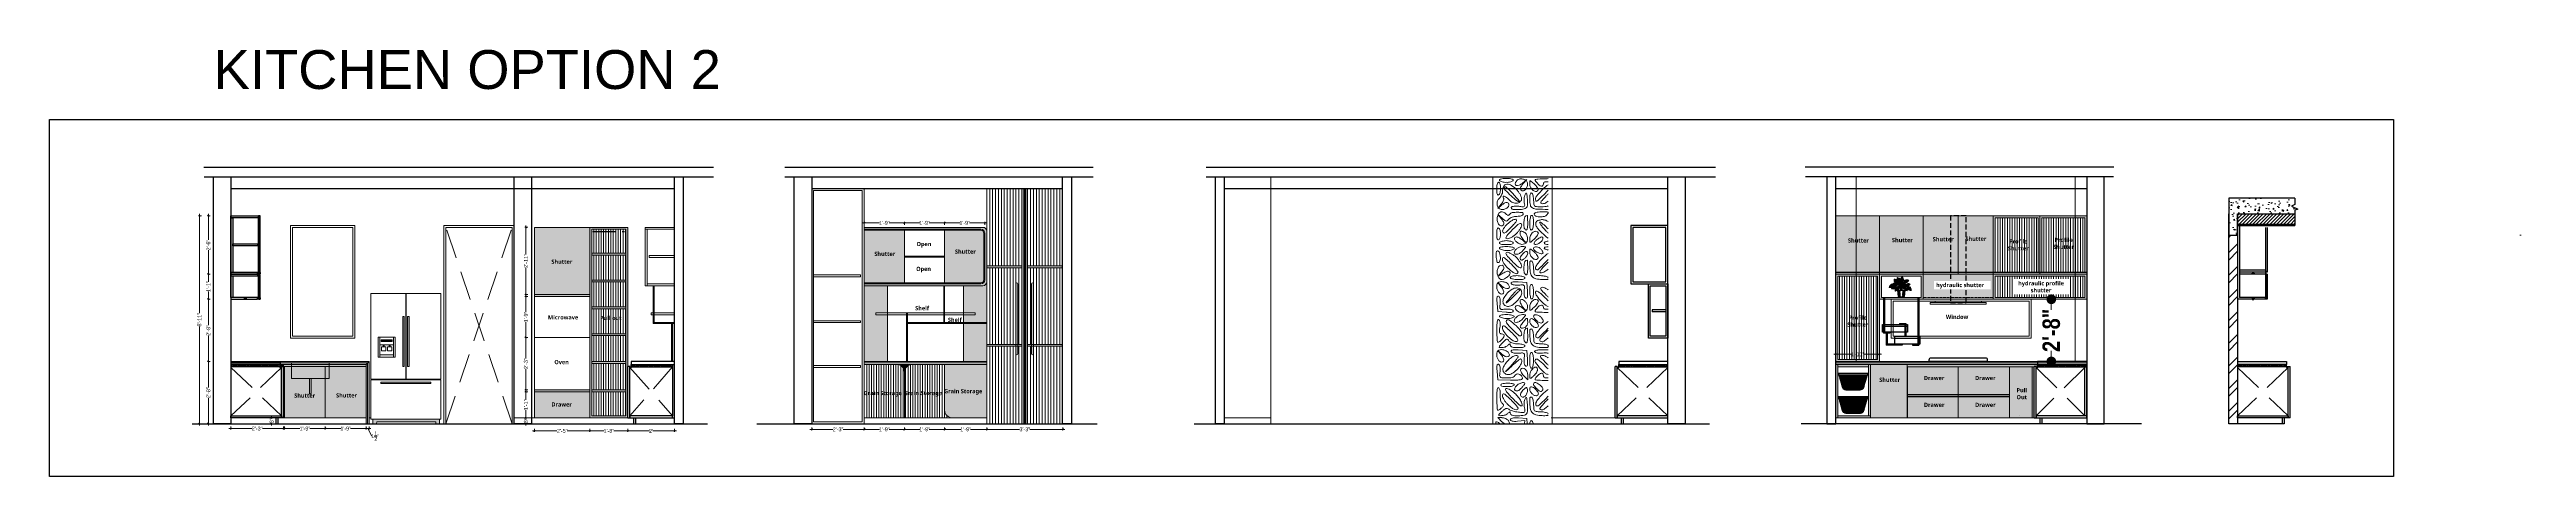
# Model space of a CAD drawing. Header units: millimetres. Extents: x 56222 to 3066687, y -650199 to -121287.
# Drawn here: x 136034 to 137308, y -183523 to -183304 of the extents above; entities that cross this region are included whole.
import ezdxf

# ---------------------------------------------------------------- set-up
doc = ezdxf.new("R2010")
doc.units = ezdxf.units.MM
doc.header["$MEASUREMENT"] = 0
doc.header["$PDMODE"] = 35
for name, pattern in [('ACAD_ISO02W100', [15, 12, -3]), ('DASHED', [0.75, 0.5, -0.25]), ('DASHED2', [0.375, 0.25, -0.125]), ('DASHEDX2', [1.5, 1, -0.5])]:
    doc.linetypes.add(name, pattern=pattern)
doc.layers.get('Defpoints').update_dxf_attribs({"color": 220})
for name, color, linetype, lineweight in [('03FUN', 37, 'Continuous', 9), ('ELEVATION', 250, 'Continuous', 9), ('Farniture', 59, 'Continuous', 25), ('FIRST FLOOR ( DW_RAIL )', 7, 'Continuous', 9), ('FURNI', 25, 'Continuous', 5), ('FURNITURE', 32, 'Continuous', 9), ('furniture dimensions', 1, 'DASHED', 0), ('GDR_FLOATING COLUMN', 3, 'Continuous', 18), ('GF FALSE CEILING', 6, 'Continuous', 35), ('GROUND FLOOR  ( DIM )', 7, 'Continuous', 9), ('hatch-wall', 8, 'Continuous', 9), ('SECTION ( SLAB PLine )', 104, 'Continuous', 30), ('Text', 7, 'Continuous', 15), ('UTILITY', 48, 'Continuous', 9), ('wall', 7, 'Continuous', 30), ('XX~SLAB ( BEAM )~ ( DIM )', 7, 'Continuous', 9)]:
    doc.layers.add(name, color=color, linetype=linetype, lineweight=lineweight)
doc.layers.add('hatch', color=250, linetype='Continuous', lineweight=9, transparency=0.5)
doc.layers.add('str coll', color=6, linetype='Continuous')
doc.styles.add('century g', font='GOTHIC.TTF')
doc.styles.add('Cn_BT_9 ( BOLD )', font='swisscb.ttf', dxfattribs={"height": 9})
doc.styles.get("Standard").update_dxf_attribs({"font": 'arial.ttf', "height": 6})
doc.dimstyles.new('Archana', dxfattribs={"dimtxt": 2, "dimasz": 0.75, "dimexe": 0.5, "dimexo": 0.5, "dimgap": 0, "dimtad": 0, "dimzin": 0, "dimdsep": 46, "dimlunit": 4, "dimtxsty": 'century g', "dimblk": 'OBLIQUE', "dimcen": 0, "dimdle": 1, "dimclrd": 256, "dimclre": 256, "dimclrt": 256, "dimadec": 0, "dimazin": 0, "dimtfac": 1, "dimtofl": 0, "dimtmove": 1, "dimatfit": 3, "dimfxl": 1, "dimfxlon": 1, "dimtolj": 1, "dimtzin": 0, "dimlwd": -1, "dimlwe": -1, "dimarcsym": 0})
doc.dimstyles.new('Cn_BT_9 ( BOLD )', dxfattribs={"dimtxt": 9, "dimasz": 5, "dimexe": 1.5, "dimexo": 0, "dimgap": 0.09, "dimtad": 0, "dimzin": 3, "dimdsep": 46, "dimlunit": 4, "dimtxsty": 'Cn_BT_9 ( BOLD )', "dimblk": 'DOT', "dimcen": 0.09, "dimdle": 1.5, "dimclrd": 251, "dimclre": 251, "dimclrt": 5, "dimadec": 0, "dimazin": 0, "dimtfac": 0.75, "dimtofl": 0, "dimtmove": 0, "dimatfit": 3, "dimfxl": 0, "dimtolj": 1, "dimtzin": 0, "dimlwd": 15, "dimlwe": 15, "dimarcsym": 0})
pattern_1 = [(90, (-13831.6864, -2533.0411), (-1.25, 0), [])]

# ---------------------------------------------------------------- blocks, each defined once
blk = doc.blocks.new('_Oblique')
at = {"layer": 'wall', "color": 0, "lineweight": -2}
blk.add_line((-0.5, -0.5), (0.5, 0.5), dxfattribs=at)
blk = doc.blocks.new('*D180')
at = {"layer": 'Defpoints', "color": 0, "linetype": 'Continuous', "lineweight": 30, "transparency": 16777216}
for p in [(136453.2, -183396.3), (136473.8, -183393), (136473.8, -183396.3)]:
    blk.add_point(p, dxfattribs=at)
at = {"layer": 'furniture dimensions', "color": 5, "linetype": 'Continuous', "transparency": 16777216}
for p, q in [((136452.2, -183393), (136461, -183393)), ((136453.2, -183394), (136453.2, -183392.5)), ((136474.8, -183393), (136466, -183393)), ((136473.8, -183394), (136473.8, -183392.5))]:
    blk.add_line(p, q, dxfattribs=at)
at = {"layer": 'furniture dimensions', "color": 5, "linetype": 'Continuous', "transparency": 16777216, "xscale": 0.75, "yscale": 0.75, "zscale": 0.75, "rotation": 180}
blk.add_blockref('_Oblique', (136453.2, -183393), dxfattribs=at)
at = {"layer": 'furniture dimensions', "color": 5, "linetype": 'Continuous', "transparency": 16777216, "xscale": 0.75, "yscale": 0.75, "zscale": 0.75}
blk.add_blockref('_Oblique', (136473.8, -183393), dxfattribs=at)
at = {"layer": 'furniture dimensions', "linetype": 'Continuous', "lineweight": 0, "transparency": 16777216, "insert": (136463.5, -183393), "char_height": 2, "attachment_point": 5, "style": 'century g'}
blk.add_mtext('\\A1;1\'-9"', dxfattribs=at)
blk = doc.blocks.new('*D181')
at = {"layer": 'Defpoints', "color": 0, "linetype": 'Continuous', "lineweight": 30, "transparency": 16777216}
for p in [(136473.8, -183396.3), (136494.5, -183393), (136494.5, -183396.3)]:
    blk.add_point(p, dxfattribs=at)
at = {"layer": 'furniture dimensions', "color": 5, "linetype": 'Continuous', "transparency": 16777216}
for p, q in [((136472.8, -183393), (136481.7, -183393)), ((136473.8, -183394), (136473.8, -183392.5)), ((136495.5, -183393), (136486.6, -183393)), ((136494.5, -183394), (136494.5, -183392.5))]:
    blk.add_line(p, q, dxfattribs=at)
at = {"layer": 'furniture dimensions', "color": 5, "linetype": 'Continuous', "transparency": 16777216, "xscale": 0.75, "yscale": 0.75, "zscale": 0.75, "rotation": 180}
blk.add_blockref('_Oblique', (136473.8, -183393), dxfattribs=at)
at = {"layer": 'furniture dimensions', "color": 5, "linetype": 'Continuous', "transparency": 16777216, "xscale": 0.75, "yscale": 0.75, "zscale": 0.75}
blk.add_blockref('_Oblique', (136494.5, -183393), dxfattribs=at)
at = {"layer": 'furniture dimensions', "linetype": 'Continuous', "lineweight": 0, "transparency": 16777216, "insert": (136484.2, -183393), "char_height": 2, "attachment_point": 5, "style": 'century g'}
blk.add_mtext('\\A1;1\'-9"', dxfattribs=at)
blk = doc.blocks.new('*D182')
at = {"layer": 'Defpoints', "color": 0, "linetype": 'Continuous', "lineweight": 30, "transparency": 16777216}
for p in [(136494.5, -183396.3), (136515.2, -183393), (136515.2, -183399)]:
    blk.add_point(p, dxfattribs=at)
at = {"layer": 'furniture dimensions', "color": 5, "linetype": 'Continuous', "transparency": 16777216}
for p, q in [((136493.5, -183393), (136502.3, -183393)), ((136494.5, -183394), (136494.5, -183392.5)), ((136516.2, -183393), (136507.3, -183393)), ((136515.2, -183394), (136515.2, -183392.5))]:
    blk.add_line(p, q, dxfattribs=at)
at = {"layer": 'furniture dimensions', "color": 5, "linetype": 'Continuous', "transparency": 16777216, "xscale": 0.75, "yscale": 0.75, "zscale": 0.75, "rotation": 180}
blk.add_blockref('_Oblique', (136494.5, -183393), dxfattribs=at)
at = {"layer": 'furniture dimensions', "color": 5, "linetype": 'Continuous', "transparency": 16777216, "xscale": 0.75, "yscale": 0.75, "zscale": 0.75}
blk.add_blockref('_Oblique', (136515.2, -183393), dxfattribs=at)
at = {"layer": 'furniture dimensions', "linetype": 'Continuous', "lineweight": 0, "transparency": 16777216, "insert": (136504.8, -183393), "char_height": 2, "attachment_point": 5, "style": 'century g'}
blk.add_mtext('\\A1;1\'-9"', dxfattribs=at)
blk = doc.blocks.new('*D183')
at = {"layer": 'Defpoints', "color": 0, "linetype": 'Continuous', "lineweight": 30, "transparency": 16777216}
for p in [(136453.2, -183493.3), (136473.8, -183493.3), (136473.8, -183499.2)]:
    blk.add_point(p, dxfattribs=at)
at = {"layer": 'furniture dimensions', "color": 5, "linetype": 'Continuous', "transparency": 16777216}
for p, q in [((136452.2, -183499.2), (136461, -183499.2)), ((136453.2, -183498.2), (136453.2, -183499.7)), ((136474.8, -183499.2), (136466, -183499.2)), ((136473.8, -183498.2), (136473.8, -183499.7))]:
    blk.add_line(p, q, dxfattribs=at)
at = {"layer": 'furniture dimensions', "color": 5, "linetype": 'Continuous', "transparency": 16777216, "xscale": 0.75, "yscale": 0.75, "zscale": 0.75, "rotation": 180}
blk.add_blockref('_Oblique', (136453.2, -183499.2), dxfattribs=at)
at = {"layer": 'furniture dimensions', "color": 5, "linetype": 'Continuous', "transparency": 16777216, "xscale": 0.75, "yscale": 0.75, "zscale": 0.75}
blk.add_blockref('_Oblique', (136473.8, -183499.2), dxfattribs=at)
at = {"layer": 'furniture dimensions', "linetype": 'Continuous', "lineweight": 0, "transparency": 16777216, "insert": (136463.5, -183499.2), "char_height": 2, "attachment_point": 5, "style": 'century g'}
blk.add_mtext('\\A1;1\'-9"', dxfattribs=at)
blk = doc.blocks.new('*D184')
at = {"layer": 'Defpoints', "color": 0, "linetype": 'Continuous', "lineweight": 30, "transparency": 16777216}
for p in [(136473.8, -183493.3), (136494.5, -183488.4), (136494.5, -183499.2)]:
    blk.add_point(p, dxfattribs=at)
at = {"layer": 'furniture dimensions', "color": 5, "linetype": 'Continuous', "transparency": 16777216}
for p, q in [((136472.8, -183499.2), (136481.7, -183499.2)), ((136473.8, -183498.2), (136473.8, -183499.7)), ((136495.5, -183499.2), (136486.6, -183499.2)), ((136494.5, -183498.2), (136494.5, -183499.7))]:
    blk.add_line(p, q, dxfattribs=at)
at = {"layer": 'furniture dimensions', "color": 5, "linetype": 'Continuous', "transparency": 16777216, "xscale": 0.75, "yscale": 0.75, "zscale": 0.75, "rotation": 180}
blk.add_blockref('_Oblique', (136473.8, -183499.2), dxfattribs=at)
at = {"layer": 'furniture dimensions', "color": 5, "linetype": 'Continuous', "transparency": 16777216, "xscale": 0.75, "yscale": 0.75, "zscale": 0.75}
blk.add_blockref('_Oblique', (136494.5, -183499.2), dxfattribs=at)
at = {"layer": 'furniture dimensions', "linetype": 'Continuous', "lineweight": 0, "transparency": 16777216, "insert": (136484.2, -183499.2), "char_height": 2, "attachment_point": 5, "style": 'century g'}
blk.add_mtext('\\A1;1\'-9"', dxfattribs=at)
blk = doc.blocks.new('*D185')
at = {"layer": 'Defpoints', "color": 0, "linetype": 'Continuous', "lineweight": 30, "transparency": 16777216}
for p in [(136494.5, -183486.8), (136516.2, -183493.3), (136516.2, -183499.2)]:
    blk.add_point(p, dxfattribs=at)
at = {"layer": 'furniture dimensions', "color": 5, "linetype": 'Continuous', "transparency": 16777216}
for p, q in [((136493.5, -183499.2), (136502.8, -183499.2)), ((136494.5, -183498.2), (136494.5, -183499.7)), ((136517.2, -183499.2), (136507.8, -183499.2)), ((136516.2, -183498.2), (136516.2, -183499.7))]:
    blk.add_line(p, q, dxfattribs=at)
at = {"layer": 'furniture dimensions', "color": 5, "linetype": 'Continuous', "transparency": 16777216, "xscale": 0.75, "yscale": 0.75, "zscale": 0.75, "rotation": 180}
blk.add_blockref('_Oblique', (136494.5, -183499.2), dxfattribs=at)
at = {"layer": 'furniture dimensions', "color": 5, "linetype": 'Continuous', "transparency": 16777216, "xscale": 0.75, "yscale": 0.75, "zscale": 0.75}
blk.add_blockref('_Oblique', (136516.2, -183499.2), dxfattribs=at)
at = {"layer": 'furniture dimensions', "linetype": 'Continuous', "lineweight": 0, "transparency": 16777216, "insert": (136505.3, -183499.2), "char_height": 2, "attachment_point": 5, "style": 'century g'}
blk.add_mtext('\\A1;1\'-9"', dxfattribs=at)
blk = doc.blocks.new('*D176')
at = {"layer": 'Defpoints', "color": 0, "linetype": 'Continuous', "lineweight": 30, "transparency": 16777216}
for p in [(136516.2, -183496.3), (136555.2, -183496.3), (136555.2, -183499.2)]:
    blk.add_point(p, dxfattribs=at)
at = {"layer": 'furniture dimensions', "color": 5, "linetype": 'Continuous', "transparency": 16777216}
for p, q in [((136515.2, -183499.2), (136533, -183499.2)), ((136516.2, -183498.2), (136516.2, -183499.7)), ((136556.2, -183499.2), (136538.3, -183499.2)), ((136555.2, -183498.2), (136555.2, -183499.7))]:
    blk.add_line(p, q, dxfattribs=at)
at = {"layer": 'furniture dimensions', "color": 5, "linetype": 'Continuous', "transparency": 16777216, "xscale": 0.75, "yscale": 0.75, "zscale": 0.75, "rotation": 180}
blk.add_blockref('_Oblique', (136516.2, -183499.2), dxfattribs=at)
at = {"layer": 'furniture dimensions', "color": 5, "linetype": 'Continuous', "transparency": 16777216, "xscale": 0.75, "yscale": 0.75, "zscale": 0.75}
blk.add_blockref('_Oblique', (136555.2, -183499.2), dxfattribs=at)
at = {"layer": 'furniture dimensions', "linetype": 'Continuous', "lineweight": 0, "transparency": 16777216, "insert": (136535.7, -183499.2), "char_height": 2, "attachment_point": 5, "style": 'century g'}
blk.add_mtext('\\A1;3\'-3"', dxfattribs=at)
blk = doc.blocks.new('*D177')
at = {"layer": 'Defpoints', "color": 0, "linetype": 'Continuous', "lineweight": 30, "transparency": 16777216}
for p in [(136426.2, -183496.3), (136453.2, -183496.3), (136453.2, -183499.2)]:
    blk.add_point(p, dxfattribs=at)
at = {"layer": 'furniture dimensions', "color": 5, "linetype": 'Continuous', "transparency": 16777216}
for p, q in [((136425.2, -183499.2), (136437, -183499.2)), ((136426.2, -183498.2), (136426.2, -183499.7)), ((136454.2, -183499.2), (136442.3, -183499.2)), ((136453.2, -183498.2), (136453.2, -183499.7))]:
    blk.add_line(p, q, dxfattribs=at)
at = {"layer": 'furniture dimensions', "color": 5, "linetype": 'Continuous', "transparency": 16777216, "xscale": 0.75, "yscale": 0.75, "zscale": 0.75, "rotation": 180}
blk.add_blockref('_Oblique', (136426.2, -183499.2), dxfattribs=at)
at = {"layer": 'furniture dimensions', "color": 5, "linetype": 'Continuous', "transparency": 16777216, "xscale": 0.75, "yscale": 0.75, "zscale": 0.75}
blk.add_blockref('_Oblique', (136453.2, -183499.2), dxfattribs=at)
at = {"layer": 'furniture dimensions', "linetype": 'Continuous', "lineweight": 0, "transparency": 16777216, "insert": (136439.7, -183499.2), "char_height": 2, "attachment_point": 5, "style": 'century g'}
blk.add_mtext('\\A1;2\'-3"', dxfattribs=at)
blk = doc.blocks.new('*D178')
at = {"layer": 'Defpoints', "color": 0, "linetype": 'Continuous', "lineweight": 30, "transparency": 16777216}
for p in [(136283.6, -183493.3), (136312.1, -183493.3), (136312.1, -183500)]:
    blk.add_point(p, dxfattribs=at)
at = {"layer": 'furniture dimensions', "color": 5, "linetype": 'Continuous', "transparency": 16777216}
for p, q in [((136282.6, -183500), (136295.2, -183500)), ((136283.6, -183499), (136283.6, -183500.5)), ((136313.1, -183500), (136300.5, -183500)), ((136312.1, -183499), (136312.1, -183500.5))]:
    blk.add_line(p, q, dxfattribs=at)
at = {"layer": 'furniture dimensions', "color": 5, "linetype": 'Continuous', "transparency": 16777216, "xscale": 0.75, "yscale": 0.75, "zscale": 0.75, "rotation": 180}
blk.add_blockref('_Oblique', (136283.6, -183500), dxfattribs=at)
at = {"layer": 'furniture dimensions', "color": 5, "linetype": 'Continuous', "transparency": 16777216, "xscale": 0.75, "yscale": 0.75, "zscale": 0.75}
blk.add_blockref('_Oblique', (136312.1, -183500), dxfattribs=at)
at = {"layer": 'furniture dimensions', "linetype": 'Continuous', "lineweight": 0, "transparency": 16777216, "insert": (136297.9, -183500), "char_height": 2, "attachment_point": 5, "style": 'century g'}
blk.add_mtext('\\A1;2\'-5"', dxfattribs=at)
blk = doc.blocks.new('*D179')
at = {"layer": 'Defpoints', "color": 0, "linetype": 'Continuous', "lineweight": 30, "transparency": 16777216}
for p in [(136312.1, -183493.3), (136331.6, -183493.3), (136331.6, -183500)]:
    blk.add_point(p, dxfattribs=at)
at = {"layer": 'furniture dimensions', "color": 5, "linetype": 'Continuous', "transparency": 16777216}
for p, q in [((136311.1, -183500), (136319.4, -183500)), ((136312.1, -183499), (136312.1, -183500.5)), ((136332.6, -183500), (136324.4, -183500)), ((136331.6, -183499), (136331.6, -183500.5))]:
    blk.add_line(p, q, dxfattribs=at)
at = {"layer": 'furniture dimensions', "color": 5, "linetype": 'Continuous', "transparency": 16777216, "xscale": 0.75, "yscale": 0.75, "zscale": 0.75, "rotation": 180}
blk.add_blockref('_Oblique', (136312.1, -183500), dxfattribs=at)
at = {"layer": 'furniture dimensions', "color": 5, "linetype": 'Continuous', "transparency": 16777216, "xscale": 0.75, "yscale": 0.75, "zscale": 0.75}
blk.add_blockref('_Oblique', (136331.6, -183500), dxfattribs=at)
at = {"layer": 'furniture dimensions', "linetype": 'Continuous', "lineweight": 0, "transparency": 16777216, "insert": (136321.9, -183500), "char_height": 2, "attachment_point": 5, "style": 'century g'}
blk.add_mtext('\\A1;1\'-8"', dxfattribs=at)
blk = doc.blocks.new('*D186')
at = {"layer": 'Defpoints', "color": 0, "linetype": 'Continuous', "lineweight": 30, "transparency": 16777216}
for p in [(136154.6, -183493.3), (136127.6, -183496.3), (136154.6, -183498.8)]:
    blk.add_point(p, dxfattribs=at)
at = {"layer": 'furniture dimensions', "color": 5, "linetype": 'Continuous', "transparency": 16777216}
for p, q in [((136126.6, -183498.8), (136138.5, -183498.8)), ((136127.6, -183497.8), (136127.6, -183499.3)), ((136155.6, -183498.8), (136143.8, -183498.8)), ((136154.6, -183497.8), (136154.6, -183499.3))]:
    blk.add_line(p, q, dxfattribs=at)
at = {"layer": 'furniture dimensions', "color": 5, "linetype": 'Continuous', "transparency": 16777216, "xscale": 0.75, "yscale": 0.75, "zscale": 0.75, "rotation": 180}
blk.add_blockref('_Oblique', (136127.6, -183498.8), dxfattribs=at)
at = {"layer": 'furniture dimensions', "color": 5, "linetype": 'Continuous', "transparency": 16777216, "xscale": 0.75, "yscale": 0.75, "zscale": 0.75}
blk.add_blockref('_Oblique', (136154.6, -183498.8), dxfattribs=at)
at = {"layer": 'furniture dimensions', "linetype": 'Continuous', "lineweight": 0, "transparency": 16777216, "insert": (136141.1, -183498.8), "char_height": 2, "attachment_point": 5, "style": 'century g'}
blk.add_mtext('\\A1;2\'-3"', dxfattribs=at)
blk = doc.blocks.new('*D187')
at = {"layer": 'Defpoints', "color": 0, "linetype": 'Continuous', "lineweight": 30, "transparency": 16777216}
for p in [(136116, -183464.3), (136127.6, -183464.3), (136127.6, -183496.3)]:
    blk.add_point(p, dxfattribs=at)
at = {"layer": 'furniture dimensions', "color": 5, "linetype": 'Continuous', "transparency": 16777216}
for p, q in [((136117, -183464.3), (136115.5, -183464.3)), ((136116, -183463.3), (136116, -183477.7)), ((136116, -183497.3), (136116, -183483)), ((136117, -183496.3), (136115.5, -183496.3))]:
    blk.add_line(p, q, dxfattribs=at)
at = {"layer": 'furniture dimensions', "color": 5, "linetype": 'Continuous', "transparency": 16777216, "xscale": 0.75, "yscale": 0.75, "zscale": 0.75}
for p, rotation in [((136116, -183464.3), 90), ((136116, -183496.3), 270)]:
    blk.add_blockref('_Oblique', p, dxfattribs=dict(at, rotation=rotation))
at = {"layer": 'furniture dimensions', "linetype": 'Continuous', "lineweight": 0, "transparency": 16777216, "insert": (136116, -183480.3), "char_height": 2, "attachment_point": 5, "rotation": 90, "style": 'century g'}
blk.add_mtext('\\A1;2\'-8"', dxfattribs=at)
blk = doc.blocks.new('*D188')
at = {"layer": 'Defpoints', "color": 0, "linetype": 'Continuous', "lineweight": 30, "transparency": 16777216}
for p in [(136116, -183432.3), (136127.6, -183432.3), (136127.6, -183464.3)]:
    blk.add_point(p, dxfattribs=at)
at = {"layer": 'furniture dimensions', "color": 5, "linetype": 'Continuous', "transparency": 16777216}
for p, q in [((136117, -183432.3), (136115.5, -183432.3)), ((136116, -183431.3), (136116, -183445.7)), ((136116, -183465.3), (136116, -183451)), ((136117, -183464.3), (136115.5, -183464.3))]:
    blk.add_line(p, q, dxfattribs=at)
at = {"layer": 'furniture dimensions', "color": 5, "linetype": 'Continuous', "transparency": 16777216, "xscale": 0.75, "yscale": 0.75, "zscale": 0.75}
for p, rotation in [((136116, -183432.3), 90), ((136116, -183464.3), 270)]:
    blk.add_blockref('_Oblique', p, dxfattribs=dict(at, rotation=rotation))
at = {"layer": 'furniture dimensions', "linetype": 'Continuous', "lineweight": 0, "transparency": 16777216, "insert": (136116, -183448.3), "char_height": 2, "attachment_point": 5, "rotation": 90, "style": 'century g'}
blk.add_mtext('\\A1;2\'-8"', dxfattribs=at)
blk = doc.blocks.new('*D189')
at = {"layer": 'Defpoints', "color": 0, "linetype": 'Continuous', "lineweight": 30, "transparency": 16777216}
for p in [(136116, -183419.4), (136127.6, -183419.4), (136127.6, -183432.3)]:
    blk.add_point(p, dxfattribs=at)
at = {"layer": 'furniture dimensions', "color": 5, "linetype": 'Continuous', "transparency": 16777216}
for p, q in [((136117, -183419.4), (136115.5, -183419.4)), ((136116, -183418.4), (136116, -183423.4)), ((136116, -183433.3), (136116, -183428.3)), ((136117, -183432.3), (136115.5, -183432.3))]:
    blk.add_line(p, q, dxfattribs=at)
at = {"layer": 'furniture dimensions', "color": 5, "linetype": 'Continuous', "transparency": 16777216, "xscale": 0.75, "yscale": 0.75, "zscale": 0.75}
for p, rotation in [((136116, -183419.4), 90), ((136116, -183432.3), 270)]:
    blk.add_blockref('_Oblique', p, dxfattribs=dict(at, rotation=rotation))
at = {"layer": 'furniture dimensions', "linetype": 'Continuous', "lineweight": 0, "transparency": 16777216, "insert": (136116, -183425.8), "char_height": 2, "attachment_point": 5, "rotation": 90, "style": 'century g'}
blk.add_mtext('\\A1;1\'-1"', dxfattribs=at)
blk = doc.blocks.new('*D190')
at = {"layer": 'Defpoints', "color": 0, "linetype": 'Continuous', "lineweight": 30, "transparency": 16777216}
for p in [(136116, -183389.4), (136127.6, -183389.4), (136127.6, -183419.4)]:
    blk.add_point(p, dxfattribs=at)
at = {"layer": 'furniture dimensions', "color": 5, "linetype": 'Continuous', "transparency": 16777216}
for p, q in [((136117, -183389.4), (136115.5, -183389.4)), ((136116, -183388.4), (136116, -183401.7)), ((136116, -183420.4), (136116, -183407)), ((136117, -183419.4), (136115.5, -183419.4))]:
    blk.add_line(p, q, dxfattribs=at)
at = {"layer": 'furniture dimensions', "color": 5, "linetype": 'Continuous', "transparency": 16777216, "xscale": 0.75, "yscale": 0.75, "zscale": 0.75}
for p, rotation in [((136116, -183389.4), 90), ((136116, -183419.4), 270)]:
    blk.add_blockref('_Oblique', p, dxfattribs=dict(at, rotation=rotation))
at = {"layer": 'furniture dimensions', "linetype": 'Continuous', "lineweight": 0, "transparency": 16777216, "insert": (136116, -183404.4), "char_height": 2, "attachment_point": 5, "rotation": 90, "style": 'century g'}
blk.add_mtext('\\A1;2\'-6"', dxfattribs=at)
blk = doc.blocks.new('*D191')
at = {"layer": 'Defpoints', "color": 0, "linetype": 'Continuous', "lineweight": 30, "transparency": 16777216}
for p in [(136111.4, -183389.4), (136127.6, -183389.4), (136123.1, -183496.3)]:
    blk.add_point(p, dxfattribs=at)
at = {"layer": 'furniture dimensions', "color": 5, "linetype": 'Continuous', "transparency": 16777216}
for p, q in [((136112.4, -183389.4), (136110.9, -183389.4)), ((136111.4, -183388.4), (136111.4, -183439.4)), ((136111.4, -183497.3), (136111.4, -183446.3)), ((136112.4, -183496.3), (136110.9, -183496.3))]:
    blk.add_line(p, q, dxfattribs=at)
at = {"layer": 'furniture dimensions', "color": 5, "linetype": 'Continuous', "transparency": 16777216, "xscale": 0.75, "yscale": 0.75, "zscale": 0.75}
for p, rotation in [((136111.4, -183389.4), 90), ((136111.4, -183496.3), 270)]:
    blk.add_blockref('_Oblique', p, dxfattribs=dict(at, rotation=rotation))
at = {"layer": 'furniture dimensions', "linetype": 'Continuous', "lineweight": 0, "transparency": 16777216, "insert": (136111.4, -183442.8), "char_height": 2, "attachment_point": 5, "rotation": 90, "style": 'century g'}
blk.add_mtext('\\A1;8\'-11"', dxfattribs=at)
blk = doc.blocks.new('*D192')
at = {"layer": 'Defpoints', "color": 0, "linetype": 'Continuous', "lineweight": 30, "transparency": 16777216}
for p in [(136151.6, -183493.3), (136148.5, -183496.3), (136151.6, -183496.3)]:
    blk.add_point(p, dxfattribs=at)
at = {"layer": 'furniture dimensions', "color": 5, "linetype": 'Continuous', "transparency": 16777216}
for p, q in [((136149.5, -183493.3), (136148, -183493.3)), ((136148.5, -183492.3), (136148.5, -183493.7)), ((136149.5, -183496.3), (136148, -183496.3)), ((136148.5, -183497.3), (136148.5, -183495.9))]:
    blk.add_line(p, q, dxfattribs=at)
at = {"layer": 'furniture dimensions', "color": 5, "linetype": 'Continuous', "transparency": 16777216, "xscale": 0.75, "yscale": 0.75, "zscale": 0.75}
for p, rotation in [((136148.5, -183493.3), 90), ((136148.5, -183496.3), 270)]:
    blk.add_blockref('_Oblique', p, dxfattribs=dict(at, rotation=rotation))
at = {"layer": 'furniture dimensions', "linetype": 'Continuous', "lineweight": 0, "transparency": 16777216, "insert": (136148.5, -183494.8), "char_height": 2, "attachment_point": 5, "rotation": 90, "style": 'century g'}
blk.add_mtext('\\A1;3"', dxfattribs=at)
blk = doc.blocks.new('*D193')
at = {"layer": 'Defpoints', "color": 0, "linetype": 'Continuous', "lineweight": 30, "transparency": 16777216}
for p in [(136155.1, -183493.3), (136176.1, -183493.3), (136176.1, -183498.8)]:
    blk.add_point(p, dxfattribs=at)
at = {"layer": 'furniture dimensions', "color": 5, "linetype": 'Continuous', "transparency": 16777216}
for p, q in [((136154.1, -183498.8), (136163.1, -183498.8)), ((136155.1, -183497.8), (136155.1, -183499.3)), ((136177.1, -183498.8), (136168.1, -183498.8)), ((136176.1, -183497.8), (136176.1, -183499.3))]:
    blk.add_line(p, q, dxfattribs=at)
at = {"layer": 'furniture dimensions', "color": 5, "linetype": 'Continuous', "transparency": 16777216, "xscale": 0.75, "yscale": 0.75, "zscale": 0.75, "rotation": 180}
blk.add_blockref('_Oblique', (136155.1, -183498.8), dxfattribs=at)
at = {"layer": 'furniture dimensions', "color": 5, "linetype": 'Continuous', "transparency": 16777216, "xscale": 0.75, "yscale": 0.75, "zscale": 0.75}
blk.add_blockref('_Oblique', (136176.1, -183498.8), dxfattribs=at)
at = {"layer": 'furniture dimensions', "linetype": 'Continuous', "lineweight": 0, "transparency": 16777216, "insert": (136165.6, -183498.8), "char_height": 2, "attachment_point": 5, "style": 'century g'}
blk.add_mtext('\\A1;1\'-9"', dxfattribs=at)
blk = doc.blocks.new('*D194')
at = {"layer": 'Defpoints', "color": 0, "linetype": 'Continuous', "lineweight": 30, "transparency": 16777216}
for p in [(136176.1, -183493.3), (136197.1, -183493.3), (136197.1, -183498.8)]:
    blk.add_point(p, dxfattribs=at)
at = {"layer": 'furniture dimensions', "color": 5, "linetype": 'Continuous', "transparency": 16777216}
for p, q in [((136175.1, -183498.8), (136184.1, -183498.8)), ((136176.1, -183497.8), (136176.1, -183499.3)), ((136198.1, -183498.8), (136189.1, -183498.8)), ((136197.1, -183497.8), (136197.1, -183499.3))]:
    blk.add_line(p, q, dxfattribs=at)
at = {"layer": 'furniture dimensions', "color": 5, "linetype": 'Continuous', "transparency": 16777216, "xscale": 0.75, "yscale": 0.75, "zscale": 0.75, "rotation": 180}
blk.add_blockref('_Oblique', (136176.1, -183498.8), dxfattribs=at)
at = {"layer": 'furniture dimensions', "color": 5, "linetype": 'Continuous', "transparency": 16777216, "xscale": 0.75, "yscale": 0.75, "zscale": 0.75}
blk.add_blockref('_Oblique', (136197.1, -183498.8), dxfattribs=at)
at = {"layer": 'furniture dimensions', "linetype": 'Continuous', "lineweight": 0, "transparency": 16777216, "insert": (136186.6, -183498.8), "char_height": 2, "attachment_point": 5, "style": 'century g'}
blk.add_mtext('\\A1;1\'-9"', dxfattribs=at)
blk = doc.blocks.new('*D195')
at = {"layer": 'Defpoints', "color": 0, "linetype": 'Continuous', "lineweight": 30, "transparency": 16777216}
for p in [(136197.1, -183496.3), (136198.6, -183496.4), (136198.6, -183498.8)]:
    blk.add_point(p, dxfattribs=at)
at = {"layer": 'furniture dimensions', "color": 5, "linetype": 'Continuous', "transparency": 16777216}
for p, q in [((136196.1, -183498.8), (136199.6, -183498.8)), ((136197.1, -183497.8), (136197.1, -183499.3)), ((136197.9, -183498.8), (136200.1, -183502.7)), ((136198.6, -183497.8), (136198.6, -183499.3))]:
    blk.add_line(p, q, dxfattribs=at)
at = {"layer": 'furniture dimensions', "color": 5, "linetype": 'Continuous', "transparency": 16777216, "xscale": 0.75, "yscale": 0.75, "zscale": 0.75, "rotation": 180}
blk.add_blockref('_Oblique', (136197.1, -183498.8), dxfattribs=at)
at = {"layer": 'furniture dimensions', "color": 5, "linetype": 'Continuous', "transparency": 16777216, "xscale": 0.75, "yscale": 0.75, "zscale": 0.75}
blk.add_blockref('_Oblique', (136198.6, -183498.8), dxfattribs=at)
at = {"layer": 'furniture dimensions', "linetype": 'Continuous', "lineweight": 0, "transparency": 16777216, "insert": (136201.8, -183502.7), "char_height": 2, "attachment_point": 5, "style": 'century g'}
blk.add_mtext('\\A1;1{\\H1x;\\S1/2;}"', dxfattribs=at)
blk = doc.blocks.new('*D196')
at = {"layer": 'Defpoints', "color": 0, "linetype": 'Continuous', "lineweight": 30, "transparency": 16777216}
for p in [(136279.2, -183493.3), (136282.1, -183493.3), (136282.1, -183496.3)]:
    blk.add_point(p, dxfattribs=at)
at = {"layer": 'furniture dimensions', "color": 5, "linetype": 'Continuous', "transparency": 16777216}
for p, q in [((136280.2, -183493.3), (136278.7, -183493.3)), ((136279.2, -183492.3), (136279.2, -183493.7)), ((136280.2, -183496.3), (136278.7, -183496.3)), ((136279.2, -183497.3), (136279.2, -183495.9))]:
    blk.add_line(p, q, dxfattribs=at)
at = {"layer": 'furniture dimensions', "color": 5, "linetype": 'Continuous', "transparency": 16777216, "xscale": 0.75, "yscale": 0.75, "zscale": 0.75}
for p, rotation in [((136279.2, -183493.3), 90), ((136279.2, -183496.3), 270)]:
    blk.add_blockref('_Oblique', p, dxfattribs=dict(at, rotation=rotation))
at = {"layer": 'furniture dimensions', "linetype": 'Continuous', "lineweight": 0, "transparency": 16777216, "insert": (136279.2, -183494.8), "char_height": 2, "attachment_point": 5, "rotation": 90, "style": 'century g'}
blk.add_mtext('\\A1;3"', dxfattribs=at)
blk = doc.blocks.new('*D197')
at = {"layer": 'Defpoints', "color": 0, "linetype": 'Continuous', "lineweight": 30, "transparency": 16777216}
for p in [(136279.2, -183479.9), (136283.6, -183479.9), (136282.1, -183493.3)]:
    blk.add_point(p, dxfattribs=at)
at = {"layer": 'furniture dimensions', "color": 5, "linetype": 'Continuous', "transparency": 16777216}
for p, q in [((136280.2, -183479.9), (136278.7, -183479.9)), ((136279.2, -183478.9), (136279.2, -183484.1)), ((136280.2, -183493.3), (136278.7, -183493.3)), ((136279.2, -183494.3), (136279.2, -183489.1))]:
    blk.add_line(p, q, dxfattribs=at)
at = {"layer": 'furniture dimensions', "color": 5, "linetype": 'Continuous', "transparency": 16777216, "xscale": 0.75, "yscale": 0.75, "zscale": 0.75}
for p, rotation in [((136279.2, -183479.9), 90), ((136279.2, -183493.3), 270)]:
    blk.add_blockref('_Oblique', p, dxfattribs=dict(at, rotation=rotation))
at = {"layer": 'furniture dimensions', "linetype": 'Continuous', "lineweight": 0, "transparency": 16777216, "insert": (136279.2, -183486.6), "char_height": 2, "attachment_point": 5, "rotation": 90, "style": 'century g'}
blk.add_mtext('\\A1;1\'-1"', dxfattribs=at)
blk = doc.blocks.new('*D198')
at = {"layer": 'Defpoints', "color": 0, "linetype": 'Continuous', "lineweight": 30, "transparency": 16777216}
for p in [(136279.2, -183451.9), (136283.6, -183451.9), (136283.6, -183478.9)]:
    blk.add_point(p, dxfattribs=at)
at = {"layer": 'furniture dimensions', "color": 5, "linetype": 'Continuous', "transparency": 16777216}
for p, q in [((136280.2, -183451.9), (136278.7, -183451.9)), ((136279.2, -183450.9), (136279.2, -183462.8)), ((136279.2, -183479.9), (136279.2, -183468)), ((136280.2, -183478.9), (136278.7, -183478.9))]:
    blk.add_line(p, q, dxfattribs=at)
at = {"layer": 'furniture dimensions', "color": 5, "linetype": 'Continuous', "transparency": 16777216, "xscale": 0.75, "yscale": 0.75, "zscale": 0.75}
for p, rotation in [((136279.2, -183451.9), 90), ((136279.2, -183478.9), 270)]:
    blk.add_blockref('_Oblique', p, dxfattribs=dict(at, rotation=rotation))
at = {"layer": 'furniture dimensions', "linetype": 'Continuous', "lineweight": 0, "transparency": 16777216, "insert": (136279.2, -183465.4), "char_height": 2, "attachment_point": 5, "rotation": 90, "style": 'century g'}
blk.add_mtext('\\A1;2\'-3"', dxfattribs=at)
blk = doc.blocks.new('*D199')
at = {"layer": 'Defpoints', "color": 0, "linetype": 'Continuous', "lineweight": 30, "transparency": 16777216}
for p in [(136279.2, -183430.9), (136283.6, -183430.9), (136283.6, -183451.9)]:
    blk.add_point(p, dxfattribs=at)
at = {"layer": 'furniture dimensions', "color": 5, "linetype": 'Continuous', "transparency": 16777216}
for p, q in [((136279.2, -183429.9), (136279.2, -183438.9)), ((136280.2, -183430.9), (136278.7, -183430.9)), ((136280.2, -183451.9), (136278.7, -183451.9)), ((136279.2, -183452.9), (136279.2, -183443.9))]:
    blk.add_line(p, q, dxfattribs=at)
at = {"layer": 'furniture dimensions', "color": 5, "linetype": 'Continuous', "transparency": 16777216, "xscale": 0.75, "yscale": 0.75, "zscale": 0.75}
for p, rotation in [((136279.2, -183430.9), 90), ((136279.2, -183451.9), 270)]:
    blk.add_blockref('_Oblique', p, dxfattribs=dict(at, rotation=rotation))
at = {"layer": 'furniture dimensions', "linetype": 'Continuous', "lineweight": 0, "transparency": 16777216, "insert": (136279.2, -183441.4), "char_height": 2, "attachment_point": 5, "rotation": 90, "style": 'century g'}
blk.add_mtext('\\A1;1\'-9"', dxfattribs=at)
blk = doc.blocks.new('*D200')
at = {"layer": 'Defpoints', "color": 0, "linetype": 'Continuous', "lineweight": 30, "transparency": 16777216}
for p in [(136279.2, -183395.3), (136283.6, -183395.3), (136283.6, -183429.9)]:
    blk.add_point(p, dxfattribs=at)
at = {"layer": 'furniture dimensions', "color": 5, "linetype": 'Continuous', "transparency": 16777216}
for p, q in [((136280.2, -183395.3), (136278.7, -183395.3)), ((136279.2, -183394.3), (136279.2, -183409.2)), ((136279.2, -183430.9), (136279.2, -183416)), ((136280.2, -183429.9), (136278.7, -183429.9))]:
    blk.add_line(p, q, dxfattribs=at)
at = {"layer": 'furniture dimensions', "color": 5, "linetype": 'Continuous', "transparency": 16777216, "xscale": 0.75, "yscale": 0.75, "zscale": 0.75}
for p, rotation in [((136279.2, -183395.3), 90), ((136279.2, -183429.9), 270)]:
    blk.add_blockref('_Oblique', p, dxfattribs=dict(at, rotation=rotation))
at = {"layer": 'furniture dimensions', "linetype": 'Continuous', "lineweight": 0, "transparency": 16777216, "insert": (136279.2, -183412.6), "char_height": 2, "attachment_point": 5, "rotation": 90, "style": 'century g'}
blk.add_mtext('\\A1;2\'-11"', dxfattribs=at)
blk = doc.blocks.new('*D201')
at = {"layer": 'Defpoints', "color": 0, "linetype": 'Continuous', "lineweight": 30, "transparency": 16777216}
for p in [(136331.6, -183493.3), (136355.6, -183493.3), (136355.6, -183500)]:
    blk.add_point(p, dxfattribs=at)
at = {"layer": 'furniture dimensions', "color": 5, "linetype": 'Continuous', "transparency": 16777216}
for p, q in [((136330.6, -183500), (136342.7, -183500)), ((136331.6, -183499), (136331.6, -183500.5)), ((136356.6, -183500), (136344.5, -183500)), ((136355.6, -183499), (136355.6, -183500.5))]:
    blk.add_line(p, q, dxfattribs=at)
at = {"layer": 'furniture dimensions', "color": 5, "linetype": 'Continuous', "transparency": 16777216, "xscale": 0.75, "yscale": 0.75, "zscale": 0.75, "rotation": 180}
blk.add_blockref('_Oblique', (136331.6, -183500), dxfattribs=at)
at = {"layer": 'furniture dimensions', "color": 5, "linetype": 'Continuous', "transparency": 16777216, "xscale": 0.75, "yscale": 0.75, "zscale": 0.75}
blk.add_blockref('_Oblique', (136355.6, -183500), dxfattribs=at)
at = {"layer": 'furniture dimensions', "linetype": 'Continuous', "lineweight": 0, "transparency": 16777216, "insert": (136343.6, -183500), "char_height": 2, "attachment_point": 5, "style": 'century g'}
blk.add_mtext("\\A1;2'", dxfattribs=at)
blk = doc.blocks.new('RH')
at = {"color": 251, "true_color": 0x636466}
for p, q in [((137588.942, 17688.335), (137589.144, 17688.335)), ((137588.942, 17688.335), (137588.963, 17688.168)), ((137588.942, 17688.33), (137589.144, 17688.33)), ((137588.942, 17688.326), (137589.144, 17688.326)), ((137588.958, 17688.215), (137588.958, 17688.2)), ((137588.971, 17688.16), (137589.115, 17688.16)), ((137589.144, 17688.335), (137589.123, 17688.168)), ((137589.128, 17688.215), (137589.128, 17688.2))]:
    blk.add_line(p, q, dxfattribs=at)
for points in [[(137588.779, 17688.322), (137588.805, 17688.342), (137588.818, 17688.353), (137588.824, 17688.364), (137588.837, 17688.381), (137588.847, 17688.397)], [(137588.811, 17688.377), (137588.8, 17688.367), (137588.8, 17688.361), (137588.791, 17688.352), (137588.785, 17688.344)], [(137588.842, 17688.391), (137588.824, 17688.384), (137588.807, 17688.375), (137588.8, 17688.372), (137588.792, 17688.365), (137588.786, 17688.358)], [(137588.848, 17688.416), (137588.829, 17688.409), (137588.824, 17688.407), (137588.815, 17688.399), (137588.809, 17688.396), (137588.802, 17688.389), (137588.794, 17688.382)], [(137588.815, 17688.501), (137588.845, 17688.492), (137588.862, 17688.486), (137588.871, 17688.478), (137588.889, 17688.467), (137588.905, 17688.456)], [(137588.837, 17688.381), (137588.83, 17688.361), (137588.824, 17688.342), (137588.816, 17688.327)], [(137588.866, 17688.399), (137588.86, 17688.374), (137588.853, 17688.367), (137588.843, 17688.354), (137588.835, 17688.34), (137588.825, 17688.33)], [(137588.863, 17688.462), (137588.85, 17688.467), (137588.848, 17688.472), (137588.836, 17688.478), (137588.827, 17688.483)], [(137588.898, 17688.46), (137588.879, 17688.46), (137588.859, 17688.462), (137588.852, 17688.462), (137588.841, 17688.466), (137588.833, 17688.469)], [(137588.846, 17688.596), (137588.875, 17688.581), (137588.89, 17688.574), (137588.903, 17688.573), (137588.923, 17688.568), (137588.942, 17688.565)], [(137588.847, 17688.397), (137588.87, 17688.415), (137588.902, 17688.422)], [(137588.889, 17688.467), (137588.876, 17688.483), (137588.864, 17688.498), (137588.85, 17688.51)], [(137588.912, 17688.438), (137588.893, 17688.438), (137588.887, 17688.438), (137588.876, 17688.442), (137588.869, 17688.443), (137588.859, 17688.446), (137588.85, 17688.45)], [(137588.924, 17688.46), (137588.908, 17688.482), (137588.899, 17688.486), (137588.885, 17688.495), (137588.873, 17688.505), (137588.86, 17688.51)], [(137588.923, 17688.568), (137588.903, 17688.566), (137588.883, 17688.564), (137588.865, 17688.565)], [(137588.909, 17688.59), (137588.896, 17688.595), (137588.89, 17688.593), (137588.878, 17688.597), (137588.868, 17688.601)], [(137588.952, 17688.548), (137588.926, 17688.544), (137588.917, 17688.548), (137588.901, 17688.551), (137588.885, 17688.552), (137588.872, 17688.558)], [(137588.935, 17688.567), (137588.921, 17688.58), (137588.906, 17688.592), (137588.9, 17688.598), (137588.89, 17688.603), (137588.882, 17688.605)], [(137588.931, 17688.424), (137588.91, 17688.409), (137588.906, 17688.4), (137588.897, 17688.386), (137588.887, 17688.374), (137588.882, 17688.361)], [(137588.925, 17688.39), (137588.909, 17688.377), (137588.893, 17688.364), (137588.882, 17688.351)], [(137588.891, 17688.315), (137588.9, 17688.346), (137588.906, 17688.362), (137588.914, 17688.372), (137588.925, 17688.39), (137588.936, 17688.406)], [(137588.955, 17688.447), (137588.953, 17688.449), (137588.905, 17688.456)], [(137588.96, 17688.572), (137588.946, 17688.586), (137588.942, 17688.59), (137588.931, 17688.595), (137588.926, 17688.6), (137588.917, 17688.603), (137588.907, 17688.607)], [(137588.93, 17688.364), (137588.925, 17688.351), (137588.92, 17688.348), (137588.914, 17688.337), (137588.909, 17688.328)], [(137588.932, 17688.399), (137588.932, 17688.38), (137588.93, 17688.36), (137588.93, 17688.352), (137588.926, 17688.342), (137588.922, 17688.334)], [(137588.931, 17688.471), (137588.953, 17688.494), (137588.966, 17688.505), (137588.978, 17688.51), (137588.996, 17688.52), (137589.013, 17688.529)], [(137588.996, 17688.52), (137588.976, 17688.517), (137588.956, 17688.513), (137588.94, 17688.507)], [(137588.954, 17688.413), (137588.954, 17688.394), (137588.954, 17688.388), (137588.95, 17688.377), (137588.949, 17688.37), (137588.945, 17688.36), (137588.941, 17688.351)], [(137588.942, 17688.565), (137589.015, 17688.554)], [(137589.018, 17688.548), (137588.992, 17688.544), (137588.984, 17688.538), (137588.97, 17688.53), (137588.955, 17688.524), (137588.945, 17688.515)], [(137588.995, 17688.465), (137588.974, 17688.45), (137588.97, 17688.441), (137588.96, 17688.427), (137588.95, 17688.415), (137588.95, 17688.413)], [(137588.989, 17688.495), (137588.978, 17688.486), (137588.972, 17688.486), (137588.961, 17688.479), (137588.953, 17688.473)], [(137588.954, 17688.356), (137588.958, 17688.368)], [(137588.988, 17688.431), (137588.972, 17688.418), (137588.962, 17688.41)], [(137589.007, 17688.525), (137588.998, 17688.508), (137588.986, 17688.492), (137588.983, 17688.485), (137588.975, 17688.478), (137588.967, 17688.473)], [(137588.967, 17688.437), (137588.967, 17688.437), (137588.967, 17688.457)], [(137588.968, 17688.401), (137588.969, 17688.403), (137588.977, 17688.413), (137588.988, 17688.431), (137588.999, 17688.446)], [(137588.994, 17688.405), (137588.989, 17688.392), (137588.983, 17688.389), (137588.977, 17688.378), (137588.973, 17688.369)], [(137588.995, 17688.44), (137588.996, 17688.42), (137588.993, 17688.401), (137588.993, 17688.393), (137588.99, 17688.383), (137588.986, 17688.375)], [(137589.043, 17688.395), (137589.027, 17688.433), (137589.009, 17688.445), (137588.991, 17688.481)], [(137589.033, 17688.527), (137589.024, 17688.51), (137589.021, 17688.505), (137589.012, 17688.497), (137589.008, 17688.491), (137589, 17688.485), (137588.992, 17688.478)], [(137589.013, 17688.575), (137589.001, 17688.598), (137589.002, 17688.608), (137589, 17688.625), (137588.996, 17688.64), (137588.997, 17688.654)], [(137588.999, 17688.446), (137589.023, 17688.469), (137589.044, 17688.465)], [(137589.023, 17688.609), (137589.014, 17688.627), (137589.006, 17688.645), (137589.002, 17688.663)], [(137589.017, 17688.454), (137589.018, 17688.434), (137589.018, 17688.429), (137589.013, 17688.417), (137589.013, 17688.411), (137589.009, 17688.401), (137589.005, 17688.392)], [(137589.006, 17688.394), (137589.009, 17688.377), (137589.02, 17688.359), (137589.021, 17688.335)], [(137589.029, 17688.354), (137589.011, 17688.39), (137589.009, 17688.392)], [(137589.013, 17688.529), (137589.043, 17688.539), (137589.065, 17688.528)], [(137589.016, 17688.335), (137589.029, 17688.354), (137589.037, 17688.37)], [(137589.026, 17688.69), (137589.02, 17688.659), (137589.018, 17688.642), (137589.021, 17688.63), (137589.023, 17688.609), (137589.026, 17688.59)], [(137589.025, 17688.597), (137589.034, 17688.614), (137589.04, 17688.633), (137589.044, 17688.64), (137589.045, 17688.651), (137589.045, 17688.659)], [(137589.026, 17688.59), (137589.028, 17688.562), (137589.032, 17688.553), (137589.043, 17688.539), (137589.044, 17688.517), (137589.036, 17688.497), (137589.045, 17688.458)], [(137589.041, 17688.362), (137589.033, 17688.346), (137589.03, 17688.335)], [(137589.081, 17688.471), (137589.06, 17688.456), (137589.056, 17688.446), (137589.047, 17688.432), (137589.037, 17688.42), (137589.032, 17688.407)], [(137589.074, 17688.436), (137589.059, 17688.424), (137589.043, 17688.411), (137589.032, 17688.397)], [(137589.039, 17688.629), (137589.04, 17688.643), (137589.037, 17688.648), (137589.037, 17688.661), (137589.037, 17688.671)], [(137589.038, 17688.575), (137589.047, 17688.592), (137589.05, 17688.597), (137589.051, 17688.609), (137589.054, 17688.616), (137589.054, 17688.626), (137589.055, 17688.636)], [(137589.041, 17688.362), (137589.05, 17688.393), (137589.056, 17688.409), (137589.063, 17688.418), (137589.074, 17688.436), (137589.086, 17688.452)], [(137589.093, 17688.587), (137589.064, 17688.564), (137589.043, 17688.539)], [(137589.043, 17688.455), (137589.068, 17688.469), (137589.068, 17688.504), (137589.084, 17688.518)], [(137589.045, 17688.336), (137589.05, 17688.343), (137589.058, 17688.362), (137589.071, 17688.365), (137589.081, 17688.375)], [(137589.047, 17688.521), (137589.06, 17688.507), (137589.064, 17688.503), (137589.075, 17688.497), (137589.08, 17688.493), (137589.089, 17688.489), (137589.099, 17688.485)], [(137589.052, 17688.333), (137589.078, 17688.368), (137589.09, 17688.4), (137589.086, 17688.423), (137589.114, 17688.445)], [(137589.055, 17688.545), (137589.081, 17688.548), (137589.09, 17688.544), (137589.106, 17688.541), (137589.122, 17688.539), (137589.135, 17688.533)], [(137589.056, 17688.368), (137589.058, 17688.364), (137589.063, 17688.344), (137589.063, 17688.335)], [(137589.08, 17688.411), (137589.075, 17688.398), (137589.069, 17688.395), (137589.064, 17688.384), (137589.059, 17688.375)], [(137589.064, 17688.377), (137589.094, 17688.39), (137589.127, 17688.392), (137589.139, 17688.384)], [(137589.16, 17688.494), (137589.132, 17688.51), (137589.116, 17688.518), (137589.104, 17688.519), (137589.084, 17688.524), (137589.065, 17688.528)], [(137589.068, 17688.407), (137589.076, 17688.435), (137589.09, 17688.459)], [(137589.073, 17688.351), (137589.07, 17688.329), (137589.07, 17688.328)], [(137589.076, 17688.365), (137589.074, 17688.351), (137589.074, 17688.343), (137589.071, 17688.336)], [(137589.072, 17688.526), (137589.085, 17688.512), (137589.101, 17688.5), (137589.106, 17688.494), (137589.116, 17688.489), (137589.124, 17688.486)], [(137589.082, 17688.445), (137589.082, 17688.426), (137589.079, 17688.407), (137589.08, 17688.399), (137589.076, 17688.389), (137589.072, 17688.381)], [(137589.074, 17688.582), (137589.079, 17688.608), (137589.085, 17688.616), (137589.094, 17688.63), (137589.1, 17688.644), (137589.11, 17688.654)], [(137589.084, 17688.524), (137589.104, 17688.526), (137589.124, 17688.528), (137589.142, 17688.526)], [(137589.103, 17688.46), (137589.104, 17688.44), (137589.104, 17688.434), (137589.1, 17688.423), (137589.099, 17688.416), (137589.095, 17688.407), (137589.091, 17688.397)], [(137589.155, 17688.666), (137589.131, 17688.644), (137589.119, 17688.632), (137589.114, 17688.621), (137589.102, 17688.603), (137589.093, 17688.587)], [(137589.093, 17688.567), (137589.111, 17688.575), (137589.117, 17688.578), (137589.125, 17688.586), (137589.131, 17688.59), (137589.138, 17688.597), (137589.144, 17688.605)], [(137589.097, 17688.593), (137589.115, 17688.601), (137589.131, 17688.611), (137589.138, 17688.614), (137589.146, 17688.622), (137589.151, 17688.629)], [(137589.097, 17688.502), (137589.11, 17688.496), (137589.116, 17688.498), (137589.128, 17688.494), (137589.138, 17688.49)], [(137589.102, 17688.603), (137589.107, 17688.623), (137589.112, 17688.642), (137589.119, 17688.659)], [(137589.185, 17688.479), (137589.155, 17688.472), (137589.143, 17688.456), (137589.108, 17688.445), (137589.121, 17688.425), (137589.129, 17688.402), (137589.144, 17688.386)], [(137589.213, 17688.413), (137589.187, 17688.422), (137589.177, 17688.422), (137589.16, 17688.418), (137589.14, 17688.426), (137589.124, 17688.44), (137589.111, 17688.446)], [(137589.125, 17688.39), (137589.131, 17688.364), (137589.138, 17688.357), (137589.147, 17688.343), (137589.154, 17688.329), (137589.164, 17688.319)], [(137589.128, 17688.609), (137589.137, 17688.619), (137589.137, 17688.626), (137589.145, 17688.636), (137589.152, 17688.644)], [(137589.144, 17688.406), (137589.163, 17688.398), (137589.168, 17688.396), (137589.177, 17688.388), (137589.183, 17688.384), (137589.19, 17688.377), (137589.197, 17688.37)], [(137589.209, 17688.309), (137589.184, 17688.33), (137589.172, 17688.342), (137589.166, 17688.353), (137589.154, 17688.37), (137589.144, 17688.386)], [(137589.149, 17688.38), (137589.167, 17688.373), (137589.183, 17688.363), (137589.191, 17688.36), (137589.199, 17688.352), (137589.204, 17688.346)], [(137589.154, 17688.542), (137589.158, 17688.568), (137589.165, 17688.575), (137589.174, 17688.589), (137589.18, 17688.604), (137589.19, 17688.614)], [(137589.154, 17688.37), (137589.16, 17688.351), (137589.165, 17688.331), (137589.173, 17688.315)], [(137589.173, 17688.546), (137589.163, 17688.514), (137589.155, 17688.472)], [(137589.17, 17688.491), (137589.192, 17688.504), (137589.202, 17688.504), (137589.219, 17688.507), (137589.234, 17688.511), (137589.248, 17688.511)], [(137589.171, 17688.466), (137589.189, 17688.458), (137589.194, 17688.456), (137589.206, 17688.455), (137589.212, 17688.453), (137589.223, 17688.452), (137589.233, 17688.452)], [(137589.235, 17688.625), (137589.211, 17688.604), (137589.199, 17688.591), (137589.194, 17688.58), (137589.182, 17688.563), (137589.173, 17688.546)], [(137589.173, 17688.526), (137589.191, 17688.535), (137589.197, 17688.537), (137589.205, 17688.546), (137589.211, 17688.549), (137589.218, 17688.557), (137589.224, 17688.564)], [(137589.177, 17688.552), (137589.195, 17688.56), (137589.211, 17688.571), (137589.218, 17688.574), (137589.226, 17688.582), (137589.231, 17688.589)], [(137589.18, 17688.365), (137589.19, 17688.355), (137589.19, 17688.349), (137589.198, 17688.339), (137589.205, 17688.331)], [(137589.182, 17688.563), (137589.187, 17688.582), (137589.192, 17688.602), (137589.199, 17688.618)], [(137589.286, 17688.484), (137589.254, 17688.488), (137589.237, 17688.489), (137589.225, 17688.486), (137589.204, 17688.483), (137589.185, 17688.479)], [(137589.193, 17688.48), (137589.21, 17688.472), (137589.229, 17688.467), (137589.236, 17688.463), (137589.247, 17688.463), (137589.256, 17688.463)], [(137589.195, 17688.408), (137589.207, 17688.392), (137589.211, 17688.388), (137589.221, 17688.382), (137589.226, 17688.377), (137589.235, 17688.372), (137589.244, 17688.368)], [(137589.204, 17688.483), (137589.222, 17688.492), (137589.24, 17688.502), (137589.257, 17688.507)], [(137589.205, 17688.43), (137589.231, 17688.432), (137589.24, 17688.428), (137589.256, 17688.423), (137589.271, 17688.42), (137589.283, 17688.413)], [(137589.208, 17688.569), (137589.217, 17688.579), (137589.217, 17688.585), (137589.225, 17688.595), (137589.231, 17688.603)], [(137589.306, 17688.373), (137589.279, 17688.39), (137589.264, 17688.399), (137589.252, 17688.402), (137589.232, 17688.408), (137589.213, 17688.413)], [(137589.221, 17688.41), (137589.233, 17688.395), (137589.247, 17688.382), (137589.252, 17688.376), (137589.261, 17688.37), (137589.269, 17688.367)], [(137589.225, 17688.468), (137589.239, 17688.467), (137589.244, 17688.471), (137589.257, 17688.472), (137589.267, 17688.472)], [(137589.232, 17688.408), (137589.252, 17688.408), (137589.272, 17688.409), (137589.29, 17688.406)], [(137589.244, 17688.385), (137589.256, 17688.378), (137589.262, 17688.38), (137589.274, 17688.375), (137589.283, 17688.37)], [(137589.261, 17688.461), (137589.273, 17688.438), (137589.282, 17688.432), (137589.294, 17688.421), (137589.305, 17688.409), (137589.317, 17688.402)], [(137589.276, 17688.481), (137589.295, 17688.479), (137589.301, 17688.478), (137589.311, 17688.472), (137589.318, 17688.471), (137589.327, 17688.465), (137589.335, 17688.46)], [(137589.363, 17688.405), (137589.334, 17688.418), (137589.319, 17688.426), (137589.31, 17688.435), (137589.294, 17688.449), (137589.281, 17688.462)], [(137589.287, 17688.458), (137589.306, 17688.455), (137589.324, 17688.45), (137589.332, 17688.449), (137589.342, 17688.444), (137589.349, 17688.439)], [(137589.294, 17688.449), (137589.305, 17688.432), (137589.315, 17688.414), (137589.327, 17688.401)], [(137589.321, 17688.451), (137589.333, 17688.444), (137589.335, 17688.438), (137589.345, 17688.431), (137589.353, 17688.425)], [(137588.952, 17688.323), (137588.957, 17688.315), (137588.954, 17688.309), (137588.958, 17688.3), (137588.954, 17688.29), (137588.957, 17688.279), (137588.953, 17688.27), (137588.957, 17688.262), (137588.954, 17688.249), (137588.959, 17688.241), (137588.956, 17688.226)], [(137588.956, 17688.326), (137588.962, 17688.317), (137588.959, 17688.312), (137588.962, 17688.302), (137588.959, 17688.292), (137588.962, 17688.281), (137588.958, 17688.273), (137588.962, 17688.264), (137588.959, 17688.251), (137588.964, 17688.243), (137588.957, 17688.214)], [(137588.967, 17688.326), (137588.972, 17688.31), (137588.971, 17688.306), (137588.974, 17688.3), (137588.971, 17688.292), (137588.971, 17688.282), (137588.972, 17688.269), (137588.976, 17688.262), (137588.971, 17688.256), (137588.976, 17688.243), (137588.973, 17688.236), (137588.978, 17688.225), (137588.977, 17688.216), (137588.98, 17688.204), (137588.976, 17688.197), (137588.973, 17688.187), (137588.977, 17688.179), (137588.973, 17688.173), (137588.975, 17688.168), (137588.97, 17688.164), (137588.973, 17688.161)], [(137588.971, 17688.326), (137588.977, 17688.31), (137588.975, 17688.306), (137588.979, 17688.3), (137588.975, 17688.292), (137588.975, 17688.282), (137588.977, 17688.269), (137588.981, 17688.262), (137588.976, 17688.256), (137588.981, 17688.243), (137588.977, 17688.236), (137588.982, 17688.225), (137588.981, 17688.216), (137588.985, 17688.204), (137588.981, 17688.197), (137588.977, 17688.187), (137588.981, 17688.179), (137588.977, 17688.173), (137588.98, 17688.168), (137588.975, 17688.164), (137588.977, 17688.161)], [(137588.988, 17688.326), (137588.993, 17688.31), (137588.992, 17688.306), (137588.996, 17688.3), (137588.992, 17688.292), (137588.992, 17688.282), (137588.993, 17688.269), (137588.997, 17688.262), (137588.993, 17688.256), (137588.997, 17688.243), (137588.994, 17688.236), (137588.999, 17688.225), (137588.998, 17688.216), (137589.001, 17688.204), (137588.997, 17688.197), (137588.994, 17688.187), (137588.998, 17688.179), (137588.994, 17688.173), (137588.997, 17688.168), (137588.991, 17688.164), (137588.994, 17688.161)], [(137588.995, 17688.326), (137589.001, 17688.31), (137589, 17688.306), (137589.003, 17688.3), (137589, 17688.292), (137589, 17688.282), (137589.001, 17688.269), (137589.005, 17688.262), (137589, 17688.256), (137589.005, 17688.243), (137589.001, 17688.236), (137589.007, 17688.225), (137589.005, 17688.216), (137589.009, 17688.204), (137589.005, 17688.197), (137589.001, 17688.187), (137589.005, 17688.179), (137589.001, 17688.173), (137589.004, 17688.168), (137588.999, 17688.164), (137589.001, 17688.161)], [(137589, 17688.326), (137589.005, 17688.31), (137589.004, 17688.306), (137589.008, 17688.3), (137589.004, 17688.292), (137589.004, 17688.282), (137589.005, 17688.269), (137589.01, 17688.262), (137589.005, 17688.256), (137589.01, 17688.243), (137589.006, 17688.236), (137589.011, 17688.225), (137589.01, 17688.216), (137589.014, 17688.204), (137589.01, 17688.197), (137589.006, 17688.187), (137589.01, 17688.179), (137589.006, 17688.173), (137589.009, 17688.168), (137589.004, 17688.164), (137589.006, 17688.161)], [(137589.021, 17688.335), (137589.022, 17688.335)], [(137589.038, 17688.342), (137589.037, 17688.335)], [(137589.084, 17688.326), (137589.079, 17688.31), (137589.08, 17688.306), (137589.076, 17688.3), (137589.08, 17688.292), (137589.08, 17688.282), (137589.079, 17688.269), (137589.075, 17688.262), (137589.079, 17688.256), (137589.075, 17688.243), (137589.078, 17688.236), (137589.073, 17688.225), (137589.074, 17688.216), (137589.071, 17688.204), (137589.075, 17688.197), (137589.078, 17688.187), (137589.074, 17688.179), (137589.078, 17688.173), (137589.075, 17688.168), (137589.08, 17688.164), (137589.078, 17688.161)], [(137589.089, 17688.326), (137589.083, 17688.31), (137589.085, 17688.306), (137589.081, 17688.3), (137589.085, 17688.292), (137589.085, 17688.282), (137589.083, 17688.269), (137589.079, 17688.262), (137589.084, 17688.256), (137589.079, 17688.243), (137589.083, 17688.236), (137589.078, 17688.225), (137589.079, 17688.216), (137589.075, 17688.204), (137589.079, 17688.197), (137589.083, 17688.187), (137589.079, 17688.179), (137589.083, 17688.173), (137589.08, 17688.168), (137589.085, 17688.164), (137589.083, 17688.161)], [(137589.096, 17688.326), (137589.091, 17688.31), (137589.092, 17688.306), (137589.089, 17688.3), (137589.092, 17688.292), (137589.092, 17688.282), (137589.091, 17688.269), (137589.087, 17688.262), (137589.092, 17688.256), (137589.087, 17688.243), (137589.09, 17688.236), (137589.085, 17688.225), (137589.086, 17688.216), (137589.083, 17688.204), (137589.087, 17688.197), (137589.09, 17688.187), (137589.086, 17688.179), (137589.09, 17688.173), (137589.087, 17688.168), (137589.093, 17688.164), (137589.09, 17688.161)], [(137589.113, 17688.326), (137589.108, 17688.31), (137589.109, 17688.306), (137589.105, 17688.3), (137589.109, 17688.292), (137589.109, 17688.282), (137589.108, 17688.269), (137589.103, 17688.262), (137589.108, 17688.256), (137589.103, 17688.243), (137589.107, 17688.236), (137589.102, 17688.225), (137589.103, 17688.216), (137589.099, 17688.204), (137589.103, 17688.197), (137589.107, 17688.187), (137589.103, 17688.179), (137589.107, 17688.173), (137589.104, 17688.168), (137589.109, 17688.164), (137589.107, 17688.161)], [(137589.118, 17688.326), (137589.112, 17688.31), (137589.113, 17688.306), (137589.11, 17688.3), (137589.113, 17688.292), (137589.113, 17688.282), (137589.112, 17688.269), (137589.108, 17688.262), (137589.113, 17688.256), (137589.108, 17688.243), (137589.112, 17688.236), (137589.106, 17688.225), (137589.108, 17688.216), (137589.104, 17688.204), (137589.108, 17688.197), (137589.112, 17688.187), (137589.108, 17688.179), (137589.112, 17688.173), (137589.109, 17688.168), (137589.114, 17688.164), (137589.112, 17688.161)], [(137589.128, 17688.326), (137589.122, 17688.317), (137589.126, 17688.312), (137589.122, 17688.302), (137589.125, 17688.292), (137589.122, 17688.281), (137589.127, 17688.273), (137589.122, 17688.264), (137589.126, 17688.251), (137589.12, 17688.243), (137589.127, 17688.214)], [(137589.133, 17688.323), (137589.127, 17688.315), (137589.13, 17688.309), (137589.127, 17688.3), (137589.13, 17688.29), (137589.127, 17688.279), (137589.131, 17688.27), (137589.127, 17688.262), (137589.13, 17688.249), (137589.125, 17688.241), (137589.129, 17688.226)]]:
    blk.add_lwpolyline(points, dxfattribs=at)
for points in [[(137589.041, 17688.342, 0.139974), (137589.063, 17688.372)], [(137589.03, 17688.335, -0.287945), (137589.044, 17688.342, -0.484187)]]:
    blk.add_lwpolyline(points, format="xyb", dxfattribs=at)
for points in [[(137588.974, 17688.16), (137588.974, 17688.156, 0.269011), (137588.981, 17688.143), (137589.104, 17688.143, 0.269011), (137589.11, 17688.156), (137589.11, 17688.16)], [(137588.977, 17688.157), (137588.977, 17688.156, 0.24889), (137588.982, 17688.147), (137589.103, 17688.147, 0.24889), (137589.107, 17688.156), (137589.107, 17688.157)]]:
    blk.add_lwpolyline(points, format="xyb", close=True, dxfattribs=at)
for centre, radius, start, end in [((137588.904, 17688.329), 0.125, 132.15049, 183.02884), ((137588.788, 17688.423), 0.101, 265.15398, 329.64239), ((137588.859, 17688.411), 0.101, 51.4742, 115.96262), ((137588.933, 17688.54), 0.125, 198.08776, 248.96611), ((137588.832, 17688.407), 0.0183, 325.38581, 130.10124), ((137588.903, 17688.485), 0.125, 66.13793, 117.01628), ((137588.941, 17688.629), 0.101, 199.14142, 263.62983), ((137588.859, 17688.382), 0.0189, 326.3564, 129.13065), ((137588.981, 17688.36), 0.101, 141.56328, 206.05169), ((137588.894, 17688.441), 0.0183, 251.01535, 55.73079), ((137588.852, 17688.434), 0.125, 288.17683, 339.05518), ((137588.918, 17688.411), 0.0189, 342.07502, 144.84927), ((137588.91, 17688.474), 0.0189, 251.98595, 54.76019), ((137588.933, 17688.548), 0.0189, 260.34384, 63.11809), ((137589.031, 17688.467), 0.101, 112.98355, 177.47196), ((137588.953, 17688.594), 0.125, 259.5971, 310.47545), ((137588.951, 17688.395), 0.0183, 341.10442, 145.81986), ((137588.945, 17688.583), 0.0183, 259.37325, 64.08869), ((137589.045, 17688.4), 0.101, 141.56328, 173.15893), ((137589.045, 17688.4), 0.101, 203.60098, 206.05169), ((137588.915, 17688.475), 0.125, 288.17683, 339.05518), ((137588.981, 17688.452), 0.0189, 342.07502, 144.84927), ((137589.087, 17688.61), 0.101, 127.41045, 191.89887), ((137589.007, 17688.593), 0.0189, 188.61288, 351.38712), ((137589, 17688.542), 0.0189, 313.49529, 116.26954), ((137589.014, 17688.436), 0.0183, 341.10442, 145.81986), ((137589.022, 17688.512), 0.0183, 312.52469, 117.24013), ((137588.938, 17688.602), 0.125, 354.40697, 45.28532), ((137589.044, 17688.592), 0.0183, 187.64228, 352.35772), ((137589.131, 17688.406), 0.101, 141.56328, 206.05169), ((137589.002, 17688.48), 0.125, 288.17683, 339.05518), ((137589.061, 17688.51), 0.0183, 77.96705, 242.68249), ((137589.068, 17688.458), 0.0189, 342.07502, 144.84927), ((137589.106, 17688.606), 0.125, 244.73174, 295.61009), ((137589.074, 17688.545), 0.0189, 78.93765, 241.7119), ((137589.08, 17688.6), 0.0189, 150.48841, 313.26266), ((137589.154, 17688.565), 0.101, 89.28598, 153.7744), ((137589.064, 17688.463), 0.101, 17.73522, 82.22364), ((137589.101, 17688.442), 0.0183, 341.10442, 145.81986), ((137589.109, 17688.577), 0.0183, 149.51781, 314.23325), ((137589.132, 17688.372), 0.0189, 48.38551, 211.15976), ((137589.205, 17688.41), 0.101, 207.87377, 272.36219), ((137589.031, 17688.65), 0.125, 316.2825, 7.16085), ((137589.16, 17688.56), 0.0189, 150.48841, 313.26266), ((137589.16, 17688.396), 0.0183, 47.41492, 212.13036), ((137589.234, 17688.525), 0.101, 89.28598, 153.7744), ((137589.187, 17688.498), 0.0189, 101.46123, 264.23547), ((137589.189, 17688.537), 0.0183, 149.51781, 314.23325), ((137589.188, 17688.461), 0.0183, 100.49063, 265.20607), ((137589.085, 17688.321), 0.125, 354.48732, 45.36567), ((137589.209, 17688.419), 0.101, 40.2588, 104.74722), ((137589.193, 17688.567), 0.125, 267.25532, 318.13367), ((137589.208, 17688.395), 0.0183, 73.95277, 238.66821), ((137589.26, 17688.488), 0.125, 240.71746, 291.59581), ((137589.111, 17688.61), 0.125, 316.2825, 7.16085), ((137589.223, 17688.429), 0.0189, 74.92337, 237.69762), ((137589.208, 17688.349), 0.101, 13.72094, 78.20936), ((137589.272, 17688.446), 0.0189, 63.56473, 226.33897), ((137589.333, 17688.501), 0.101, 223.05298, 287.5414), ((137589.293, 17688.476), 0.0183, 62.59413, 227.30957), ((137589.24, 17688.384), 0.125, 9.66653, 60.54488), ((137588.971, 17688.168), 0.00816, 186.20577, 270), ((137589.115, 17688.168), 0.00816, 270, 353.79423)]:
    blk.add_arc(centre, radius, start, end, dxfattribs=at)
blk = doc.blocks.new('*D202')
at = {"layer": 'Defpoints', "color": 0, "linetype": 'Continuous', "lineweight": 30, "transparency": 16777216}
for p in [(136952.6, -183460.6), (136952.6, -183464.3), (136975.1, -183464.3)]:
    blk.add_point(p, dxfattribs=at)
at = {"layer": 'furniture dimensions', "color": 5, "linetype": 'Continuous', "transparency": 16777216}
for p, q in [((136951.6, -183460.6), (136960.6, -183460.6)), ((136952.6, -183461.6), (136952.6, -183460.1)), ((136976.1, -183460.6), (136967.1, -183460.6)), ((136975.1, -183461.6), (136975.1, -183460.1))]:
    blk.add_line(p, q, dxfattribs=at)
at = {"layer": 'furniture dimensions', "color": 5, "linetype": 'Continuous', "transparency": 16777216, "xscale": 0.75, "yscale": 0.75, "zscale": 0.75, "rotation": 180}
blk.add_blockref('_Oblique', (136952.6, -183460.6), dxfattribs=at)
at = {"layer": 'furniture dimensions', "color": 5, "linetype": 'Continuous', "transparency": 16777216, "xscale": 0.75, "yscale": 0.75, "zscale": 0.75}
blk.add_blockref('_Oblique', (136975.1, -183460.6), dxfattribs=at)
at = {"layer": 'furniture dimensions', "linetype": 'Continuous', "lineweight": 0, "transparency": 16777216, "insert": (136963.8, -183460.6), "char_height": 2, "attachment_point": 5, "style": 'century g'}
blk.add_mtext('\\A1;1\'-11"', dxfattribs=at)
blk = doc.blocks.new('jali')
at = {"color": 52, "true_color": 0xb9b613}
for p, q in [((148993.1, -181984.9), (148991, -181982.7)), ((148991, -181982.7), (148993.1, -181982.7)), ((149005, -181984.2), (149001.2, -181984.6)), ((149001.7, -181982.9), (149006, -181983.2)), ((149004.8, -181985.9), (149005, -181984.2)), ((149006, -181983.2), (149006.1, -181985.9))]:
    blk.add_line(p, q, dxfattribs=at)
for points in [[(148992.5, -181864.7, -0.031397), (148992.4, -181865.8, -0.037109), (148992.2, -181866.9, -0.040338), (148991.9, -181867.8, -0.146547), (148991.5, -181868.2, -0.336396), (148991.1, -181868.2, -0.125298), (148990.7, -181867.7, -0.059005), (148990.5, -181866.7, -0.023007), (148990.5, -181865.3, -0.02657), (148990.5, -181863.9, -0.04194), (148990.8, -181862.8, -0.051215), (148991.1, -181862, -0.280045), (148991.5, -181861.7, -0.251914), (148991.9, -181861.9, -0.064068), (148992.2, -181862.6, -0.049716), (148992.4, -181863.5, -0.032276)], [(149000.9, -181865.6, -0.034347), (149001.9, -181866.9, -0.038594), (149002.7, -181868.2, -0.042239), (149003.2, -181869.5, -0.123606), (149003.3, -181870.4, -0.177203), (149002.4, -181871.8, -0.155861), (149000.8, -181872.5, -0.125228), (148998.8, -181872.1, -0.100152), (148997, -181870.8, 0.040347), (148995.6, -181869.5, 0.089734), (148994.4, -181868.8, 0.433029), (148993.9, -181869, 0.204199), (148994, -181869.8, -0.171067), (148994.1, -181870.4, -0.056843), (148993.9, -181871.2, -0.048769), (148993.5, -181872.1, -0.038868), (148992.8, -181873), (148991, -181875.2), (148993.2, -181873.3, -0.031059), (148994.3, -181872.5, -0.077585), (148995.2, -181872.1, -0.118213), (148995.9, -181872.1, -0.146975), (148996.5, -181872.4, -0.269504), (148996.8, -181873.5, -0.152644), (148996.1, -181874.7, -0.107019), (148994.5, -181875.5, -0.115315), (148992.8, -181875.6, -0.180074), (148991.4, -181874.7, -0.131863), (148990.7, -181873.1, -0.120013), (148990.9, -181871.3, -0.137261), (148991.9, -181869.8, 0.070834), (148992.5, -181869.1, 0.044601), (148993, -181868.2, 0.043969), (148993.4, -181867.2, 0.060364), (148993.5, -181866.3, -0.119394), (148994.1, -181863.8, -0.257699), (148995.7, -181862.7, -0.168247), (148998.1, -181863.3, -0.056735)], [(148999, -181860.7, -0.144823), (148998.5, -181861.1, -0.04093), (148997.7, -181861.4, -0.037579), (148996.6, -181861.7, -0.032024), (148995.5, -181861.7, -0.032024), (148994.3, -181861.7, -0.037579), (148993.3, -181861.4, -0.04093), (148992.4, -181861.1, -0.144823), (148992, -181860.7, -0.372961), (148992, -181860.3, -0.104919), (148992.6, -181860, -0.050431), (148993.8, -181859.8, -0.019189), (148995.5, -181859.7, -0.019189), (148997.1, -181859.8, -0.050431), (148998.3, -181860, -0.104919), (148998.9, -181860.3, -0.372961)], [(148994.5, -181864.6, 0.201403), (148994.9, -181865.7, 0.008282), (148997.9, -181868.6, 0.008845), (149001, -181871.3, 0.178695), (149002.2, -181871.7, 0.613038), (149002.3, -181871.6, 0.012866), (149001.5, -181870.6, 0.015221), (149000.4, -181869.3, 0.008037), (148999, -181867.7, 0.002883), (148996.2, -181864.9, 0.045531), (148995.2, -181864.1, 0.354536), (148994.7, -181864.1, 0.205764)], [(149006.3, -181862, -0.115315), (149006.2, -181863.8, -0.107019), (149005.4, -181865.3, -0.152644), (149004.2, -181866.1, -0.269504), (149003.1, -181865.8, -0.146975), (149002.8, -181865.2, -0.118213), (149002.8, -181864.5, -0.077585), (149003.2, -181863.6, -0.031059), (149004, -181862.5), (149006, -181860.2), (149003.8, -181862.1, -0.072509), (149002, -181863.2, -0.179595), (149000.5, -181863.3, -0.370078), (149000, -181862.4, -0.1376), (149000.6, -181861.1, -0.143279), (149002, -181860.1, -0.118357), (149003.9, -181860, -0.127796), (149005.5, -181860.7, -0.179795)], [(149011.5, -181866.1, -0.251963), (149010.4, -181866.4, -0.133203), (149009, -181865.7, -0.100645), (149007.9, -181864.2, -0.109932), (149007.5, -181862.4, -0.024708), (149007.5, -181861.2, -0.421143), (149007.8, -181861, -0.153918), (149008.3, -181861.2, -0.005225), (149010, -181862.7, -0.028188), (149011, -181863.8, -0.06769), (149011.6, -181864.8, -0.109484), (149011.8, -181865.5, -0.198221)], [(148995.3, -181878, 0.0448), (148995.9, -181878.5, 0.131464), (148996.4, -181878.7, 0.175334), (148996.9, -181878.5, 0.094995), (148997.3, -181878.1, -0.208637), (148998.5, -181877.3, -0.042738), (149001.2, -181877.1, -0.049429), (149003.7, -181877.3, -0.453501), (149004.1, -181878.2, -0.184749), (149003.8, -181878.6, -0.052567), (149003, -181878.9, -0.045311), (149002, -181879.1, -0.034761), (149000.9, -181879.2, 0.048979), (148999.7, -181879.3, 0.044774), (148998.5, -181879.6, 0.047655), (148997.5, -181880.1, 0.097555), (148996.8, -181880.7, -0.055415), (148996.1, -181881.4, -0.210877), (148995.5, -181881.6, -0.129335), (148994.7, -181881.3, -0.016737), (148993.3, -181880.2), (148991, -181878.2), (148992.9, -181880.5, -0.031059), (148993.7, -181881.6, -0.077585), (148994.1, -181882.5, -0.118213), (148994.1, -181883.2, -0.146975), (148993.8, -181883.8, -0.275151), (148992.6, -181884.1, -0.179615), (148991.5, -181883.2, -0.108852), (148990.8, -181881.3, -0.096167), (148990.9, -181879.2, -0.079993), (148991.6, -181877.6, -0.183617), (148992.6, -181876.9, -0.186112), (148993.9, -181877, -0.082333)], [(149006.1, -181874.3, -0.164173), (149005.6, -181874.9, -0.064812), (149004.6, -181875.4, -0.048357), (149003.2, -181875.6, -0.02534), (149001.4, -181875.7, -0.016884), (148999.6, -181875.7, -0.062009), (148998.5, -181875.5, -0.16254), (148998.1, -181875.1, -0.299665), (148998, -181874.6, -0.165233), (148998.5, -181874.2, -0.053218), (148999.4, -181874, -0.045053), (149000.6, -181873.9, -0.032592), (149001.9, -181874, 0.015109), (149003.9, -181874.3, 0.175982), (149004.6, -181874.1, 0.262485), (149004.9, -181873.5, 0.034152), (149004.7, -181872.2, -0.039424), (149004.6, -181871.1, -0.0292), (149004.6, -181870, -0.029791), (149004.8, -181868.9, -0.056912), (149005.1, -181868, -0.050492), (149005.5, -181867.3, -0.503032), (149005.8, -181867.3, -0.125129), (149006, -181867.9, -0.008904), (149006.2, -181869.6, -0.018289), (149006.3, -181871, -0.018134), (149006.3, -181872.4, -0.018325), (149006.3, -181873.6, -0.064434)], [(149016.4, -181878.3, -0.152113), (149015, -181879.2, -0.073878), (149012.8, -181879.5, -0.07869), (149010.7, -181879.1, -0.233978), (149009.8, -181878.1, -0.325851), (149009.9, -181877.7, -0.077566), (149010.7, -181877.3, -0.047974), (149011.9, -181877, -0.021709), (149013.6, -181876.9, -0.00796), (149016, -181876.8, -0.114981), (149016.8, -181877, -0.405595), (149016.9, -181877.5, -0.068017)], [(148992.5, -181888.2, -0.038534), (148992.4, -181889.2, -0.041947), (148992.2, -181890.1, -0.04604), (148991.9, -181890.8, -0.128561), (148991.5, -181891.2, -0.340586), (148991.1, -181891.2, -0.123006), (148990.7, -181890.7, -0.057972), (148990.5, -181889.7, -0.022534), (148990.5, -181888.2, -0.022534), (148990.5, -181886.8, -0.057972), (148990.7, -181885.8, -0.123006), (148991.1, -181885.3, -0.340586), (148991.5, -181885.2, -0.128561), (148991.9, -181885.6, -0.04604), (148992.2, -181886.4, -0.041947), (148992.4, -181887.3, -0.038534)], [(148997.9, -181884.8, -0.009664), (148995.9, -181886.8, -0.064278), (148994.7, -181887.7, -0.239147), (148994, -181887.7, -0.237108), (148993.6, -181887.2, -0.209569), (148994, -181885.5, -0.046098), (148995.9, -181883.2, -0.046959), (148998.4, -181881.3, -0.145033), (149000.3, -181880.7, -0.411845), (149000.7, -181881.1, -0.136664), (149000.5, -181881.8, -0.046259), (148999.6, -181883, -0.013074)], [(149000.9, -181887.8, -0.032769), (148999.7, -181888.9, -0.033059), (148998.3, -181889.9, -0.03498), (148997, -181890.5, -0.101278), (148996.1, -181890.7, -0.193225), (148995.4, -181890.5, -0.336635), (148995.3, -181889.9, -0.064163), (148996.1, -181888.7, -0.006784), (148998.5, -181886.2, -0.009544), (149000.7, -181884, -0.053556), (149002.1, -181883, -0.185269), (149002.9, -181882.8, -0.30308), (149003.3, -181883.3, -0.135613), (149003.3, -181884.1, -0.039249), (149002.7, -181885.3, -0.03634), (149001.9, -181886.6, -0.03179)], [(149005.3, -181887.9, -0.108767), (149006.2, -181889.4, -0.108235), (149006.4, -181891, -0.121392), (149005.9, -181892.5, -0.161882), (149004.8, -181893.4, -0.123541), (149003.4, -181893.6, -0.082555), (149001.8, -181893.1, -0.081849), (149000.5, -181892.2, -0.117446), (148999.7, -181890.9, -0.270168), (148999.9, -181890.1, -0.24802), (149000.7, -181889.8, -0.095804), (149002.2, -181890.3, -0.04561), (149003.9, -181891.5, 0.000455), (149005.4, -181892.7, 0.38882), (149005.5, -181892.7, 0.38882), (149005.5, -181892.6, 0.000455), (149004.2, -181891.2, -0.057119), (149002.7, -181888.9, -0.19923), (149002.6, -181887.2, -0.443242), (149003.5, -181886.8, -0.093323)], [(149006.5, -181882.8, -0.019531), (149006.4, -181884.4, -0.051222), (149006.2, -181885.6, -0.106919), (149005.9, -181886.2, -0.369423), (149005.5, -181886.2, -0.2234), (149004.6, -181884.8, -0.056739), (149004.5, -181882.1, -0.059626), (149005, -181879.5, -0.321408), (149006.1, -181878.7, -0.383061), (149006.3, -181878.9, -0.006395), (149006.4, -181879.9, -0.012784), (149006.4, -181881.2, -0.007701)], [(149009.5, -181882.2, -0.026918), (149009.4, -181883.5, -0.033489), (149009.2, -181884.8, -0.035556), (149008.9, -181885.8, -0.159713), (149008.5, -181886.2, -0.369423), (149008.1, -181886.2, -0.106919), (149007.7, -181885.6, -0.051222), (149007.5, -181884.4, -0.019531), (149007.5, -181882.8, -0.02325), (149007.5, -181881.2, -0.03716), (149007.8, -181879.9, -0.042932), (149008.1, -181879, -0.297764), (149008.5, -181878.7, -0.275259), (149008.9, -181879, -0.053437), (149009.2, -181879.7, -0.043243), (149009.4, -181880.9, -0.027497)], [(149011.9, -181887.6, -0.234443), (149011.9, -181888.1, -0.045342), (149011.5, -181888.9, -0.03964), (149010.8, -181889.8, -0.027338), (149009.9, -181890.8, -0.005876), (149008.4, -181892.2, -0.149018), (149007.8, -181892.5, -0.420321), (149007.5, -181892.2, -0.029549), (149007.5, -181891.1, -0.108223), (149007.9, -181889, -0.117033), (149009.2, -181887.4, -0.17601), (149010.7, -181886.9, -0.253715)], [(148992.3, -181899.7, -0.042801), (148992.4, -181900.6, -0.041485), (148992.3, -181901.6, -0.04452), (148992, -181902.4, -0.104324), (148991.7, -181902.9, -0.27678), (148991.2, -181903, -0.200504), (148990.8, -181902.7, -0.072057), (148990.5, -181901.8, -0.020163), (148990.3, -181900.3, -0.044728), (148990.2, -181897.9, -0.312028), (148990.9, -181897, -0.401646), (148991.8, -181897.5, -0.049089)], [(148999, -181892.7, -0.372961), (148998.9, -181893.1, -0.104919), (148998.3, -181893.5, -0.050431), (148997.1, -181893.7, -0.019189), (148995.5, -181893.7, -0.019189), (148993.8, -181893.7, -0.050431), (148992.6, -181893.5, -0.104919), (148992, -181893.1, -0.372961), (148992, -181892.7, -0.144823), (148992.4, -181892.3, -0.04093), (148993.3, -181892, -0.037579), (148994.3, -181891.8, -0.032024), (148995.5, -181891.7, -0.032024), (148996.6, -181891.8, -0.037579), (148997.7, -181892, -0.04093), (148998.5, -181892.3, -0.144823)], [(148999.5, -181895.7, -0.275259), (148999.2, -181896.1, -0.053437), (148998.5, -181896.4, -0.043243), (148997.3, -181896.7, -0.027497), (148996, -181896.7, -0.026918), (148994.7, -181896.7, -0.033489), (148993.4, -181896.4, -0.035556), (148992.4, -181896.1, -0.159713), (148992, -181895.7, -0.369423), (148992, -181895.3, -0.106919), (148992.6, -181895, -0.051222), (148993.8, -181894.8, -0.019531), (148995.4, -181894.7, -0.02325), (148997, -181894.8, -0.03716), (148998.3, -181895, -0.042932), (148999.2, -181895.3, -0.297764)], [(149001.5, -181907.9, -0.302004), (149001.1, -181908.6, -0.188866), (149000.2, -181908.6, -0.067656), (148998.6, -181907.8, -0.020063), (148996.5, -181906.1, -0.036381), (148995.4, -181905, -0.036641), (148994.4, -181903.7, -0.039155), (148993.7, -181902.4, -0.106093), (148993.5, -181901.4, -0.108432), (148993.7, -181900.5, -0.411029), (148994.2, -181900.4, -0.082203), (148995.1, -181901, -0.006067), (148997.5, -181903.2, -0.009495), (148999, -181904.8, -0.01363), (149000.3, -181906.2, -0.009398), (149001.3, -181907.5, -0.168367)], [(149000.9, -181900.6, -0.03179), (149001.9, -181901.9, -0.03634), (149002.7, -181903.2, -0.039249), (149003.3, -181904.4, -0.135613), (149003.3, -181905.2, -0.30308), (149002.9, -181905.6, -0.185269), (149002.1, -181905.5, -0.053556), (149000.7, -181904.5, -0.009544), (148998.5, -181902.3, -0.006784), (148996.1, -181899.8, -0.064163), (148995.3, -181898.6, -0.336635), (148995.4, -181898, -0.193225), (148996.1, -181897.7, -0.101278), (148997, -181897.9, -0.03498), (148998.3, -181898.6, -0.033059), (148999.7, -181899.5, -0.032769)], [(149004, -181896.7, -0.060115), (149002.6, -181898, -0.083811), (149001, -181898.7, -0.152612), (148999.9, -181898.6, -0.31637), (148999.5, -181897.9, -0.162029), (148999.8, -181896.9, -0.073775), (149000.9, -181895.8, -0.068506), (149002.3, -181895, -0.090269), (149003.8, -181894.7, -0.017343), (149005, -181894.8, -0.373282), (149005.3, -181895, -0.19789), (149005.1, -181895.4, -0.00662)], [(149005.4, -181900.3, -0.032276), (149004.9, -181900.8, -0.03457), (149004.3, -181901.3, -0.036901), (149003.8, -181901.6, -0.116334), (149003.3, -181901.7, -0.241463), (149002.7, -181901.4, -0.216123), (149002.5, -181900.6, -0.098188), (149003.1, -181899.5, -0.04142), (149004.2, -181898.2, -0.098617), (149005.4, -181897.3, -0.370535), (149006.3, -181897.6, -0.239766), (149006.4, -181898.7, -0.073889)], [(149006.5, -181905.8, -0.019531), (149006.4, -181907.4, -0.051222), (149006.2, -181908.6, -0.106919), (149005.9, -181909.2, -0.369423), (149005.5, -181909.2, -0.2234), (149004.6, -181907.8, -0.056739), (149004.5, -181905.1, -0.059626), (149005, -181902.5, -0.321408), (149006.1, -181901.7, -0.383061), (149006.3, -181901.9, -0.006395), (149006.4, -181902.9, -0.012784), (149006.4, -181904.2, -0.007701)], [(149011.5, -181901.1, -0.251963), (149010.4, -181901.4, -0.133203), (149009, -181900.7, -0.100645), (149007.9, -181899.2, -0.109932), (149007.5, -181897.4, -0.024708), (149007.5, -181896.2, -0.421143), (149007.8, -181896, -0.153918), (149008.3, -181896.2, -0.005225), (149010, -181897.7, -0.028188), (149011, -181898.8, -0.06769), (149011.6, -181899.8, -0.109484), (149011.8, -181900.5, -0.198221)], [(149013.5, -181896.3, -0.037564), (149013.9, -181896.9, -0.053693), (149014.2, -181897.5, -0.067649), (149014.3, -181898, -0.213976), (149014.2, -181898.3, -0.287992), (149013.3, -181898.5, -0.043297), (149011.5, -181897.8, -0.043458), (149009.9, -181896.7, -0.225662), (149009.5, -181895.7, -0.276379), (149009.9, -181895, -0.158933), (149011, -181894.8, -0.099905), (149012.3, -181895.3, -0.085588)], [(149014.2, -181890.9, -0.117314), (149013.5, -181892.1, -0.065367), (149012.2, -181893.1, -0.071276), (149010.7, -181893.7, -0.261102), (149009.8, -181893.4, -0.235383), (149009.7, -181893.1, -0.091267), (149009.9, -181892.5, -0.064669), (149010.4, -181891.9, -0.040381), (149011, -181891.3, -0.027268), (149012.6, -181890.2, -0.108398), (149013.7, -181889.8, -0.339817), (149014.2, -181890.1, -0.173967)], [(148996.4, -181914.1, -0.143448), (148997, -181915.5, -0.36844), (148996.4, -181916.3, -0.174494), (148994.9, -181916.2, -0.073165), (148993.2, -181915.1), (148991, -181913.2), (148992.8, -181915.4, -0.073165), (148993.9, -181917.2, -0.174494), (148994, -181918.7, -0.36844), (148993.2, -181919.2, -0.143448), (148991.9, -181918.7, -0.106885), (148991, -181917.5, -0.078049), (148990.5, -181916, -0.08242), (148990.6, -181914.5, -0.15038), (148991.1, -181913.4, -0.15038), (148992.2, -181912.8, -0.08242), (148993.7, -181912.8, -0.078049), (148995.3, -181913.3, -0.106885)], [(148992.9, -181907.9), (148991, -181910.2), (148993.7, -181908.5, -0.072564), (148995.7, -181907.5, -0.249589), (148997.1, -181907.8, -0.374568), (148997.3, -181908.9, -0.092947), (148995.9, -181910.4, -0.05249), (148994.1, -181911.5, -0.163455), (148992.6, -181911.6, -0.197087), (148991.6, -181910.9, -0.08018), (148990.9, -181909.2, -0.096167), (148990.8, -181907.1, -0.108852), (148991.5, -181905.2, -0.179615), (148992.6, -181904.4, -0.275151), (148993.8, -181904.7, -0.146214), (148994.1, -181905.3, -0.119752), (148994.1, -181906, -0.078619), (148993.7, -181906.9, -0.031409)], [(149005, -181910.7, -0.369423), (149004.9, -181911.1, -0.106919), (149004.3, -181911.5, -0.051222), (149003.2, -181911.7, -0.019531), (149001.5, -181911.7, -0.02325), (149000, -181911.7, -0.03716), (148998.7, -181911.4, -0.042932), (148997.7, -181911.1, -0.297764), (148997.5, -181910.7, -0.275259), (148997.7, -181910.3, -0.053437), (148998.5, -181910, -0.043243), (148999.6, -181909.8, -0.027497), (149000.9, -181909.7, -0.026918), (149002.3, -181909.8, -0.033489), (149003.5, -181910, -0.035556), (149004.5, -181910.3, -0.159713)], [(149006.3, -181917.6, -0.013196), (149006.4, -181919.6, -0.061999), (149006.3, -181920.8, -0.198008), (149005.9, -181921.2, -0.285849), (149005.4, -181921.2, -0.156529), (149005, -181920.7, -0.04876), (149004.7, -181919.8, -0.043341), (149004.6, -181918.6, -0.036071), (149004.6, -181917.3, 0.019537), (149004.8, -181915.4, 0.208828), (149004.5, -181914.7, 0.208828), (149003.8, -181914.4, 0.019537), (149001.9, -181914.6, -0.036071), (149000.6, -181914.6, -0.043341), (148999.4, -181914.5, -0.04876), (148998.5, -181914.2, -0.156529), (148998, -181913.8, -0.285849), (148998, -181913.3, -0.198008), (148998.5, -181913, -0.061999), (148999.6, -181912.8, -0.013196), (149001.6, -181912.9), (149006, -181913.2)], [(149009.5, -181918.3, -0.027497), (149009.4, -181919.6, -0.043243), (149009.2, -181920.7, -0.053437), (149008.9, -181921.5, -0.275259), (149008.5, -181921.7, -0.297764), (149008.1, -181921.5, -0.042932), (149007.8, -181920.5, -0.03716), (149007.5, -181919.2, -0.02325), (149007.5, -181917.7, -0.019531), (149007.5, -181916, -0.051222), (149007.7, -181914.9, -0.106919), (149008.1, -181914.3, -0.369423), (149008.5, -181914.2, -0.159713), (149008.9, -181914.7, -0.035556), (149009.2, -181915.7, -0.033489), (149009.4, -181916.9, -0.026918)], [(148992.3, -181924.1, 0.019537), (148992.1, -181926.1, 0.208828), (148992.4, -181926.8, 0.208828), (148993.1, -181927.1, 0.019537), (148995.1, -181926.9, -0.036071), (148996.3, -181926.9, -0.043341), (148997.5, -181927, -0.04876), (148998.5, -181927.3, -0.156529), (148998.9, -181927.7, -0.285849), (148998.9, -181928.2, -0.198008), (148998.5, -181928.5, -0.061999), (148997.3, -181928.6, -0.013196), (148995.3, -181928.5), (148991, -181928.2), (148990.7, -181923.9, -0.013196), (148990.6, -181921.9, -0.061999), (148990.7, -181920.7, -0.198008), (148991, -181920.3, -0.285849), (148991.5, -181920.3, -0.156529), (148991.9, -181920.7, -0.04876), (148992.2, -181921.7, -0.043341), (148992.3, -181922.9, -0.036071)], [(149003.3, -181918.1, -0.189079), (149002.9, -181920.2, -0.0542), (149000.8, -181922.9, -0.054194), (148998.2, -181925, -0.182377), (148996, -181925.5, -0.162304), (148994.4, -181924.7, -0.20229), (148993.7, -181923.1, -0.129382), (148994.3, -181921, -0.058851), (148996.1, -181918.6, -0.063369), (148998.4, -181916.7, -0.12125), (149000.7, -181916, -0.187127), (149002.4, -181916.5, -0.180276)], [(148999.1, -181919, 0.001265), (148995.9, -181922.9, 0.087252), (148995.4, -181923.6, 0.779474), (148995.6, -181923.7, 0.003156), (148998.2, -181921.3, 0.003506), (148999.9, -181919.7, 0.005545), (149001.2, -181918.4, 0.001675), (149002.4, -181917.2, 0.196394), (149002.5, -181917, 0.418919), (149002.1, -181916.7, 0.126461), (149001.4, -181916.9, 0.057592), (149000.2, -181917.7, 0.032575)], [(149005.8, -181923.9, -0.181332), (149006.3, -181926.3, -0.213259), (149005.1, -181928.2, -0.199312), (149002.7, -181928.6, -0.168236), (149000.5, -181927.3, -0.143448), (149000, -181926, -0.36844), (149000.5, -181925.2, -0.174494), (149002, -181925.3, -0.073165), (149003.8, -181926.4, 0.000401), (149005.4, -181927.7, 0.305466), (149005.5, -181927.7, 0.477756), (149005.5, -181927.7, 0.00047), (149004.2, -181926.2, -0.02677), (149003.5, -181925.3, -0.027318), (149003, -181924.3, -0.028372), (149002.6, -181923.4, -0.092762), (149002.5, -181922.8, -0.249661), (149002.8, -181922.1, -0.230623), (149003.7, -181922, -0.11073), (149004.8, -181922.7, -0.063195)], [(149011.9, -181922.6, -0.234443), (149011.9, -181923.1, -0.045342), (149011.5, -181923.9, -0.03964), (149010.8, -181924.8, -0.027338), (149009.9, -181925.8, -0.005876), (149008.4, -181927.2, -0.149018), (149007.8, -181927.5, -0.420321), (149007.5, -181927.2, -0.029549), (149007.5, -181926.1, -0.108223), (149007.9, -181924, -0.117033), (149009.2, -181922.4, -0.17601), (149010.7, -181921.9, -0.253715)], [(148992.1, -181936.4, 0.020183), (148991.9, -181938, 0.084723), (148992, -181939, 0.172561), (148992.4, -181939.5, 0.158649), (148993, -181939.7, -0.128148), (148994.1, -181940, -0.307511), (148994.4, -181940.7, -0.141967), (148993.9, -181941.7, -0.034711), (148992.6, -181943.1, -0.061722), (148991.5, -181943.9, -0.444775), (148990.9, -181943.7, -0.08926), (148990.7, -181942.5, -0.003671), (148990.6, -181938.2, -0.009496), (148990.6, -181935.2, -0.036048), (148990.8, -181933.4, -0.08385), (148991.1, -181932.4, -0.429481), (148991.6, -181932.3, -0.169208), (148992, -181932.8, -0.0529), (148992.2, -181933.7, -0.044098), (148992.3, -181935, -0.029993)], [(148999.5, -181930.7, -0.275259), (148999.2, -181931.1, -0.053437), (148998.5, -181931.4, -0.043243), (148997.3, -181931.7, -0.027497), (148996, -181931.7, -0.026918), (148994.7, -181931.7, -0.033489), (148993.4, -181931.4, -0.035556), (148992.4, -181931.1, -0.159713), (148992, -181930.7, -0.369423), (148992, -181930.3, -0.106919), (148992.6, -181930, -0.051222), (148993.8, -181929.8, -0.019531), (148995.4, -181929.7, -0.02325), (148997, -181929.8, -0.03716), (148998.3, -181930, -0.042932), (148999.2, -181930.3, -0.297764)], [(149000.9, -181943.6, -0.200315), (148999, -181943.2, -0.046146), (148996.4, -181941.1, -0.046784), (148994.1, -181938.5, -0.154475), (148993.5, -181936.3, -0.193225), (148993.7, -181935.6, -0.336635), (148994.3, -181935.5, -0.064163), (148995.5, -181936.4, -0.006784), (148998, -181938.8, -0.009544), (149000.2, -181941, -0.053556), (149001.2, -181942.3, -0.185269), (149001.4, -181943.1, -0.30308)], [(149000.6, -181935.5, -0.031286), (149001.8, -181936.8, -0.042646), (149002.7, -181938, -0.049747), (149003.3, -181939.2, -0.138584), (149003.3, -181940.1, -0.251608), (149002.9, -181940.6, -0.230622), (149002.1, -181940.6, -0.059231), (149000.9, -181939.6, -0.008422), (148998.5, -181937.3, -0.021706), (148995.5, -181933.9, -0.408657), (148995.6, -181932.7, -0.351839), (148997, -181932.6, -0.020795)], [(149004, -181931.7, -0.060115), (149002.6, -181933, -0.083811), (149001, -181933.7, -0.152612), (148999.9, -181933.6, -0.31637), (148999.5, -181932.9, -0.162029), (148999.8, -181931.9, -0.073775), (149000.9, -181930.8, -0.068506), (149002.3, -181930, -0.090269), (149003.8, -181929.7, -0.017343), (149005, -181929.8, -0.373282), (149005.3, -181930, -0.19789), (149005.1, -181930.4, -0.00662)], [(149006.5, -181933.8, -0.13292), (149006.1, -181935.1, -0.108031), (149005.1, -181936.3, -0.129142), (149003.8, -181936.7, -0.224522), (149002.8, -181936.4, -0.344872), (149002.7, -181935.7, -0.021156), (149003.9, -181933.8, -0.023121), (149005.3, -181932.1, -0.215945), (149006.1, -181931.7, -0.338673), (149006.3, -181931.8, -0.024096), (149006.4, -181932.3, -0.026096), (149006.4, -181933, -0.01597)], [(149006.5, -181940.8, -0.019531), (149006.4, -181942.4, -0.051222), (149006.2, -181943.6, -0.106919), (149005.9, -181944.2, -0.369423), (149005.5, -181944.2, -0.2234), (149004.6, -181942.8, -0.056739), (149004.5, -181940.1, -0.059626), (149005, -181937.5, -0.321408), (149006.1, -181936.7, -0.383061), (149006.3, -181936.9, -0.006395), (149006.4, -181937.9, -0.012784), (149006.4, -181939.2, -0.007701)], [(149010.9, -181933.6, -0.031298), (149011.6, -181934.5, -0.094867), (149011.9, -181935.2, -0.162185), (149011.9, -181935.8, -0.152711), (149011.5, -181936.2, -0.210093), (149010.3, -181936.4, -0.096151), (149009, -181935.7, -0.088239), (149007.9, -181934.5, -0.141068), (149007.5, -181933.1, -0.136193), (149007.7, -181932.1, -0.304299), (149008.4, -181931.8, -0.136965), (149009.5, -181932.3, -0.034647)], [(149009.5, -181941.3, 0.022709), (149009.6, -181943.4, 0.175411), (149010, -181944.2, 0.175411), (149010.8, -181944.6, 0.022709), (149012.9, -181944.7, -0.026918), (149014.3, -181944.8, -0.033489), (149015.5, -181945, -0.035556), (149016.5, -181945.3, -0.159713), (149017, -181945.7, -0.535243), (149016.6, -181946.6, -0.052961), (149013.9, -181946.7, -0.040275), (149010.7, -181946.3, -0.143814), (149008.9, -181945.3, -0.143814), (149007.9, -181943.5, -0.040275), (149007.5, -181940.3, -0.052961), (149007.6, -181937.6, -0.535243), (149008.5, -181937.2, -0.159713), (149008.9, -181937.7, -0.035556), (149009.2, -181938.7, -0.033489), (149009.4, -181939.9, -0.026918)], [(149013.4, -181931.2, -0.098159), (149014.3, -181932.7, -0.285893), (149014, -181933.8, -0.283504), (149012.8, -181934, -0.097513), (149011.4, -181933.1, -0.022471), (149010.6, -181932.4, -0.026921), (149010, -181931.7, -0.027265), (149009.6, -181931, -0.132942), (149009.5, -181930.6, -0.298344), (149009.9, -181929.9, -0.141952), (149011, -181929.8, -0.092116), (149012.3, -181930.3, -0.089652)], [(148996.4, -181949.1, -0.143448), (148997, -181950.5, -0.36844), (148996.4, -181951.3, -0.174494), (148994.9, -181951.2, -0.073165), (148993.2, -181950.1), (148991, -181948.2), (148992.8, -181950.4, -0.073165), (148993.9, -181952.2, -0.174494), (148994, -181953.7, -0.36844), (148993.2, -181954.2, -0.143448), (148991.9, -181953.7, -0.106885), (148991, -181952.5, -0.078049), (148990.5, -181951, -0.08242), (148990.6, -181949.5, -0.15038), (148991.1, -181948.4, -0.15038), (148992.2, -181947.8, -0.08242), (148993.7, -181947.8, -0.078049), (148995.3, -181948.3, -0.106885)], [(149001, -181944.7, -0.027306), (149002.3, -181944.8, -0.033821), (149003.5, -181945, -0.03601), (149004.5, -181945.3, -0.158512), (149005, -181945.7, -0.369423), (149004.9, -181946.1, -0.106919), (149004.3, -181946.5, -0.051222), (149003.2, -181946.7, -0.019531), (149001.5, -181946.7, -0.023084), (148999.8, -181946.7, -0.048821), (148998.6, -181946.4, -0.072023), (148997.7, -181946, -0.25421), (148997.5, -181945.5, 0.051663), (148997.4, -181945, 0.354955), (148997.2, -181944.8, 0.180052), (148996.9, -181945, 0.018208), (148996.3, -181945.5, -0.067043), (148995.7, -181946, -0.03907), (148994.8, -181946.4, -0.038333), (148993.9, -181946.6, -0.05209), (148993.1, -181946.7, -0.032125), (148992, -181946.7, -0.422289), (148991.8, -181946.4, -0.144568), (148992, -181945.8, -0.005986), (148993.5, -181944.2, -0.014801), (148994.8, -181942.9, -0.11466), (148995.6, -181942.4, -0.254433), (148996.2, -181942.5, -0.091446), (148996.7, -181943.2, 0.122728), (148997.3, -181943.8, 0.056907), (148998.3, -181944.3, 0.048803), (148999.5, -181944.6, 0.037438)], [(149001.5, -181951.4, -0.160893), (149001.3, -181951.9, -0.007518), (149000.4, -181953.1, -0.011778), (148999.2, -181954.6, -0.00813), (148997.7, -181956.2, 0.00032), (148995.1, -181959, 0.805187), (148995.2, -181959, 0.089937), (148995.4, -181958.9, 0.000193), (148998.7, -181955.8, -0.007151), (149001.3, -181953.5, -0.059544), (149002.5, -181952.6, -0.301921), (149003.1, -181952.6, -0.229236), (149003.4, -181953.3, -0.131263), (149002.8, -181955.6, -0.060882), (149000.8, -181958.2, -0.061803), (148998.3, -181960.1, -0.172748), (148996.2, -181960.6, -0.147432), (148994.4, -181959.7, -0.208217), (148993.7, -181958.2, -0.13787), (148994.3, -181956, -0.059655), (148996.1, -181953.6, -0.037037), (148997.9, -181951.9, -0.068422), (148999.7, -181950.9, -0.146746), (149000.9, -181950.8, -0.357523)], [(149006.3, -181952.6, -0.013196), (149006.4, -181954.6, -0.061999), (149006.3, -181955.8, -0.198008), (149005.9, -181956.2, -0.285849), (149005.4, -181956.2, -0.156529), (149005, -181955.7, -0.04876), (149004.7, -181954.8, -0.043341), (149004.6, -181953.6, -0.036071), (149004.6, -181952.3, 0.019537), (149004.8, -181950.4, 0.208828), (149004.5, -181949.7, 0.208828), (149003.8, -181949.4, 0.019537), (149001.9, -181949.6, -0.036071), (149000.6, -181949.6, -0.043341), (148999.4, -181949.5, -0.04876), (148998.5, -181949.2, -0.156529), (148998, -181948.8, -0.285849), (148998, -181948.3, -0.198008), (148998.5, -181948, -0.061999), (148999.6, -181947.8, -0.013196), (149001.6, -181947.9), (149006, -181948.2)], [(149009.5, -181953.2, -0.02738), (149009.4, -181954.6, -0.033884), (149009.2, -181955.8, -0.036095), (149008.9, -181956.8, -0.158284), (149008.5, -181957.2, -0.400129), (149008.1, -181957.1, -0.089468), (149007.7, -181956.4, -0.044569), (149007.5, -181955.1, -0.016707), (149007.5, -181953.2, -0.016707), (149007.5, -181951.4, -0.044569), (149007.7, -181950, -0.089468), (149008.1, -181949.3, -0.400129), (149008.5, -181949.2, -0.158284), (149008.9, -181949.7, -0.036095), (149009.2, -181950.7, -0.033884), (149009.4, -181951.9, -0.02738)], [(148992.2, -181959.1, 0.024693), (148992, -181961, 0.219482), (148992.3, -181961.8, 0.172658), (148993.1, -181962.2, 0.01438), (148995.5, -181962.3, 0.027385), (148997.1, -181962.3, 0.048242), (148998.5, -181962.1, 0.06287), (148999.4, -181961.6, 0.170981), (148999.9, -181961.1, -0.220516), (149000.6, -181960.4, -0.152027), (149001.8, -181960.3, -0.118043), (149003, -181961, -0.117315), (149003.8, -181962.2, -0.333947), (149003.6, -181962.8, -0.115574), (149002.8, -181963.2, -0.042863), (149000.9, -181963.4, -0.008481), (148997.6, -181963.4), (148991, -181963.2), (148990.7, -181958.9, -0.012975), (148990.6, -181956.9, -0.063316), (148990.7, -181955.7, -0.20603), (148991, -181955.3, -0.276355), (148991.5, -181955.3, -0.153269), (148992, -181955.8, -0.059292), (148992.2, -181956.7, -0.048954), (148992.3, -181957.8, -0.03411)], [(148999.5, -181965.8, -0.286054), (148999.2, -181966.2, -0.048413), (148998.4, -181966.5, -0.040312), (148997.3, -181966.7, -0.025426), (148996, -181966.7, -0.022158), (148993.1, -181966.6, -0.388549), (148992.6, -181966, -0.37304), (148993.1, -181965.3, -0.021917), (148996, -181965, -0.02538), (148997.3, -181965, -0.04111), (148998.4, -181965.2, -0.050601), (148999.2, -181965.4, -0.297719)], [(149003.5, -181967.2, -0.024725), (149002.3, -181968.4, -0.080542), (149001.4, -181968.9, -0.14207), (149000.7, -181969, -0.157592), (149000, -181968.7, -0.303188), (148999.8, -181967.6, -0.107504), (149000.8, -181966.2, -0.081326), (149002.5, -181965.1, -0.104791), (149004.3, -181964.7, -0.172389), (149004.8, -181964.9, -0.315924), (149004.9, -181965.3, -0.089946), (149004.5, -181966, -0.01483)], [(149006.5, -181961.1), (149006.5, -181963.2), (149004.3, -181961.1, -0.041314), (149003.6, -181960.2, -0.053293), (149003.1, -181959.2, -0.063818), (149002.8, -181958.4, -0.178334), (149002.9, -181957.8, -0.277784), (149003.9, -181957.3, -0.172599), (149005.1, -181957.8, -0.107202), (149006.1, -181959.3, -0.098661)], [(149011.5, -181958.1, -0.105367), (149011.3, -181958.7, -0.036283), (149010.9, -181959.6, -0.034148), (149010.2, -181960.4, -0.033439), (149009.5, -181961.2, -0.00662), (149008.2, -181962.4, -0.19789), (149007.7, -181962.5, -0.373282), (149007.5, -181962.3, -0.017343), (149007.5, -181961.1, -0.090269), (149007.7, -181959.6, -0.068506), (149008.5, -181958.2, -0.073775), (149009.6, -181957.1, -0.162029), (149010.7, -181956.7, -0.164592), (149011, -181956.8, -0.095716), (149011.2, -181957.1, -0.076806), (149011.4, -181957.6, -0.057553)], [(149012.9, -181966.1, -0.054604), (149013.6, -181966.7, -0.07987), (149014, -181967.4, -0.099007), (149014.2, -181968.1, -0.141242), (149014, -181968.6, -0.113223), (149013.6, -181969.1, -0.190698), (149013, -181969.2, -0.110482), (149012.3, -181968.9, -0.026989), (149011.4, -181968.1, -0.045178), (149009.6, -181966.2, -0.337683), (149009.6, -181965, -0.356215), (149010.7, -181964.7, -0.046375)], [(148992.3, -181971.4, 0.044971), (148992.3, -181972.5, 0.045465), (148992.5, -181973.7, 0.049541), (148992.8, -181974.7, 0.115184), (148993.3, -181975.3, -0.07874), (148993.8, -181975.9, -0.20645), (148994, -181976.5, -0.128733), (148993.6, -181977.1, -0.024726), (148992.6, -181978.1, -0.055292), (148991.5, -181978.9, -0.450591), (148990.9, -181978.7, -0.091097), (148990.7, -181977.6, -0.003412), (148990.6, -181973.1, -0.008185), (148990.6, -181970, -0.037804), (148990.8, -181968.2, -0.12933), (148991.1, -181967.4, -0.44443), (148991.6, -181967.4, -0.109755), (148991.9, -181968, -0.040591), (148992.2, -181969, -0.037815), (148992.3, -181970.2, -0.037129)], [(149006.1, -181980.3, -0.258651), (149004.8, -181981.4, -0.042354), (149001.5, -181981.8, -0.044123), (148998.3, -181981.5, -0.369874), (148997.5, -181980.5, 0.051663), (148997.4, -181980, 0.354955), (148997.2, -181979.8, 0.180052), (148996.9, -181980, 0.018208), (148996.3, -181980.5, -0.068334), (148995.7, -181981, -0.039016), (148994.8, -181981.4, -0.038171), (148993.9, -181981.6, -0.051017), (148993, -181981.7, -0.017364), (148991.8, -181981.7, -0.4135), (148991.6, -181981.4, -0.176417), (148991.8, -181981, -0.004976), (148993.2, -181979.6, -0.029183), (148994.3, -181978.6, -0.089505), (148995.2, -181978.1, -0.13584), (148995.9, -181978.1, -0.112703), (148996.7, -181978.4, 0.076146), (148997.4, -181978.9, 0.022191), (148998.7, -181979.3, 0.021746), (149000.1, -181979.7, 0.0217), (149001.7, -181979.9, 0.01196), (149004, -181980.1, 0.178604), (149004.8, -181979.9, 0.260662), (149005, -181979.2, 0.026075), (149004.8, -181977.6, -0.035697), (149004.6, -181976.4, -0.028877), (149004.6, -181975.1, -0.029753), (149004.8, -181973.9, -0.064014), (149005.1, -181973, -0.077768), (149005.5, -181972.4, -0.506853), (149005.8, -181972.4, -0.098208), (149006, -181973.2, -0.00883), (149006.2, -181975.1, -0.015378), (149006.3, -181976.7, -0.016192), (149006.3, -181978.2, -0.016029), (149006.3, -181979.6, -0.067184)], [(149001.5, -181977.9, -0.326758), (149001, -181978.6, -0.165596), (148999.9, -181978.6, -0.071768), (148998.2, -181977.7, -0.032133), (148996.3, -181976, -0.033745), (148995.2, -181974.9, -0.033546), (148994.3, -181973.6, -0.035508), (148993.7, -181972.3, -0.099269), (148993.5, -181971.3, -0.139292), (148993.7, -181970.6, -0.381722), (148994.2, -181970.4, -0.076288), (148995.2, -181971.1, -0.00688), (148997.5, -181973.2, -0.009495), (148999, -181974.8, -0.01363), (149000.3, -181976.2, -0.009398), (149001.3, -181977.5, -0.168367)], [(149000.3, -181970.7, -0.040459), (149002, -181972.7, -0.054912), (149003.2, -181974.7, -0.095464), (149003.6, -181976.2, -0.427808), (149003, -181976.7, -0.19389), (149002.5, -181976.5, -0.002912), (148999.9, -181974, -0.008581), (148997.4, -181971.5, -0.017303), (148995.6, -181969.4, -0.166025), (148995.1, -181968.2, -0.507809), (148995.7, -181967.7, -0.084971), (148997.9, -181968.7, -0.036621)], [(149005.4, -181971.3, -0.049522), (149004.8, -181971.9, -0.118713), (149004.2, -181972.2, -0.150633), (149003.7, -181972.2, -0.099039), (149003.1, -181971.8, -0.14421), (149002.8, -181971.2, -0.123828), (149002.8, -181970.5, -0.081371), (149003.2, -181969.7, -0.032319), (149004, -181968.6, -0.01156), (149005.2, -181967.5, -0.146729), (149005.7, -181967.2, -0.354664), (149006, -181967.4, -0.054328), (149006.3, -181968.2, -0.074373), (149006.3, -181968.9, -0.045346), (149006.2, -181969.8, -0.044393), (149005.8, -181970.6, -0.058811)], [(149010.9, -181968.6, -0.031298), (149011.6, -181969.5, -0.094867), (149011.9, -181970.2, -0.162185), (149011.9, -181970.8, -0.152711), (149011.5, -181971.2, -0.210093), (149010.3, -181971.4, -0.096151), (149009, -181970.7, -0.088239), (149007.9, -181969.5, -0.141068), (149007.5, -181968.1, -0.136193), (149007.7, -181967.1, -0.304299), (149008.4, -181966.8, -0.136965), (149009.5, -181967.3, -0.034647)]]:
    blk.add_lwpolyline(points, format="xyb", close=True, dxfattribs=at)
for points in [[(149017, -181861.5, 0.00993), (149016.3, -181861.4, 0.070982), (149015.3, -181861.5, 0.130373), (149014.7, -181861.9, 0.200349), (149014.5, -181862.4, -0.147147), (149014.2, -181863.4, -0.297971), (149013.5, -181863.7, -0.131443), (149012.4, -181863.2, -0.035136), (149011.1, -181861.8, -0.061722), (149010.3, -181860.7, -0.444775), (149010.5, -181860.2, -0.08926), (149011.7, -181860, -0.003671), (149016, -181859.9, -0.003281), (149017, -181859.8)], [(149017, -181865.7, -0.006814), (149015.5, -181867.2, -0.002315), (149012.2, -181870.6, -0.053291), (149011.1, -181871.4, -0.437934), (149010.7, -181871.3, -0.123687), (149010.5, -181870.5, -0.167917), (149011.1, -181868.6, -0.028838), (149013.6, -181865.9, -0.028744), (149016.3, -181863.4, -0.066452), (149017, -181863, -0.066452)], [(149017, -181875.6, -0.000208), (149016.8, -181875.6, -0.012881), (149011.3, -181875.5, -0.114236), (149008.9, -181874.9, -0.211868), (149007.8, -181873.5, -0.060823), (149007.5, -181870.6, -0.019938), (149007.5, -181869, -0.052154), (149007.7, -181867.9, -0.109249), (149008.1, -181867.3, -0.365292), (149008.5, -181867.2, -0.153285), (149008.9, -181867.7, -0.037843), (149009.2, -181868.6, -0.035186), (149009.4, -181869.8, -0.028968), (149009.5, -181871, 0.029431), (149009.6, -181873, 0.195264), (149010, -181873.8, 0.15223), (149011, -181874.2, 0.016075), (149013.5, -181874.3, 0.021858), (149015.2, -181874.2, 0.057032), (149016.5, -181874, 0.063249), (149017, -181873.8)], [(149017, -181871.4, -0.013368), (149016, -181872.1, -0.150894), (149014.1, -181872.7, -0.139292), (149013.3, -181872.5, -0.381722), (149013.1, -181872, -0.076288), (149013.8, -181871, -0.00688), (149016, -181868.7, -0.004409), (149017, -181867.7)], [(149017, -181890.5, -0.005564), (149016.9, -181890.5, -0.019238), (149013.7, -181887.7, -0.031474), (149011.6, -181885.5, -0.096225), (149010.7, -181883.7, -0.189426), (149010.7, -181882.3, -0.188859), (149011.7, -181881.4, -0.065642), (149013.6, -181880.9, -0.104339), (149015.3, -181881.1, -0.089685), (149016.9, -181881.9, -0.000609), (149017, -181881.9, -0.000609)], [(149017, -181885.7, -0.00404), (149016.5, -181885.2, 0.01378), (149015.2, -181883.9, 0.022713), (149013.9, -181882.9, 0.018875), (149013, -181882.2, 0.355136), (149012.6, -181882.3, 0.357538), (149012.6, -181882.6, 0.014593), (149013.4, -181883.8, 0.019752), (149014.5, -181885.2, 0.012008), (149016, -181886.8, -0.008042), (149017, -181887.8, -0.008042)], [(149017, -181911.3, -0.219723), (149016.6, -181911.6, -0.052961), (149013.9, -181911.7, -0.040275), (149010.7, -181911.3, -0.143814), (149008.9, -181910.3, -0.143814), (149007.9, -181908.5, -0.040275), (149007.5, -181905.3, -0.052961), (149007.6, -181902.6, -0.535243), (149008.5, -181902.2, -0.159713), (149008.9, -181902.7, -0.035556), (149009.2, -181903.7, -0.033489), (149009.4, -181904.9, -0.026918), (149009.5, -181906.3, 0.022709), (149009.6, -181908.4, 0.175411), (149010, -181909.2, 0.175411), (149010.8, -181909.6, 0.022709), (149012.9, -181909.7, -0.026918), (149014.3, -181909.8, -0.033489), (149015.5, -181910, -0.035556), (149016.5, -181910.3, -0.159713), (149017, -181910.7, -0.00163), (149017, -181910.7, -0.00163)], [(149017, -181901.4, -0.001593), (149015.6, -181902.8, -0.004049), (149012, -181906.4, -0.195906), (149011.1, -181906.7, -0.374331), (149010.5, -181906.2, -0.14019), (149010.7, -181905, -0.06062), (149011.8, -181903.2, -0.027138), (149013.7, -181901, -0.031601), (149015.7, -181899.2, -0.0396), (149017, -181898.3)], [(149017, -181893.7, -0.002287), (149016.8, -181893.7, -0.051222), (149015.6, -181893.5, -0.106919), (149015, -181893.1, -0.369423), (149015, -181892.7, -0.159713), (149015.4, -181892.3, -0.035556), (149016.4, -181892, -0.014965), (149017, -181891.9)], [(149017, -181896.6, -0.014965), (149016.4, -181896.4, -0.035556), (149015.4, -181896.1, -0.159713), (149015, -181895.7, -0.369423), (149015, -181895.3, -0.106919), (149015.6, -181895, -0.051222), (149016.8, -181894.8, -0.002287), (149017, -181894.8)], [(149017, -181906.4, -0.007813), (149016.3, -181906.9, -0.078036), (149014.2, -181908.1, -0.105464), (149013, -181908.2, -0.512881), (149012.7, -181907.7, -0.082192), (149013.6, -181906.3, -0.009604), (149016.2, -181903.5, -0.003845), (149017, -181902.7)], [(149017, -181928.6, -0.003281), (149016, -181928.6, -0.003671), (149011.7, -181928.5, -0.08926), (149010.5, -181928.3, -0.444775), (149010.3, -181927.7, -0.061722), (149011.1, -181926.6, -0.035136), (149012.4, -181925.3, -0.131443), (149013.5, -181924.8, -0.297971), (149014.2, -181925.1, -0.147147), (149014.5, -181926, 0.200349), (149014.7, -181926.6, 0.130373), (149015.3, -181926.9, 0.070982), (149016.3, -181927, 0.00993), (149017, -181927)], [(149017, -181920.7, -0.006161), (149016, -181919.7, -0.006067), (149013.7, -181917.4, -0.082203), (149013.1, -181916.4, -0.411029), (149013.3, -181915.9, -0.108432), (149014.2, -181915.7, -0.106093), (149015.2, -181915.9, -0.039155), (149016.4, -181916.6, -0.014699), (149017, -181917, -0.014699)], [(149017, -181936.7, -0.002352), (149015.7, -181938, -0.006274), (149012.3, -181941.3, -0.193801), (149011.3, -181941.7, -0.341948), (149010.6, -181941.2, -0.164228), (149010.7, -181940.1, -0.066266), (149011.8, -181938.2, -0.026721), (149013.7, -181936, -0.031182), (149015.8, -181934.1, -0.041737), (149017, -181933.3)], [(149017, -181941.7, -0.010863), (149015.3, -181943.1, -0.180306), (149013.8, -181943.7, -0.183676), (149012.9, -181943.4, -0.330248), (149012.7, -181942.6, -0.075602), (149013.7, -181941.2, -0.009993), (149016.2, -181938.5, -0.003955), (149017, -181937.7)], [(149017, -181949.7, 0.066059), (149016.6, -181949.5, 0.070982), (149015.6, -181949.4, 0.023522), (149014.1, -181949.5, -0.031568), (149012.7, -181949.6, -0.039666), (149011.5, -181949.5, -0.044082), (149010.5, -181949.2, -0.169705), (149010, -181948.8, -0.436587), (149010.2, -181948.4, -0.078491), (149011.1, -181948, -0.035214), (149013, -181947.9, -0.00967), (149016, -181947.9, -0.000851), (149017, -181947.9)], [(149017, -181960.5, -0.078834), (149016.1, -181960.3, -0.080916), (149014.9, -181959.5, -0.023127), (149013.3, -181957.9, -0.020739), (149010.4, -181954.3, -0.339754), (149010.4, -181952.9, -0.421264), (149011.7, -181952.8, -0.022055), (149015, -181955.7, 0.003615), (149017, -181957.7)], [(149017, -181955.8, 0.00216), (149015.8, -181954.5, -0.006031), (149013.6, -181952.3, -0.088379), (149013, -181951.4, -0.422213), (149013.2, -181950.9, -0.092649), (149014.2, -181950.7, -0.106093), (149015.2, -181950.9, -0.039155), (149016.4, -181951.6, -0.014699), (149017, -181952, -0.014699)], [(149017, -181963.6, -0.003189), (149016, -181963.6, -0.003671), (149011.7, -181963.5, -0.08926), (149010.5, -181963.3, -0.444775), (149010.3, -181962.7, -0.061722), (149011.1, -181961.6, -0.034711), (149012.5, -181960.3, -0.141967), (149013.5, -181959.8, -0.307511), (149014.2, -181960.1, -0.128148), (149014.5, -181961.2, 0.158649), (149014.7, -181961.8, 0.172561), (149015.2, -181962.2, 0.084723), (149016.2, -181962.3, 0.009464), (149017, -181962.2)], [(149017, -181981.3, -0.219723), (149016.6, -181981.6, -0.052961), (149013.9, -181981.7, -0.040275), (149010.7, -181981.3, -0.143814), (149008.9, -181980.3, -0.143814), (149007.9, -181978.5, -0.040275), (149007.5, -181975.3, -0.052961), (149007.6, -181972.6, -0.535243), (149008.5, -181972.2, -0.159713), (149008.9, -181972.7, -0.035556), (149009.2, -181973.7, -0.033489), (149009.4, -181974.9, -0.026918), (149009.5, -181976.3, 0.022709), (149009.6, -181978.4, 0.175411), (149010, -181979.2, 0.175411), (149010.8, -181979.6, 0.022709), (149012.9, -181979.7, -0.026918), (149014.3, -181979.8, -0.033489), (149015.5, -181980, -0.035556), (149016.5, -181980.3, -0.159713), (149017, -181980.7, -0.00163), (149017, -181980.7, -0.00163)], [(149017, -181971.7, -0.002352), (149015.7, -181973, -0.006274), (149012.3, -181976.3, -0.193801), (149011.3, -181976.7, -0.341948), (149010.6, -181976.2, -0.164228), (149010.7, -181975.1, -0.066266), (149011.8, -181973.2, -0.026721), (149013.7, -181971, -0.031182), (149015.8, -181969.1, -0.041737), (149017, -181968.3, -0.041737)], [(149017, -181976.7, -0.010863), (149015.3, -181978.1, -0.180306), (149013.8, -181978.7, -0.111613), (149012.9, -181978.5, -0.419218), (149012.7, -181978.1, -0.063716), (149013.4, -181977, -0.003067), (149016.2, -181973.9, -0.003863), (149017, -181973, -0.003863)]]:
    blk.add_lwpolyline(points, format="xyb", dxfattribs=at)
for centre, radius, start, end in [((149010.9, -181918), 0.394, 96.7351, 180), ((149014.3, -181918), 3.82, 180, 214.2981), ((149011, -181918.8), 1.15, 58.7163, 96.7351), ((149028.3, -181908.4), 20.8, 214.2981, 224.081), ((149006.9, -181925.5), 9, 47.9553, 58.7164), ((148965.7, -181971.2), 70.6, 45.5954, 47.9552), ((149028.4, -181908.3), 20.9, 224.0811, 233.5728), ((148946.4, -181990.8), 98.1, 43.9783, 45.5954), ((149017.4, -181923.3), 2.3, 233.5728, 260.5012), ((148990.4, -181985.2), 0.411, 82.8142, 177.0749), ((148992.7, -181985.3), 2.71, 177.075, 191.4345), ((148990.2, -181986.8), 2, 49.5298, 82.8142), ((148981.5, -181997), 15.4, 46.1976, 49.5299), ((148993.1, -181986.6), 3.86, 76.6702, 90), ((148998, -181980), 6.82, 225, 238.7219), ((148992.7, -181988.3), 5.66, 66.6653, 76.6701), ((148992.8, -181988.1), 5.38, 56.4548, 66.6652), ((148994.3, -181985.9), 2.77, 39.6902, 56.4548), ((148994.4, -181985.8), 2.62, 6.7892, 39.6901), ((148996.3, -181985.6), 0.723, 338.4745, 6.7892), ((148998, -181983.8), 0.547, 119.619, 180), ((148998, -181983.8), 0.554, 180, 237.2392), ((148999.1, -181985.7), 2.76, 101.3752, 119.6189), ((148998.9, -181982.4), 2.19, 237.2391, 257.8986), ((148999.6, -181979.2), 5.42, 257.8986, 270.3616), ((148999.9, -181989.7), 6.85, 90.2443, 101.3752), ((148999.5, -181966.6), 18.1, 270.3617, 275.4475), ((149000, -182006.8), 24, 85.8617, 90.2443), ((149013.2, -181986.5), 5.72, 163.7953, 175.5243), ((149009.3, -181985.3), 1.61, 139.3841, 163.7954), ((149008.3, -181984.5), 0.313, 58.2825, 139.3841), ((149008, -181985.1), 0.963, 21.9855, 58.2825), ((149002.1, -181987.4), 7.31, 13.8401, 21.9855), ((149000, -181987.9), 9.48, 12.7194, 13.8401)]:
    blk.add_arc(centre, radius, start, end, dxfattribs=at)
at = {"layer": 'FURNI', "lineweight": 0}
blk.add_line((148988.5, -181971.9), (148988.5, -181960.5), dxfattribs=at)
blk.add_lwpolyline([(148988.5, -181858.9), (149019, -181858.9), (149019, -181985.9), (148988.5, -181985.9)], close=True, dxfattribs=at)
at = {"layer": 'GDR_FLOATING COLUMN', "color": 52, "lineweight": 0, "true_color": 0xb9b613}
blk.add_line((149019, -181967.9), (149019, -181858.9), dxfattribs=at)
blk = doc.blocks.new('_Dot')
at = {"color": 0, "linetype": 'ByBlock', "lineweight": -2}
blk.add_line((-0.5, 0), (-1, 0), dxfattribs=at)
at = {"color": 0, "linetype": 'ByBlock', "const_width": 0.5}
blk.add_lwpolyline([(-0.25, 0, 1), (0.25, 0, 1)], format="xyb", close=True, dxfattribs=at)
blk = doc.blocks.new('*D205')
at = {"layer": 'Defpoints', "color": 0, "lineweight": 30, "transparency": 16777216}
for p in [(137063, -183432.3), (137061.7, -183464.3), (137063.4, -183464.3)]:
    blk.add_point(p, dxfattribs=at)
at = {"layer": 'XX~SLAB ( BEAM )~ ( DIM )', "color": 251, "lineweight": 15, "transparency": 16777216}
for p, q in [((137063, -183432.3), (137064.9, -183432.3)), ((137063.4, -183437.3), (137063.4, -183437.8)), ((137061.7, -183464.3), (137064.9, -183464.3)), ((137063.4, -183459.3), (137063.4, -183458.9))]:
    blk.add_line(p, q, dxfattribs=at)
at = {"layer": 'XX~SLAB ( BEAM )~ ( DIM )', "color": 251, "lineweight": 15, "transparency": 16777216, "xscale": 5, "yscale": 5, "zscale": 5}
for p, rotation in [((137063.4, -183432.3), 90), ((137063.4, -183464.3), 270)]:
    blk.add_blockref('_Dot', p, dxfattribs=dict(at, rotation=rotation))
at = {"layer": 'XX~SLAB ( BEAM )~ ( DIM )', "color": 5, "lineweight": 30, "transparency": 16777216, "insert": (137063.4, -183448.3), "char_height": 9, "attachment_point": 5, "rotation": 90, "style": 'Cn_BT_9 ( BOLD )'}
blk.add_mtext('\\A1;2\'-8"', dxfattribs=at)

msp = doc.modelspace()

# ---------------------------------------------------------------- hatches: boundary and pattern name
at = {"lineweight": 5, "ltscale": 4, "true_color": 0xc7c8ca}
h = msp.add_hatch(color=9, dxfattribs=at)
h.dxf.hatch_style = 1
h.paths.add_polyline_path([(136142.627, -183389.734), (136141.856, -183389.734), (136141.856, -183389.37), (136142.627, -183389.37)])
h.paths.add_polyline_path([(136142.627, -183390.14), (136142.334, -183390.14), (136142.334, -183389.947), (136142.149, -183389.947), (136142.149, -183390.14), (136141.856, -183390.14), (136141.856, -183389.734), (136142.627, -183389.734)])
h = msp.add_hatch(color=9, dxfattribs=at)
h.dxf.hatch_style = 1
h.paths.add_polyline_path([(136142.627, -183419.005), (136141.856, -183419.005), (136141.856, -183419.37), (136142.627, -183419.37)])
h.paths.add_polyline_path([(136142.627, -183418.599), (136142.334, -183418.599), (136142.334, -183418.792), (136142.149, -183418.792), (136142.149, -183418.599), (136141.856, -183418.599), (136141.856, -183419.005), (136142.627, -183419.005)])
h = msp.add_hatch(color=9, dxfattribs=at)
h.dxf.hatch_style = 1
h.paths.add_polyline_path([(136142.627, -183420.312), (136141.856, -183420.312), (136141.856, -183419.947), (136142.627, -183419.947)])
h.paths.add_polyline_path([(136142.627, -183420.717), (136142.334, -183420.717), (136142.334, -183420.525), (136142.149, -183420.525), (136142.149, -183420.717), (136141.856, -183420.717), (136141.856, -183420.312), (136142.627, -183420.312)])
h = msp.add_hatch(color=9, dxfattribs=at)
h.dxf.hatch_style = 1
h.paths.add_polyline_path([(137174.419, -183419.37), (137173.555, -183419.37), (137173.555, -183420.233), (137173.883, -183420.233), (137173.883, -183420.017), (137174.09, -183420.017), (137174.09, -183420.233), (137174.419, -183420.233)])
h.paths.add_polyline_path([(137174.419, -183431.917), (137173.555, -183431.917), (137173.555, -183432.326), (137174.419, -183432.326)])
h.paths.add_polyline_path([(137174.419, -183431.462), (137174.09, -183431.462), (137174.09, -183431.678), (137173.883, -183431.678), (137173.883, -183431.462), (137173.555, -183431.462), (137173.555, -183431.917), (137174.419, -183431.917)])
h = msp.add_hatch(color=9, dxfattribs=at)
h.dxf.hatch_style = 1
h.paths.add_polyline_path([(136142.627, -183431.962), (136141.856, -183431.961), (136141.856, -183432.326), (136142.627, -183432.326)])
h.paths.add_polyline_path([(136142.627, -183431.556), (136142.334, -183431.556), (136142.334, -183431.748), (136142.149, -183431.748), (136142.149, -183431.556), (136141.856, -183431.556), (136141.856, -183431.961), (136142.627, -183431.962)])
at = {"layer": '03FUN', "linetype": 'ByBlock'}
h = msp.add_hatch(color=250, dxfattribs=at)
h.paths.add_polyline_path([(136219.2, -183441.176), (136218.428, -183441.176), (136218.428, -183466.954), (136219.2, -183466.954)])
h.paths.add_polyline_path([(136216.689, -183441.176), (136215.917, -183441.176), (136215.917, -183466.954), (136216.689, -183466.954)])
at = {"layer": '03FUN', "lineweight": 0}
for points in [[(136154.626, -183465.825), (136152.875, -183465.825), (136152.875, -183465.826), (136152.875, -183466.926, 0.41421356), (136153.075, -183467.126), (136153.627, -183467.126), (136153.627, -183466.826), (136154.626, -183466.826)], [(136197.107, -183465.825), (136154.626, -183465.825), (136154.626, -183466.826), (136197.107, -183466.826)]]:
    msp.add_hatch(color=250, dxfattribs=at).paths.add_polyline_path(points)
at = {"layer": '03FUN', "linetype": 'ByBlock'}
for points in [[(136230.447, -183474.935), (136204.67, -183474.935), (136204.67, -183475.707), (136230.447, -183475.707)], [(136234.836, -183493.961), (136200.515, -183493.961), (136200.515, -183496.326), (136202.497, -183496.326), (136202.618, -183495.361), (136232.864, -183495.361), (136232.985, -183496.326), (136234.836, -183496.326)]]:
    msp.add_hatch(color=250, dxfattribs=at).paths.add_polyline_path(points)
at = {"layer": 'FURNITURE', "lineweight": 0, "true_color": 0xc7c8ca, "transparency": 33554600}
h = msp.add_hatch(color=9, dxfattribs=at)
h.dxf.hatch_style = 1
h.paths.add_polyline_path([(136997.567, -183389.37), (136975.067, -183389.37), (136975.067, -183418.37), (136997.567, -183418.37)])
h.paths.add_polyline_path([(136975.067, -183389.37), (136963.067, -183389.37), (136963.067, -183418.37), (136975.067, -183418.37)])
h.paths.add_polyline_path([(136963.067, -183389.37), (136952.567, -183389.37), (136952.567, -183418.37), (136963.067, -183418.37)])
at = {"layer": 'FURNITURE', "lineweight": 0, "true_color": 0x000000, "transparency": 33554687}
h = msp.add_hatch(color=18, dxfattribs=at)
h.dxf.hatch_style = 1
h.paths.add_polyline_path([(136963.067, -183419.37), (136952.567, -183419.37), (136952.567, -183464.326), (136963.067, -183464.326), (136963.067, -183463.326), (136953.567, -183463.326), (136953.567, -183420.37), (136963.067, -183420.37)])
h.paths.add_polyline_path([(136975.067, -183419.37), (136963.067, -183419.37), (136963.067, -183420.37), (136974.067, -183420.37), (136974.067, -183463.326), (136963.067, -183463.326), (136963.067, -183464.326), (136975.067, -183464.326)])
h.paths.add_polyline_path([(137075.567, -183431.326), (137034.567, -183431.326), (137034.567, -183420.37), (137075.567, -183420.37), (137075.567, -183419.37), (137033.567, -183419.37), (137033.567, -183432.326), (137075.567, -183432.326)])
h.paths.add_polyline_path([(137081.567, -183419.37), (137075.567, -183419.37), (137075.567, -183420.37), (137080.567, -183420.37), (137080.567, -183431.326), (137075.567, -183431.326), (137075.567, -183432.326), (137081.567, -183432.326)])
h.paths.add_polyline_path([(137081.567, -183418.37), (137075.567, -183418.37), (137075.567, -183419.37), (137081.567, -183419.37)])
h.paths.add_polyline_path([(137081.567, -183389.37), (137075.567, -183389.37), (137075.567, -183390.37), (137080.567, -183390.37), (137080.567, -183418.37), (137081.567, -183418.37)])
h.paths.add_polyline_path([(137075.567, -183418.37), (137058.567, -183418.37), (137057.567, -183418.37), (137057.567, -183419.37), (137075.567, -183419.37)])
h.paths.add_polyline_path([(137058.567, -183390.37), (137075.567, -183390.37), (137075.567, -183389.37), (137057.567, -183389.37), (137057.567, -183418.37), (137058.567, -183418.37)])
h.paths.add_polyline_path([(137057.567, -183389.37), (137033.567, -183389.37), (137033.567, -183418.37), (137034.567, -183418.37), (137034.567, -183390.37), (137056.567, -183390.37), (137056.567, -183418.37), (137057.567, -183418.37)])
h.paths.add_polyline_path([(137057.567, -183418.37), (137033.567, -183418.37), (137033.567, -183419.37), (137057.567, -183419.37)])
at = {"layer": 'FURNITURE', "lineweight": 0, "true_color": 0xc7c8ca, "transparency": 33554600}
h = msp.add_hatch(color=9, dxfattribs=at)
h.dxf.hatch_style = 1
h.paths.add_polyline_path([(137011.587, -183389.37), (136997.567, -183389.37), (136997.567, -183418.37), (137011.574, -183418.37)])
h.paths.add_polyline_path([(137015.587, -183389.37), (137011.587, -183389.37), (137011.574, -183418.37), (137015.587, -183418.37)])
h.paths.add_polyline_path([(137019.587, -183389.37), (137015.587, -183389.37), (137015.587, -183418.37), (137019.574, -183418.37)])
h.paths.add_polyline_path([(137033.567, -183389.37), (137019.587, -183389.37), (137019.574, -183418.37), (137033.567, -183418.37)])
h = msp.add_hatch(dxfattribs=at)
h.set_pattern_fill('ANSI31', color=9, scale=10, angle=45)
h.set_pattern_definition(pattern_1)
h.paths.add_polyline_path([(137056.567, -183390.37), (137034.567, -183390.37), (137034.567, -183418.37), (137056.567, -183418.37)])
h.paths.add_polyline_path([(137075.567, -183390.37), (137058.567, -183390.37), (137058.567, -183418.37), (137075.567, -183418.37)])
h.paths.add_polyline_path([(137080.567, -183390.37), (137075.567, -183390.37), (137075.567, -183418.37), (137080.567, -183418.37)])
at = {"layer": 'FURNITURE', "lineweight": 20, "true_color": 0x636466}
h = msp.add_hatch(dxfattribs=at)
h.set_pattern_fill('AR-CONC', color=251)
h.set_pattern_definition([(50, (7730.0935, -201922.0364), (7.17260183, -0.62752135), [0.75, -8.25]), (355, (7730.0935, -201922.036), (-1.38751334, 7.52192134), [0.6, -6.6]), (100.4514445, (7730.691, -201922.089), (5.78508847, 6.8943999), [0.6374019, -7.0114211]), (46.1842, (7730.0935, -201920.036), (10.6724133, -1.6551928), [1.125, -12.375]), (96.6356355, (7730.983, -201920.174), (9.34661946, 9.741186), [0.9561034, -10.5171376]), (351.184164, (7730.094, -201920.036), (9.34661945, 9.741186), [0.9, -9.9]), (21, (7731.0935, -201920.5364), (5.96907052, -4.0261889), [0.75, -8.25]), (326, (7731.0935, -201920.536), (2.4331533, 7.25150045), [0.6, -6.6]), (71.451445, (7731.591, -201920.872), (8.40222377, 3.22531153), [0.6374019, -7.0114211]), (37.5, (7730.0935, -201922.0364), (0.121598553, 3.32893854), [0, -6.52, 0, -6.7, 0, -6.625]), (7.5, (7730.0935, -201922.0364), (2.63069537, 3.94411712), [0, -3.82, 0, -6.37, 0, -2.525]), (327.5, (7727.8635, -201922.0364), (5.33822436, -0.22554872), [0, -2.5, 0, -7.8, 0, -10.35]), (317.5, (7726.8635, -201922.0364), (5.8318617, 1.00104982), [0, -3.25, 0, -5.18, 0, -7.35])])
h.paths.add_polyline_path([(137307.646, -183399.326), (137303.121, -183399.326), (137303.121, -183399.358)])
h.paths.add_polyline_path([(137188.682, -183388.322), (137188.682, -183380.326), (137154.596, -183380.326), (137154.596, -183399.326), (137159.121, -183399.326), (137159.121, -183388.33)])
at = {"layer": 'FURNITURE', "lineweight": 0, "true_color": 0xc8a668, "transparency": 33554687}
h = msp.add_hatch(color=43, dxfattribs=at)
h.dxf.hatch_style = 1
h.paths.add_polyline_path([(136312.127, -183395.326), (136283.627, -183395.326), (136283.627, -183429.907), (136312.127, -183429.907)])
at = {"layer": 'FURNITURE', "lineweight": 0, "transparency": 33554687}
h = msp.add_hatch(color=7, dxfattribs=at)
h.dxf.hatch_style = 1
h.paths.add_polyline_path([(136331.627, -183395.326), (136312.127, -183395.326), (136312.127, -183493.326), (136331.626, -183493.326), (136331.627, -183466.826)])
h.paths.add_polyline_path([(136330.628, -183492.326), (136313.127, -183492.326), (136313.127, -183396.326), (136330.628, -183396.326)], flags=16)
h.paths.add_polyline_path([(136316.567, -183444.403), (136328.781, -183444.403), (136328.781, -183439.365), (136316.567, -183439.365)], flags=8)
at = {"layer": 'FURNITURE', "lineweight": 0, "true_color": 0x939598, "transparency": 33554687}
h = msp.add_hatch(dxfattribs=at)
h.set_pattern_fill('ANSI31', color=252, scale=10, angle=45)
h.set_pattern_definition([(90, (136487.9003, -183493.326), (-1.25, 0), [])])
h.paths.add_polyline_path([(136330.628, -183396.326), (136313.127, -183396.326), (136313.127, -183408.626), (136330.628, -183408.626)])
h.paths.add_polyline_path([(136330.628, -183409.626), (136313.127, -183409.626), (136313.127, -183422.426), (136330.628, -183422.426)])
h.paths.add_polyline_path([(136330.628, -183423.426), (136313.127, -183423.426), (136313.127, -183436.226), (136330.628, -183436.226)])
h.paths.add_polyline_path([(136330.628, -183437.226), (136313.127, -183437.226), (136313.127, -183450.026), (136330.628, -183450.026)])
h.paths.add_polyline_path([(136330.628, -183451.026), (136313.127, -183451.026), (136313.127, -183464.326), (136330.628, -183464.326)])
h.paths.add_polyline_path([(136330.628, -183465.326), (136313.127, -183465.326), (136313.127, -183478.907), (136330.628, -183478.907)])
h.paths.add_polyline_path([(136330.628, -183479.907), (136313.127, -183479.907), (136313.127, -183492.326), (136330.628, -183492.326)])
h.paths.add_polyline_path([(136316.567, -183444.403), (136328.781, -183444.403)], flags=16)
at = {"layer": 'FURNITURE', "lineweight": 0, "true_color": 0xc8a668, "transparency": 33554687}
h = msp.add_hatch(color=43, dxfattribs=at)
h.dxf.hatch_style = 1
h.paths.add_polyline_path([(136516.16, -183423.326), (136516.16, -183397.326, 0.41421356), (136514.16, -183395.326), (136453.161, -183395.326), (136453.161, -183396.326), (136494.16, -183396.326), (136513.16, -183396.326, -0.41421356), (136515.16, -183398.326), (136515.16, -183422.326, -0.41421356), (136513.16, -183424.326), (136453.161, -183424.326), (136453.161, -183425.326), (136514.16, -183425.326, 0.41421356)])
at = {"layer": 'FURNITURE', "lineweight": 0, "true_color": 0x000000, "transparency": 33554687}
h = msp.add_hatch(color=18, dxfattribs=at)
h.dxf.hatch_style = 1
h.paths.add_polyline_path([(136513.16, -183396.326), (136453.161, -183396.326), (136453.161, -183396.826), (136513.16, -183396.826, -0.41421356), (136514.66, -183398.326), (136514.66, -183422.326, -0.41421356), (136513.16, -183423.826), (136453.161, -183423.826), (136453.161, -183424.326), (136513.16, -183424.326, 0.41421356), (136515.16, -183422.326), (136515.16, -183398.326, 0.41421356)])
at = {"layer": 'FURNITURE', "lineweight": 0, "true_color": 0xc8a668, "transparency": 33554687}
h = msp.add_hatch(color=43, dxfattribs=at)
h.dxf.hatch_style = 1
h.paths.add_polyline_path([(136514.66, -183398.326, 0.41421356), (136513.16, -183396.826), (136494.493, -183396.826), (136494.493, -183423.826), (136513.16, -183423.826, 0.41421356), (136514.66, -183422.326)])
h.paths.add_polyline_path([(136473.827, -183396.826), (136453.161, -183396.826), (136453.161, -183423.826), (136473.827, -183423.826)])
at = {"layer": 'FURNITURE', "lineweight": 0, "transparency": 33554687}
h = msp.add_hatch(color=7, dxfattribs=at)
h.dxf.hatch_style = 1
h.paths.add_polyline_path([(136330.628, -183408.626), (136313.127, -183408.626), (136313.127, -183409.626), (136330.628, -183409.626)])
h.paths.add_polyline_path([(136330.628, -183422.426), (136313.127, -183422.426), (136313.127, -183423.426), (136330.628, -183423.426)])
h.paths.add_polyline_path([(136330.628, -183436.226), (136313.127, -183436.226), (136313.127, -183437.226), (136330.628, -183437.226)])
h.paths.add_polyline_path([(136330.628, -183450.026), (136313.127, -183450.026), (136313.127, -183451.026), (136330.628, -183451.026)])
h.paths.add_polyline_path([(136330.628, -183464.326), (136313.127, -183464.326), (136313.127, -183465.326), (136330.628, -183465.326)])
h.paths.add_polyline_path([(136330.628, -183478.907), (136313.127, -183478.907), (136313.127, -183479.907), (136330.628, -183479.907)])
at = {"layer": 'FURNITURE', "lineweight": 0, "true_color": 0x000000, "transparency": 33554687}
h = msp.add_hatch(color=18, dxfattribs=at)
h.dxf.hatch_style = 1
h.paths.add_polyline_path([(136494.493, -183410.076), (136473.827, -183410.076), (136473.827, -183410.576), (136494.493, -183410.576)])
at = {"layer": 'FURNITURE', "lineweight": 0, "transparency": 33554687}
h = msp.add_hatch(color=7, dxfattribs=at)
h.dxf.hatch_style = 1
h.paths.add_polyline_path([(136312.127, -183429.907), (136283.627, -183429.907), (136283.627, -183430.907), (136312.127, -183430.907)])
at = {"layer": 'FURNITURE', "lineweight": 0, "true_color": 0x000000, "transparency": 33554687}
h = msp.add_hatch(color=18, dxfattribs=at)
h.dxf.hatch_style = 1
h.paths.add_polyline_path([(136345.127, -183425.326), (136344.627, -183425.326), (136344.627, -183444.826), (136345.127, -183444.826), (136345.127, -183444.326)])
h.paths.add_polyline_path([(136355.627, -183444.326), (136345.127, -183444.326), (136345.127, -183444.826), (136355.627, -183444.826)])
h.paths.add_polyline_path([(136354.627, -183444.826), (136354.127, -183444.826), (136354.127, -183464.326), (136354.627, -183464.326)])
at = {"layer": 'FURNITURE', "lineweight": 0, "true_color": 0x636466, "transparency": 33554687}
h = msp.add_hatch(color=251, dxfattribs=at)
h.dxf.hatch_style = 1
h.paths.add_polyline_path([(136516.16, -183444.826), (136504.16, -183444.826), (136504.16, -183464.326), (136516.16, -183464.326)])
h.paths.add_polyline_path([(136516.16, -183423.326, -0.41421356), (136514.16, -183425.326), (136504.16, -183425.326), (136504.16, -183439.326), (136510.16, -183439.326), (136510.16, -183440.326), (136504.16, -183440.326), (136504.16, -183444.326), (136516.16, -183444.326)])
h.paths.add_polyline_path([(136465.161, -183425.326), (136453.161, -183425.326), (136453.161, -183464.326), (136465.161, -183464.326), (136465.161, -183440.326), (136459.161, -183440.326), (136459.161, -183439.326), (136465.161, -183439.326)])
at = {"layer": 'FURNITURE', "lineweight": 0, "true_color": 0x000000, "transparency": 33554687}
h = msp.add_hatch(color=18, dxfattribs=at)
h.dxf.hatch_style = 1
h.paths.add_polyline_path([(136975.067, -183418.37), (136963.067, -183418.37), (136963.067, -183419.37), (136975.067, -183419.37)])
h.paths.add_polyline_path([(136997.567, -183418.37), (136975.067, -183418.37), (136975.067, -183419.37), (136997.567, -183419.37)])
h.paths.add_polyline_path([(136963.067, -183418.37), (136952.567, -183418.37), (136952.567, -183419.37), (136963.067, -183419.37)])
h.paths.add_polyline_path([(137011.574, -183418.37), (136997.567, -183418.37), (136997.567, -183419.37), (137011.574, -183419.37)])
h.paths.add_polyline_path([(137015.587, -183418.37), (137011.574, -183418.37), (137011.574, -183419.37), (137015.587, -183419.37)])
h.paths.add_polyline_path([(137019.574, -183418.37), (137015.587, -183418.37), (137015.587, -183419.37), (137019.574, -183419.37)])
h.paths.add_polyline_path([(137033.567, -183418.37), (137019.574, -183418.37), (137019.574, -183419.37), (137033.567, -183419.37)])
at = {"layer": 'FURNITURE', "lineweight": 0, "true_color": 0xc7c8ca, "transparency": 33554600}
h = msp.add_hatch(dxfattribs=at)
h.set_pattern_fill('ANSI31', color=9, scale=10, angle=45)
h.set_pattern_definition(pattern_1)
h.paths.add_polyline_path([(136974.067, -183420.37), (136963.067, -183420.37), (136963.067, -183463.326), (136974.067, -183463.326)])
h.paths.add_polyline_path([(136963.067, -183420.37), (136953.567, -183420.37), (136953.567, -183463.326), (136963.067, -183463.326)])
at = {"layer": 'FURNITURE', "lineweight": 0, "true_color": 0xc8a668, "transparency": 33554687}
h = msp.add_hatch(color=43, dxfattribs=at)
h.dxf.hatch_style = 1
h.paths.add_polyline_path([(136994.779, -183431.326), (136977.632, -183431.326), (136977.632, -183432.326), (136994.779, -183432.326)], flags=17)
h.paths.add_polyline_path([(136997.567, -183419.37), (136975.067, -183419.37), (136975.067, -183432.326), (136977.132, -183432.326), (136977.132, -183431.326), (136976.067, -183431.326), (136976.067, -183420.37), (136996.567, -183420.37), (136996.567, -183431.326), (136995.279, -183431.326), (136995.279, -183432.326), (136997.567, -183432.326)])
at = {"layer": 'FURNITURE', "lineweight": 0, "true_color": 0xc7c8ca, "transparency": 33554600}
h = msp.add_hatch(color=9, dxfattribs=at)
h.dxf.hatch_style = 1
h.paths.add_polyline_path([(137011.574, -183419.37), (136997.567, -183419.37), (136997.567, -183431.326), (137011.569, -183431.326)])
h.paths.add_polyline_path([(137019.574, -183419.37), (137011.574, -183419.37), (137011.567, -183431.326), (137019.567, -183431.326)])
h.paths.add_polyline_path([(137033.567, -183419.37), (137019.574, -183419.37), (137019.569, -183431.326), (137033.567, -183431.326)])
h = msp.add_hatch(dxfattribs=at)
h.set_pattern_fill('ANSI31', color=9, scale=10, angle=45)
h.set_pattern_definition(pattern_1)
h.paths.add_polyline_path([(137075.567, -183420.37), (137034.567, -183420.37), (137034.567, -183431.326), (137075.567, -183431.326)])
h.paths.add_polyline_path([(137080.567, -183420.37), (137075.567, -183420.37), (137075.567, -183431.326), (137080.567, -183431.326)])
at = {"layer": 'FURNITURE', "lineweight": 0, "true_color": 0x000000, "transparency": 33554687}
h = msp.add_hatch(color=18, dxfattribs=at)
h.dxf.hatch_style = 1
h.paths.add_polyline_path([(136977.632, -183432.326), (136977.132, -183432.326), (136977.132, -183445.215), (136977.632, -183445.215)])
h.paths.add_polyline_path([(136977.632, -183445.215), (136977.132, -183445.215), (136977.132, -183446.215), (136977.632, -183446.215)])
h.paths.add_polyline_path([(136977.632, -183446.215), (136977.132, -183446.215), (136977.132, -183449.272), (136977.632, -183449.272)])
h.paths.add_polyline_path([(136980.362, -183449.272), (136977.632, -183449.272), (136977.132, -183449.272), (136977.132, -183449.772), (136980.362, -183449.772)])
h.paths.add_polyline_path([(136978.997, -183449.772), (136978.497, -183449.772), (136978.497, -183455.858), (136986.787, -183455.858), (136986.787, -183455.358), (136978.997, -183455.358)])
h.paths.add_polyline_path([(136995.279, -183455.358), (136992.048, -183455.358), (136992.048, -183455.858), (136995.279, -183455.858)])
h.paths.add_polyline_path([(136995.279, -183452.326), (136994.779, -183452.326), (136994.779, -183455.358), (136995.279, -183455.358)])
h.paths.add_polyline_path([(136995.279, -183451.326), (136994.779, -183451.326), (136994.779, -183452.301), (136995.279, -183452.301)])
h.paths.add_polyline_path([(136995.279, -183433.326), (136994.779, -183433.326), (136994.779, -183451.301), (136995.279, -183451.301)])
h.paths.add_polyline_path([(136995.279, -183432.326), (136994.779, -183432.326), (136994.779, -183433.326), (136995.279, -183433.326)])
h.paths.add_polyline_path([(136995.279, -183431.326), (136994.779, -183431.326), (136994.779, -183432.326), (136995.279, -183432.326)])
h.paths.add_polyline_path([(136977.632, -183431.326), (136977.132, -183431.326), (136977.132, -183432.326), (136977.632, -183432.326)])
h = msp.add_hatch(color=18, dxfattribs=at)
h.dxf.hatch_style = 1
h.paths.add_polyline_path([(136988.668, -183444.715), (136985.418, -183444.715), (136985.418, -183445.215), (136988.168, -183445.215), (136988.668, -183445.215)])
h.paths.add_polyline_path([(136988.668, -183445.215), (136988.168, -183445.215), (136988.168, -183446.215), (136988.668, -183446.215)])
h.paths.add_polyline_path([(136988.668, -183446.215), (136988.168, -183446.215), (136988.168, -183449.272), (136988.668, -183449.272)])
h.paths.add_polyline_path([(136988.668, -183449.272), (136988.168, -183449.272), (136988.168, -183451.326), (136988.668, -183451.326)])
at = {"layer": 'FURNITURE', "lineweight": 0, "true_color": 0x636466, "transparency": 33554687}
h = msp.add_hatch(color=251, dxfattribs=at)
h.dxf.hatch_style = 1
h.paths.add_polyline_path([(136152.875, -183464.326), (136127.627, -183464.326), (136127.627, -183465.076), (136152.875, -183465.076)])
h.paths.add_polyline_path([(136198.607, -183464.326), (136152.875, -183464.326), (136152.875, -183465.076), (136197.857, -183465.075)])
h.paths.add_polyline_path([(136198.607, -183464.326), (136197.857, -183465.075), (136197.857, -183496.326), (136198.607, -183496.326)])
at = {"layer": 'FURNITURE', "lineweight": 0, "true_color": 0x939598, "transparency": 33554687}
h = msp.add_hatch(color=252, dxfattribs=at)
h.dxf.hatch_style = 1
h.paths.add_polyline_path([(136197.857, -183465.075), (136197.107, -183465.825), (136197.107, -183496.326), (136197.857, -183496.326)])
h.paths.add_polyline_path([(136197.857, -183465.075), (136152.875, -183465.076), (136152.875, -183465.825), (136197.107, -183465.825)])
h.paths.add_polyline_path([(136152.875, -183465.076), (136127.627, -183465.076), (136127.627, -183465.826), (136152.675, -183465.826), (136152.675, -183465.826), (136152.875, -183465.826)])
at = {"layer": 'FURNITURE', "lineweight": 0, "true_color": 0xc8a668, "transparency": 33554687}
h = msp.add_hatch(color=43, dxfattribs=at)
h.dxf.hatch_style = 1
h.paths.add_polyline_path([(136155.126, -183466.826), (136154.626, -183466.826), (136154.627, -183493.326), (136155.126, -183493.326)])
h = msp.add_hatch(color=43, dxfattribs=at)
h.dxf.hatch_style = 1
h.paths.add_polyline_path([(136176.126, -183466.826), (136155.126, -183466.826), (136155.126, -183493.326), (136176.126, -183493.326)])
h.paths.add_polyline_path([(136197.107, -183466.826), (136176.126, -183466.826), (136176.126, -183493.326), (136197.107, -183493.326)])
h = msp.add_hatch(dxfattribs=at)
h.set_pattern_fill('ANSI31', color=43, scale=10, angle=45)
h.set_pattern_definition([(90, (136453.1609, -183493.326), (-1.25, 0), [])])
h.paths.add_polyline_path([(136473.827, -183469.826, 0.41421356), (136469.827, -183465.826), (136453.161, -183465.826), (136453.161, -183493.326), (136473.827, -183493.326)])
h.paths.add_polyline_path([(136494.493, -183465.826), (136477.827, -183465.826, 0.41421356), (136473.827, -183469.826), (136473.827, -183493.326), (136498.493, -183493.326, -0.41421356), (136494.493, -183489.326)])
h = msp.add_hatch(color=43, dxfattribs=at)
h.dxf.hatch_style = 1
h.paths.add_polyline_path([(136477.827, -183465.826), (136473.827, -183465.826), (136473.827, -183469.826, -0.41421356)])
h.paths.add_polyline_path([(136473.827, -183465.826), (136469.827, -183465.826, -0.41421356), (136473.827, -183469.826)])
h = msp.add_hatch(color=43, dxfattribs=at)
h.dxf.hatch_style = 1
h.paths.add_polyline_path([(136516.16, -183465.826), (136494.493, -183465.826), (136494.493, -183489.326, 0.41421356), (136498.493, -183493.326), (136516.16, -183493.326)])
at = {"layer": 'FURNITURE', "lineweight": 0, "true_color": 0x636466, "transparency": 33554687}
h = msp.add_hatch(color=251, dxfattribs=at)
h.dxf.hatch_style = 1
h.paths.add_polyline_path([(137081.567, -183464.326), (137056.319, -183464.326), (137056.319, -183465.076), (137081.567, -183465.076)])
h.paths.add_polyline_path([(137056.319, -183464.326), (136952.567, -183464.326), (136952.567, -183465.076), (137056.319, -183465.076)])
at = {"layer": 'FURNITURE', "lineweight": 0, "true_color": 0x939598, "transparency": 33554687}
h = msp.add_hatch(color=252, dxfattribs=at)
h.dxf.hatch_style = 1
h.paths.add_polyline_path([(137081.567, -183465.076), (137056.319, -183465.076), (137056.319, -183465.825), (137081.567, -183465.825)])
h.paths.add_polyline_path([(137056.319, -183465.076), (136952.567, -183465.076), (136952.567, -183465.825), (137056.319, -183465.825)])
at = {"layer": 'FURNITURE', "lineweight": 0, "true_color": 0x734a21, "transparency": 33554687}
h = msp.add_hatch(color=27, dxfattribs=at)
h.dxf.hatch_style = 1
h.paths.add_polyline_path([(136969.361, -183465.825), (136953.567, -183465.825), (136953.567, -183467.114), (136969.361, -183467.114)])
h.paths.add_polyline_path([(136970.361, -183467.114), (136970.361, -183465.825), (136969.361, -183465.825), (136969.361, -183467.114), (136969.361, -183470.282), (136969.361, -183470.282), (136969.361, -183471.371), (136969.361, -183482.323), (136969.361, -183482.323), (136969.361, -183483.413), (136969.361, -183492.326), (136970.361, -183492.326)])
h.paths.add_polyline_path([(136953.567, -183465.825), (136952.567, -183465.825), (136952.567, -183493.326), (136953.567, -183493.326)])
h.paths.add_polyline_path([(136970.361, -183492.326), (136953.567, -183492.326), (136953.567, -183493.326), (136970.361, -183493.326)])
at = {"layer": 'FURNITURE', "lineweight": 0, "true_color": 0xc7c8ca, "transparency": 33554600}
h = msp.add_hatch(color=9, dxfattribs=at)
h.dxf.hatch_style = 1
h.paths.add_polyline_path([(137053.568, -183467.114), (137041.879, -183467.114), (137041.879, -183493.326), (137053.568, -183493.326)])
h.paths.add_polyline_path([(136989.256, -183465.825), (136970.361, -183465.825), (136970.361, -183493.326), (136989.256, -183493.326)])
h.paths.add_polyline_path([(137015.567, -183467.114), (136989.256, -183467.114), (136989.256, -183481.274), (137015.567, -183481.274)])
h.paths.add_polyline_path([(137015.567, -183482.274), (136989.256, -183482.274), (136989.256, -183493.326), (137015.567, -183493.326)])
h.paths.add_polyline_path([(137041.879, -183467.114), (137015.567, -183467.114), (137015.567, -183481.274), (137041.879, -183481.274)])
h.paths.add_polyline_path([(137041.879, -183482.274), (137015.567, -183482.274), (137015.567, -183493.326), (137041.879, -183493.326)])
h.paths.add_polyline_path([(137044.727, -183485.122), (137051.211, -183485.122)], flags=16)
h.paths.add_polyline_path([(136974.234, -183476.162), (136985.724, -183476.162)], flags=16)
h.paths.add_polyline_path([(136997.1, -183475.141), (137008.374, -183475.141)], flags=16)
h.paths.add_polyline_path([(136997.118, -183488.938), (137008.393, -183488.938)], flags=16)
h.paths.add_polyline_path([(137023.412, -183475.141), (137034.686, -183475.141)], flags=16)
h.paths.add_polyline_path([(137023.43, -183488.938), (137034.704, -183488.938)], flags=16)
at = {"layer": 'FURNITURE', "lineweight": 0, "true_color": 0x000000, "transparency": 33554687}
h = msp.add_hatch(color=18, dxfattribs=at)
h.dxf.hatch_style = 1
h.paths.add_polyline_path([(137056.319, -183465.826), (137056.319, -183465.825), (136989.256, -183465.825), (136989.256, -183467.114), (137054.568, -183467.114), (137054.568, -183466.826), (137055.567, -183466.826), (137055.567, -183467.114), (137056.188, -183467.114, 0.31433), (137056.319, -183466.926)])
at = {"layer": 'FURNITURE', "lineweight": 0, "true_color": 0xc8a668, "transparency": 33554687}
h = msp.add_hatch(color=43, dxfattribs=at)
h.dxf.hatch_style = 1
h.paths.add_polyline_path([(137054.568, -183467.114), (137053.568, -183467.114), (137053.568, -183493.326), (137054.567, -183493.326)])
at = {"layer": 'FURNITURE', "lineweight": 0, "true_color": 0x000000, "transparency": 33554687}
h = msp.add_hatch(color=18, dxfattribs=at)
h.dxf.hatch_style = 1
h.paths.add_polyline_path([(136312.127, -183478.907), (136283.627, -183478.907), (136283.627, -183479.907), (136312.127, -183479.907)])
at = {"layer": 'FURNITURE', "lineweight": 0, "true_color": 0xc8a668, "transparency": 33554687}
h = msp.add_hatch(color=43, dxfattribs=at)
h.dxf.hatch_style = 1
h.paths.add_polyline_path([(136312.127, -183479.907), (136283.627, -183479.907), (136283.627, -183493.326), (136312.127, -183493.326)])
at = {"layer": 'FURNITURE', "lineweight": 18, "true_color": 0xbc9776, "transparency": 33554585}
h = msp.add_hatch(dxfattribs=at)
h.set_pattern_fill('ANSI38', color=33, scale=2.178414)
h.set_pattern_definition([(45, (128592.75957, -189982.78938), (-0.192546408, 0.192546408), []), (135, (128592.75957, -189982.78938), (-0.577639224, 0.192546408), [0.680754354, -0.408452612])])
h.paths.add_polyline_path([(136968.816, -183471.098), (136954.112, -183471.098), (136955.849, -183477.396, 0.33740126), (136957.949, -183478.995), (136964.997, -183478.995, 0.33813452), (136967.098, -183477.391)])
at = {"layer": 'FURNITURE', "lineweight": 0, "true_color": 0x000000, "transparency": 33554687}
h = msp.add_hatch(color=18, dxfattribs=at)
h.dxf.hatch_style = 1
h.paths.add_polyline_path([(137041.879, -183481.274), (137015.567, -183481.274), (137015.567, -183482.274), (137041.879, -183482.274)])
h.paths.add_polyline_path([(137015.567, -183481.274), (136989.256, -183481.274), (136989.256, -183482.274), (137015.567, -183482.274)])
at = {"layer": 'FURNITURE', "lineweight": 18, "true_color": 0xbc9776, "transparency": 33554585}
h = msp.add_hatch(dxfattribs=at)
h.set_pattern_fill('ANSI38', color=33, scale=2.178414)
h.set_pattern_definition([(45, (128592.75957, -189994.83127), (-0.192546408, 0.192546408), []), (135, (128592.75957, -189994.83127), (-0.577639224, 0.192546408), [0.680754354, -0.408452612])])
h.paths.add_polyline_path([(136968.816, -183483.14), (136954.112, -183483.14), (136955.849, -183489.438, 0.33740126), (136957.949, -183491.037), (136964.997, -183491.037, 0.33813452), (136967.098, -183489.432)])
at = {"layer": 'GF FALSE CEILING', "lineweight": 9}
h = msp.add_hatch(dxfattribs=at)
h.set_pattern_fill('ANSI31', color=256, scale=10)
h.set_pattern_definition([(45, (8920.3851, -200320.4484), (-0.883883476, 0.883883476), [])])
h.paths.add_polyline_path([(137188.655, -183388.326), (137159.121, -183388.326), (137159.121, -183393.817), (137188.655, -183393.817)])
at = {"layer": 'hatch', "lineweight": 0, "true_color": 0xccc9b3, "transparency": 33554687}
h = msp.add_hatch(dxfattribs=at)
h.set_pattern_fill('ANSI31', color=9, scale=12, angle=45)
h.set_pattern_definition([(90, (136516.1596, -183496.326), (-1.5, 0), [])])
h.paths.add_polyline_path([(136555.161, -183375.326), (136537.16, -183375.326), (136537.16, -183415.159), (136555.161, -183415.159)])
h.paths.add_polyline_path([(136534.16, -183375.326), (136516.16, -183375.326), (136516.16, -183415.159), (136534.16, -183415.159)])
h.paths.add_polyline_path([(136555.161, -183416.159), (136537.16, -183416.159), (136537.16, -183455.493), (136555.161, -183455.493)])
h.paths.add_polyline_path([(136534.16, -183416.159), (136516.16, -183416.159), (136516.16, -183423.326), (136516.16, -183455.493), (136534.16, -183455.493)])
h.paths.add_polyline_path([(136555.161, -183456.493), (136537.16, -183456.493), (136537.16, -183496.326), (136555.161, -183496.326)])
h.paths.add_polyline_path([(136534.16, -183456.493), (136516.16, -183456.493), (136516.16, -183496.326), (136534.16, -183496.326)])
at = {"layer": 'hatch', "lineweight": 0, "true_color": 0xf7f281, "transparency": 33554687}
h = msp.add_hatch(color=51, dxfattribs=at)
h.dxf.hatch_style = 1
h.paths.add_polyline_path([(136537.16, -183375.326), (136536.16, -183375.326), (136536.16, -183496.326), (136537.16, -183496.326)])
h.paths.add_polyline_path([(136535.16, -183375.326), (136534.16, -183375.326), (136534.16, -183496.326), (136535.16, -183496.326)])
at = {"layer": 'hatch', "lineweight": 0, "true_color": 0x000000, "transparency": 33554687}
h = msp.add_hatch(color=18, dxfattribs=at)
h.dxf.hatch_style = 1
h.paths.add_polyline_path([(136536.16, -183375.326), (136535.66, -183375.326), (136535.66, -183496.326), (136536.16, -183496.326)])
h.paths.add_polyline_path([(136535.66, -183375.326), (136535.16, -183375.326), (136535.16, -183496.326), (136535.66, -183496.326)])
h = msp.add_hatch(color=18, dxfattribs=at)
h.dxf.hatch_style = 1
h.paths.add_polyline_path([(136534.16, -183415.159), (136516.16, -183415.159), (136516.16, -183416.159), (136534.16, -183416.159)])
h.paths.add_polyline_path([(136555.161, -183415.159), (136537.16, -183415.159), (136537.16, -183416.159), (136555.161, -183416.159)])
at = {"layer": 'hatch', "lineweight": 0, "true_color": 0x492403, "transparency": 33554687}
h = msp.add_hatch(color=38, dxfattribs=at)
h.dxf.hatch_style = 1
h.paths.add_polyline_path([(136540.16, -183424.326, 1), (136539.16, -183424.326), (136539.16, -183455.493), (136540.16, -183455.493)])
h.paths.add_polyline_path([(136540.16, -183456.493), (136539.16, -183456.493), (136539.16, -183460.326, 1), (136540.16, -183460.326)])
h.paths.add_polyline_path([(136540.16, -183455.493), (136539.16, -183455.493), (136539.16, -183456.493), (136540.16, -183456.493)])
h.paths.add_polyline_path([(136532.16, -183456.493), (136531.16, -183456.493), (136531.16, -183460.326, 1.00002803), (136532.16, -183460.326)])
h.paths.add_polyline_path([(136532.16, -183455.493), (136531.16, -183455.493), (136531.16, -183456.493), (136532.16, -183456.493)])
h.paths.add_polyline_path([(136532.16, -183424.326, 1), (136531.16, -183424.326), (136531.16, -183455.493), (136532.16, -183455.493)])
at = {"layer": 'hatch', "lineweight": 0, "true_color": 0x000000, "transparency": 33554687}
h = msp.add_hatch(color=18, dxfattribs=at)
h.dxf.hatch_style = 1
h.paths.add_polyline_path([(137011.569, -183431.326), (136997.567, -183431.326), (136997.567, -183432.326), (137011.568, -183432.326)])
h.paths.add_polyline_path([(137019.569, -183431.326), (137011.569, -183431.326), (137011.568, -183432.326), (137019.568, -183432.326)])
h.paths.add_polyline_path([(137033.567, -183431.326), (137019.569, -183431.326), (137019.568, -183432.326), (137033.567, -183432.326)])
h = msp.add_hatch(color=18, dxfattribs=at)
h.dxf.hatch_style = 1
h.paths.add_polyline_path([(136534.16, -183455.493), (136516.16, -183455.493), (136516.16, -183456.493), (136534.16, -183456.493)])
h.paths.add_polyline_path([(136555.161, -183455.493), (136537.16, -183455.493), (136537.16, -183456.493), (136555.161, -183456.493)])
at = {"layer": 'hatch', "transparency": 33554651}
h = msp.add_hatch(dxfattribs=at)
h.set_pattern_fill('ANSI33', color=256, scale=3.493167, angle=90, style=0)
h.set_pattern_definition([(135, (-5359078.0187, 4412922.2005), (-0.61751058278, -0.61751058278), []), (135, (-5359078.0187, 4412922.81805), (-0.61751058278, -0.61751058278), [0.43664592054, -0.21832296027])])
h.paths.add_polyline_path([(136127.627, -183467.111), (136127.627, -183465.826), (136152.675, -183465.832), (136152.675, -183467.117)])
h = msp.add_hatch(dxfattribs=at)
h.set_pattern_fill('ANSI33', color=256, scale=3.493167, angle=90, style=0)
h.set_pattern_definition([(135, (-5358935.254, 4412922.2005), (-0.61751058278, -0.61751058278), []), (135, (-5358935.254, 4412922.81805), (-0.61751058278, -0.61751058278), [0.43664592054, -0.21832296027])])
h.paths.add_polyline_path([(136354.627, -183467.111), (136354.627, -183465.826), (136333.577, -183465.832), (136333.577, -183467.117)])
h = msp.add_hatch(dxfattribs=at)
h.set_pattern_fill('ANSI33', color=256, scale=3.493167, angle=90, style=0)
h.set_pattern_definition([(135, (-5358424.6396, 4412922.2005), (-0.61751058278, -0.61751058278), []), (135, (-5358424.6396, 4412922.81805), (-0.61751058278, -0.61751058278), [0.43664592054, -0.21832296027])])
h.paths.add_polyline_path([(136866.241, -183467.111), (136866.241, -183465.826), (136841.192, -183465.832), (136841.192, -183467.117)])
h = msp.add_hatch(dxfattribs=at)
h.set_pattern_fill('ANSI33', color=256, scale=3.493167, angle=90, style=0)
h.set_pattern_definition([(135, (-5358209.31306, 4412922.2005), (-0.61751058278, -0.61751058278), []), (135, (-5358209.31306, 4412922.81805), (-0.61751058278, -0.61751058278), [0.43664592054, -0.21832296027])])
h.paths.add_polyline_path([(137081.567, -183467.111), (137081.567, -183465.826), (137056.519, -183465.832), (137056.519, -183467.117)])
h = msp.add_hatch(dxfattribs=at)
h.set_pattern_fill('ANSI33', color=256, scale=3.493167, angle=90, style=0)
h.set_pattern_definition([(135, (-5358046.5243, 4412922.2005), (-0.61751058278, -0.61751058278), []), (135, (-5358046.5243, 4412922.81805), (-0.61751058278, -0.61751058278), [0.43664592054, -0.21832296027])])
h.paths.add_polyline_path([(137159.121, -183467.111), (137159.121, -183465.826), (137184.17, -183465.832), (137184.17, -183467.117)])
at = {"layer": 'hatch-wall'}
h = msp.add_hatch(dxfattribs=at)
h.set_pattern_fill('ANSI32', color=256, scale=22)
h.set_pattern_definition([(45, (8920.385, -200313.448), (-5.83363094, 5.83363094), []), (45, (8924.274, -200313.448), (-5.83363094, 5.83363094), [])])
h.paths.add_polyline_path([(137159.121, -183399.326), (137154.596, -183399.326), (137154.596, -183496.326), (137159.121, -183496.326)])

# ---------------------------------------------------------------- linework, layer by layer
at = {"layer": 'ELEVATION', "color": 252, "lineweight": 0, "true_color": 0x939598, "transparency": 33554613}
msp.add_line((136963.067, -183464.326), (136963.067, -183369.326), dxfattribs=at)
at = {"layer": 'ELEVATION', "lineweight": 0, "transparency": 33554613}
msp.add_line((137075.567, -183369.326), (137075.567, -183464.326), dxfattribs=at)
at = {"layer": 'ELEVATION', "lineweight": 25}
msp.add_lwpolyline([(136273.127, -183369.326), (136282.127, -183369.326), (136282.127, -183496.326), (136273.127, -183496.326)], close=True, dxfattribs=at)
at = {"layer": 'ELEVATION', "lineweight": 0}
for points in [[(136158.227, -183394.326), (136191.227, -183394.326), (136191.227, -183452.326), (136158.227, -183452.326)], [(136159.227, -183395.326), (136190.227, -183395.326), (136190.227, -183451.326), (136159.227, -183451.326)], [(136237.127, -183394.326), (136273.127, -183394.326), (136273.127, -183496.326), (136237.127, -183496.326)], [(136238.127, -183395.326), (136272.127, -183395.326), (136272.127, -183496.326), (136238.127, -183496.326)]]:
    msp.add_lwpolyline(points, close=True, dxfattribs=at)
at = {"layer": 'ELEVATION', "lineweight": 30}
msp.add_lwpolyline([(137000.678, -183464.326), (137000.678, -183463.39, -0.41421356), (137001.678, -183462.39), (137029.457, -183462.39, -0.41421356), (137030.457, -183463.39), (137030.457, -183464.326)], format="xyb", close=True, dxfattribs=at)
at = {"layer": 'Farniture', "lineweight": 0}
for p, q in [((136494.493, -183410.076), (136473.827, -183410.076)), ((136494.493, -183410.576), (136473.827, -183410.576)), ((136493.993, -183444.326), (136493.993, -183425.326)), ((136494.493, -183444.326), (136494.493, -183425.326)), ((136474.827, -183464.326), (136474.827, -183439.326)), ((136475.327, -183464.326), (136475.327, -183439.326)), ((136475.327, -183444.326), (136516.16, -183444.326)), ((136475.327, -183444.826), (136516.16, -183444.826))]:
    msp.add_line(p, q, dxfattribs=at)
for points in [[(136344.627, -183425.326), (136345.127, -183425.326), (136345.127, -183444.826), (136344.627, -183444.826)], [(136345.127, -183444.826), (136355.627, -183444.826), (136355.627, -183444.326), (136345.127, -183444.326)], [(136354.127, -183444.826), (136354.627, -183444.826), (136354.627, -183464.326), (136354.127, -183464.326)]]:
    msp.add_lwpolyline(points, close=True, dxfattribs=at)
at = {"layer": 'FIRST FLOOR ( DW_RAIL )', "lineweight": 0}
for p, q in [((136127.627, -183441.326), (136127.627, -183375.326)), ((136662.241, -183369.326), (136662.241, -183496.326)), ((136866.241, -183452.326), (136866.241, -183375.326)), ((136952.567, -183375.326), (136952.567, -183419.37)), ((136197.107, -183465.825), (136198.607, -183464.326)), ((136150.627, -183493.326), (136150.627, -183496.326)), ((136151.634, -183493.326), (136154.627, -183493.326)), ((136334.618, -183493.326), (136331.626, -183493.326)), ((136335.626, -183493.326), (136335.626, -183496.326)), ((136842.234, -183493.326), (136839.241, -183493.326)), ((136843.241, -183493.326), (136843.241, -183496.326)), ((137057.56, -183493.326), (137054.567, -183493.326)), ((137058.567, -183493.326), (137058.567, -183496.326)), ((137182.121, -183493.326), (137182.121, -183496.326)), ((137183.128, -183493.326), (137186.121, -183493.326))]:
    msp.add_line(p, q, dxfattribs=at)
at = {"layer": 'FIRST FLOOR ( DW_RAIL )', "color": 251, "linetype": 'DASHEDX2', "lineweight": 0, "ltscale": 15, "true_color": 0x4b4c4e}
for p, q in [((136238.127, -183496.326), (136272.127, -183395.326)), ((136272.127, -183496.326), (136238.127, -183395.326)), ((136153.627, -183467.326), (136127.627, -183492.327)), ((136127.627, -183467.326), (136153.627, -183492.327)), ((136354.627, -183467.114), (136332.626, -183492.326)), ((136332.626, -183467.326), (136354.625, -183492.327)), ((136840.241, -183467.326), (136866.241, -183492.327)), ((136866.241, -183467.326), (136840.241, -183492.327)), ((137055.567, -183467.326), (137080.567, -183492.327)), ((137080.567, -183467.326), (137055.567, -183492.327)), ((137185.121, -183467.326), (137159.121, -183492.327)), ((137159.121, -183467.326), (137185.121, -183492.327))]:
    msp.add_line(p, q, dxfattribs=at)
at = {"layer": 'FURNI', "lineweight": 0}
for points in [[(137034.567, -183390.37), (137056.567, -183390.37), (137056.567, -183418.37), (137034.567, -183418.37)], [(137058.567, -183390.37), (137080.567, -183390.37), (137080.567, -183418.37), (137058.567, -183418.37)], [(136953.567, -183420.37), (136974.067, -183420.37), (136974.067, -183463.326), (136953.567, -183463.326)], [(137034.567, -183420.37), (137080.567, -183420.37), (137080.567, -183431.326), (137034.567, -183431.326)]]:
    msp.add_lwpolyline(points, close=True, dxfattribs=at)
at = {"layer": 'FURNITURE', "lineweight": 0}
for p, q in [((136534.16, -183375.326), (136534.16, -183496.326)), ((136535.16, -183375.326), (136535.16, -183496.326)), ((136535.66, -183375.326), (136535.66, -183496.326)), ((136536.16, -183375.326), (136536.16, -183496.326)), ((136537.16, -183375.326), (136537.16, -183496.326)), ((136952.567, -183389.37), (137081.567, -183389.37)), ((136975.067, -183389.37), (136975.067, -183419.37)), ((136997.567, -183389.37), (136997.567, -183419.37)), ((137015.587, -183389.37), (137015.587, -183419.37)), ((137033.567, -183389.37), (137033.567, -183419.37)), ((137057.567, -183389.37), (137057.567, -183419.37)), ((136191.227, -183425.326), (136191.227, -183397.326)), ((136283.627, -183395.326), (136331.627, -183395.326)), ((136283.627, -183395.326), (136283.627, -183493.326)), ((136312.127, -183395.326), (136312.127, -183493.326)), ((136313.127, -183396.326), (136313.127, -183492.326)), ((136313.127, -183396.326), (136330.628, -183396.326)), ((136330.628, -183396.326), (136330.628, -183492.326)), ((136331.627, -183395.326), (136331.628, -183493.326)), ((136453.161, -183395.326), (136514.16, -183395.326)), ((136453.161, -183396.326), (136513.16, -183396.326)), ((136494.16, -183396.326), (136453.161, -183396.326)), ((136453.161, -183396.826), (136513.16, -183396.826)), ((136473.827, -183396.826), (136473.827, -183423.826)), ((136494.493, -183396.826), (136494.493, -183423.826)), ((136514.66, -183398.326), (136514.66, -183422.326)), ((136515.16, -183398.326), (136515.16, -183422.326)), ((136516.16, -183397.326), (136516.16, -183423.326)), ((136312.126, -183408.626), (136312.127, -183408.626)), ((136312.126, -183409.626), (136312.127, -183409.626)), ((136313.127, -183408.626), (136330.628, -183408.626)), ((136313.127, -183409.626), (136330.628, -183409.626)), ((136516.16, -183415.159), (136534.16, -183415.159)), ((136516.16, -183416.159), (136534.16, -183416.159)), ((136537.16, -183415.159), (136555.161, -183415.159)), ((136537.16, -183416.159), (136555.161, -183416.159)), ((136283.627, -183429.907), (136312.127, -183429.907)), ((136312.126, -183423.426), (136312.127, -183423.426)), ((136313.127, -183422.426), (136330.628, -183422.426)), ((136313.127, -183423.426), (136330.628, -183423.426)), ((136453.161, -183423.826), (136513.16, -183423.826)), ((136453.161, -183424.326), (136513.16, -183424.326)), ((136453.161, -183425.326), (136514.16, -183425.326)), ((136531.16, -183424.326), (136531.16, -183460.326)), ((136532.16, -183424.326), (136532.16, -183460.326)), ((136539.16, -183424.326), (136539.16, -183460.326)), ((136540.16, -183424.326), (136540.16, -183460.326)), ((136952.567, -183419.37), (137081.567, -183419.37)), ((136975.067, -183419.37), (136975.067, -183464.326)), ((137033.567, -183419.37), (137033.567, -183432.326)), ((136283.627, -183430.907), (136312.127, -183430.907)), ((136312.126, -183436.226), (136312.127, -183436.226)), ((136312.126, -183437.226), (136312.127, -183437.226)), ((136313.127, -183436.226), (136330.628, -183436.226)), ((136313.127, -183437.226), (136330.628, -183437.226)), ((136459.161, -183439.326), (136510.16, -183439.326)), ((136459.161, -183439.326), (136459.161, -183440.326)), ((136459.161, -183440.326), (136510.16, -183440.326)), ((136510.16, -183439.326), (136510.16, -183440.326)), ((137033.567, -183432.326), (136975.067, -183432.326)), ((137033.567, -183432.326), (137081.567, -183432.326)), ((136283.627, -183451.907), (136312.127, -183451.907)), ((136312.126, -183450.026), (136312.127, -183450.026)), ((136312.126, -183451.026), (136312.127, -183451.026)), ((136313.127, -183450.026), (136330.628, -183450.026)), ((136313.127, -183451.026), (136330.628, -183451.026)), ((136516.16, -183455.493), (136534.16, -183455.493)), ((136537.16, -183455.493), (136555.161, -183455.493)), ((136154.626, -183466.826), (136154.626, -183465.825)), ((136154.627, -183466.826), (136197.127, -183466.826)), ((136155.126, -183466.826), (136155.126, -183493.326)), ((136176.126, -183466.826), (136176.126, -183493.326)), ((136313.127, -183464.326), (136330.628, -183464.326)), ((136313.127, -183465.326), (136330.628, -183465.326)), ((136331.627, -183468.114), (136331.627, -183468.114)), ((136332.626, -183467.114), (136333.246, -183467.114)), ((136333.577, -183467.114), (136354.627, -183467.114)), ((136453.161, -183464.326), (136516.16, -183464.326)), ((136453.161, -183465.076), (136516.16, -183465.076)), ((136453.161, -183465.826), (136516.16, -183465.826)), ((136473.827, -183465.826), (136473.827, -183493.326)), ((136494.493, -183465.826), (136494.493, -183489.326)), ((136516.16, -183456.493), (136534.16, -183456.493)), ((136537.16, -183456.493), (136555.161, -183456.493)), ((136839.242, -183468.114), (136839.242, -183468.114)), ((136840.241, -183467.114), (136840.861, -183467.114)), ((136841.192, -183467.114), (136866.241, -183467.114)), ((136975.067, -183464.326), (136952.567, -183464.326)), ((137081.567, -183465.076), (136952.567, -183465.076)), ((136952.567, -183493.326), (136952.567, -183465.825)), ((136953.567, -183493.326), (136953.567, -183465.825)), ((136953.567, -183467.114), (136969.361, -183467.114)), ((136969.361, -183492.326), (136969.361, -183465.825)), ((136970.361, -183492.326), (136970.361, -183467.114)), ((136989.256, -183467.114), (136989.256, -183465.825)), ((136989.256, -183467.114), (137054.568, -183467.114)), ((137053.568, -183467.114), (137053.568, -183493.326)), ((137054.568, -183468.114), (137054.568, -183468.114)), ((137055.567, -183467.114), (137056.188, -183467.114)), ((137056.519, -183467.114), (137081.567, -183467.114)), ((136283.627, -183478.907), (136312.127, -183478.907)), ((136283.627, -183479.907), (136312.127, -183479.907)), ((136312.126, -183478.826), (136312.127, -183478.826)), ((136312.126, -183479.826), (136312.127, -183479.826)), ((136313.127, -183478.907), (136330.628, -183478.907)), ((136313.127, -183479.907), (136330.628, -183479.907)), ((136331.626, -183478.826), (136331.627, -183478.826)), ((136331.626, -183479.826), (136331.627, -183479.826)), ((136473.827, -183469.826), (136473.827, -183493.326)), ((136154.627, -183493.326), (136197.127, -183493.326)), ((136283.627, -183493.326), (136355.627, -183493.326)), ((136313.127, -183492.326), (136330.628, -183492.326)), ((136453.161, -183493.326), (136516.16, -183493.326)), ((136952.567, -183493.326), (137054.569, -183493.326)), ((136953.567, -183492.326), (136970.361, -183492.326)), ((137046.878, -183492.326), (137046.88, -183492.326))]:
    msp.add_line(p, q, dxfattribs=at)
at = {"layer": 'FURNITURE', "lineweight": 30}
for p, q in [((136141.856, -183419.37), (136141.856, -183389.37)), ((136142.627, -183390.14), (136142.627, -183389.37)), ((136142.627, -183419.37), (136142.627, -183389.37)), ((137160.121, -183394.317), (137160.121, -183431.326)), ((137173.419, -183395.37), (137173.419, -183419.37)), ((137174.419, -183395.37), (137174.419, -183418.37)), ((137173.419, -183417.37), (137160.121, -183417.37)), ((136141.856, -183419.37), (136142.627, -183419.37)), ((136141.856, -183431.556), (136141.856, -183419.947)), ((136141.856, -183419.947), (136141.856, -183420.37)), ((136142.627, -183420.717), (136142.627, -183419.947)), ((136142.627, -183431.556), (136142.627, -183419.947)), ((137173.419, -183418.37), (137160.121, -183418.37)), ((137166.624, -183419.37), (137160.121, -183419.37)), ((137166.624, -183418.87), (137167.624, -183418.87)), ((137166.624, -183418.87), (137166.624, -183419.37)), ((137167.624, -183418.87), (137167.624, -183419.37)), ((137174.121, -183419.37), (137167.624, -183419.37)), ((137173.419, -183417.87), (137174.03, -183417.87)), ((137173.555, -183419.37), (137173.555, -183432.326)), ((137174.03, -183418.37), (137174.03, -183417.87)), ((137174.41, -183418.37), (137174.03, -183418.37)), ((137174.419, -183419.37), (137174.419, -183431.689)), ((137174.419, -183419.37), (137174.419, -183432.326)), ((137174.419, -183419.711), (137174.419, -183420.766)), ((137174.419, -183419.711), (137174.419, -183420.766)), ((136135.517, -183431.733), (136134.374, -183431.733)), ((136134.374, -183431.733), (136134.374, -183432.326)), ((136135.517, -183431.733), (136135.517, -183432.326)), ((136141.856, -183432.326), (136142.627, -183432.326)), ((137166.618, -183432.326), (137159.121, -183432.326)), ((137173.555, -183431.326), (137160.121, -183431.326)), ((137167.618, -183431.826), (137166.618, -183431.826)), ((137166.618, -183431.826), (137166.618, -183432.326)), ((137167.618, -183431.826), (137167.618, -183432.326)), ((137174.121, -183432.326), (137167.618, -183432.326)), ((137173.555, -183431.462), (137173.555, -183432.326)), ((137174.419, -183431.451), (137174.419, -183432.315)), ((137174.419, -183431.462), (137174.419, -183432.326)), ((136152.675, -183467.114), (136127.627, -183467.114)), ((136333.577, -183467.114), (136354.627, -183467.114)), ((136841.192, -183467.114), (136866.241, -183467.114)), ((137056.519, -183467.114), (137081.567, -183467.114)), ((137184.17, -183467.114), (137159.121, -183467.114))]:
    msp.add_line(p, q, dxfattribs=at)
at = {"layer": 'FURNITURE', "linetype": 'ByBlock', "lineweight": 30}
for p, q in [((136142.149, -183390.14), (136142.149, -183389.947)), ((136142.149, -183389.947), (136142.334, -183389.947)), ((136142.334, -183389.947), (136142.334, -183390.14)), ((136142.149, -183418.599), (136142.149, -183418.792)), ((136142.149, -183418.792), (136142.334, -183418.792)), ((136142.149, -183420.717), (136142.149, -183420.525)), ((136142.149, -183420.525), (136142.334, -183420.525)), ((136142.334, -183418.792), (136142.334, -183418.599)), ((136142.334, -183420.525), (136142.334, -183420.717)), ((137173.883, -183420.233), (137173.883, -183420.017)), ((137173.883, -183420.017), (137174.09, -183420.017)), ((137174.09, -183420.017), (137174.09, -183420.233)), ((136142.149, -183431.556), (136142.149, -183431.748)), ((136142.149, -183431.748), (136142.334, -183431.748)), ((136142.334, -183431.748), (136142.334, -183431.556)), ((137173.883, -183431.462), (137173.883, -183431.678)), ((137173.883, -183431.678), (137174.09, -183431.678)), ((137174.09, -183431.678), (137174.09, -183431.462))]:
    msp.add_line(p, q, dxfattribs=at)
at = {"layer": 'FURNITURE', "linetype": 'ByBlock', "lineweight": -3}
for p, q in [((137154.596, -183399.326), (137154.596, -183388.326)), ((137188.655, -183383.569), (137186.929, -183384.477)), ((137186.929, -183384.477), (137190.168, -183385.94)), ((137188.655, -183380.326), (137188.655, -183383.569)), ((137190.168, -183385.94), (137188.655, -183386.517)), ((137188.655, -183386.517), (137188.655, -183394.317)), ((137159.121, -183395.317), (137159.121, -183399.326))]:
    msp.add_line(p, q, dxfattribs=at)
at = {"layer": 'FURNITURE'}
for p, q in [((137159.121, -183397.315), (137159.121, -183430.326)), ((137003.617, -183433.89), (137003.617, -183433.326)), ((137027.518, -183433.89), (137027.518, -183433.326))]:
    msp.add_line(p, q, dxfattribs=at)
at = {"layer": 'FURNITURE', "lineweight": 25}
for p, q in [((136952.567, -183418.37), (137081.567, -183418.37)), ((136865.241, -183437.826), (136858.241, -183437.826)), ((136858.241, -183437.826), (136858.241, -183438.826)), ((136865.241, -183438.826), (136858.241, -183438.826)), ((136989.256, -183467.114), (136989.256, -183493.326)), ((136989.256, -183481.274), (137015.567, -183481.274)), ((137015.567, -183481.274), (137041.879, -183481.274)), ((136989.256, -183482.274), (137015.567, -183482.274)), ((137015.567, -183482.274), (137041.879, -183482.274))]:
    msp.add_line(p, q, dxfattribs=at)
at = {"layer": 'FURNITURE', "color": 0, "lineweight": 30, "ltscale": 0.4}
for p, q in [((136127.627, -183464.326), (136152.875, -183464.326)), ((136152.875, -183465.826), (136127.627, -183465.826)), ((136152.875, -183464.326), (136152.875, -183465.826)), ((136355.627, -183464.326), (136333.377, -183464.326)), ((136333.377, -183464.326), (136333.377, -183465.826)), ((136333.377, -183465.826), (136355.627, -183465.826)), ((136866.241, -183464.326), (136840.992, -183464.326)), ((136840.992, -183464.326), (136840.992, -183465.826)), ((136840.992, -183465.826), (136866.241, -183465.826)), ((137081.567, -183464.326), (137056.319, -183464.326)), ((137056.319, -183464.326), (137056.319, -183465.826)), ((137056.319, -183465.826), (137081.567, -183465.826)), ((137159.121, -183464.326), (137184.37, -183464.326)), ((137184.37, -183465.826), (137159.121, -183465.826)), ((137184.37, -183464.326), (137184.37, -183465.826))]:
    msp.add_line(p, q, dxfattribs=at)
at = {"layer": 'FURNITURE', "color": 0, "lineweight": 0}
for p, q in [((136197.857, -183465.075), (136127.627, -183465.076)), ((136152.875, -183464.326), (136198.607, -183464.326)), ((136152.875, -183465.825), (136197.107, -183465.825)), ((136197.107, -183465.825), (136197.107, -183496.326)), ((136197.857, -183465.075), (136197.857, -183496.326)), ((136198.607, -183464.326), (136198.607, -183496.352)), ((136952.567, -183464.326), (137081.567, -183464.326)), ((136952.567, -183465.825), (137081.567, -183465.825))]:
    msp.add_line(p, q, dxfattribs=at)
at = {"layer": 'FURNITURE', "lineweight": 30, "ltscale": 0.4}
for p, q in [((136153.627, -183493.326), (136153.627, -183466.826)), ((136153.627, -183466.826), (136154.627, -183466.826)), ((136154.627, -183493.326), (136154.626, -183466.826)), ((136331.626, -183493.326), (136331.627, -183466.826)), ((136332.626, -183466.826), (136331.626, -183466.826)), ((136332.626, -183493.326), (136332.626, -183466.826)), ((136354.627, -183465.825), (136354.625, -183492.327)), ((136839.241, -183493.326), (136839.242, -183466.826)), ((136840.241, -183466.826), (136839.241, -183466.826)), ((136840.241, -183493.326), (136840.241, -183466.826)), ((137054.567, -183493.326), (137054.568, -183466.826)), ((137055.567, -183466.826), (137054.567, -183466.826)), ((137055.567, -183493.326), (137055.567, -183466.826)), ((137080.567, -183492.327), (137080.567, -183467.326)), ((137081.567, -183492.327), (137081.567, -183467.326)), ((137185.121, -183493.326), (137185.121, -183466.826)), ((137185.121, -183466.826), (137186.121, -183466.826)), ((137186.121, -183493.326), (137186.12, -183466.826)), ((136150.627, -183493.326), (136150.627, -183496.326)), ((136151.627, -183493.326), (136151.627, -183496.326)), ((136154.627, -183493.326), (136153.753, -183493.326)), ((136331.626, -183493.326), (136332.626, -183493.326)), ((136334.626, -183493.326), (136334.626, -183496.326)), ((136335.626, -183493.326), (136335.626, -183496.326)), ((136354.625, -183493.326), (136355.627, -183493.326)), ((136839.241, -183493.326), (136840.114, -183493.326)), ((136842.241, -183493.326), (136842.241, -183496.326)), ((136843.241, -183493.326), (136843.241, -183496.326)), ((137054.567, -183493.326), (137055.441, -183493.326)), ((137057.567, -183493.326), (137057.567, -183496.326)), ((137058.567, -183493.326), (137058.567, -183496.326)), ((137182.121, -183493.326), (137182.121, -183496.326)), ((137183.121, -183493.326), (137183.121, -183496.326)), ((137186.121, -183493.326), (137185.248, -183493.326)), ((137183.121, -183496.326), (137159.121, -183496.326))]:
    msp.add_line(p, q, dxfattribs=at)
at = {"layer": 'FURNITURE', "lineweight": 0}
for points in [[(136426.161, -183375.326), (136453.161, -183375.326), (136453.161, -183496.326), (136426.161, -183496.326)], [(136427.161, -183376.326), (136452.161, -183376.326), (136452.161, -183495.326), (136427.161, -183495.326)], [(136516.16, -183375.326), (136555.161, -183375.326), (136555.161, -183496.326), (136516.16, -183496.326)], [(136340.627, -183395.326), (136355.627, -183395.326), (136355.627, -183396.326), (136340.627, -183396.326)], [(136340.627, -183396.326), (136341.627, -183396.326), (136341.627, -183425.326), (136340.627, -183425.326)], [(136342.627, -183410.826), (136355.627, -183410.826), (136355.627, -183409.826), (136342.627, -183409.826)], [(136341.627, -183425.326), (136355.627, -183425.326), (136355.627, -183424.326), (136341.627, -183424.326)], [(136427.161, -183419.755), (136451.161, -183419.755), (136451.161, -183420.755), (136427.161, -183420.755)], [(136465.161, -183425.326), (136504.16, -183425.326), (136504.16, -183464.326), (136465.161, -183464.326)], [(136975.067, -183419.37), (136997.567, -183419.37), (136997.567, -183432.326), (136975.067, -183432.326)], [(136976.067, -183420.37), (136996.567, -183420.37), (136996.567, -183431.326), (136976.067, -183431.326)], [(136997.567, -183419.37), (137033.567, -183419.37), (137033.567, -183432.326), (136997.567, -183432.326)], [(137033.567, -183419.37), (137081.567, -183419.37), (137081.567, -183432.326), (137033.567, -183432.326)], [(136981.067, -183432.326), (137053.067, -183432.326), (137053.067, -183452.326), (136981.067, -183452.326)], [(136982.067, -183433.326), (137052.067, -183433.326), (137052.067, -183451.326), (136982.067, -183451.326)], [(136427.161, -183443.326), (136451.161, -183443.326), (136451.161, -183444.326), (136427.161, -183444.326)], [(136427.161, -183466.326), (136451.161, -183466.326), (136451.161, -183467.326), (136427.161, -183467.326)], [(136970.361, -183465.825), (136989.256, -183465.825), (136989.256, -183493.326), (136970.361, -183493.326)], [(137015.567, -183467.114), (136989.256, -183467.114), (136989.256, -183493.326), (137015.567, -183493.326)], [(137015.567, -183467.114), (137041.879, -183467.114), (137041.879, -183493.326), (137015.567, -183493.326)]]:
    msp.add_lwpolyline(points, close=True, dxfattribs=at)
at = {"layer": 'FURNITURE', "lineweight": 30}
for points in [[(136127.627, -183389.37), (136141.856, -183389.37), (136141.856, -183390.37), (136127.627, -183390.37)], [(136128.627, -183403.87), (136141.297, -183403.87), (136141.297, -183404.87), (136128.627, -183404.87)]]:
    msp.add_lwpolyline(points, close=True, dxfattribs=at)
for points in [[(136128.627, -183420.37), (136128.627, -183431.326), (136127.627, -183431.326), (136127.627, -183390.37), (136128.627, -183390.37), (136128.627, -183418.37)], [(136141.258, -183419.37), (136127.627, -183419.37), (136127.627, -183418.37), (136141.856, -183418.37), (136141.856, -183419.37), (136141.856, -183419.37)], [(136141.856, -183420.37), (136127.627, -183420.37), (136127.627, -183419.37), (136141.258, -183419.37)], [(136141.258, -183419.37), (136141.258, -183418.792), (136141.856, -183418.792)], [(136141.258, -183419.37), (136141.258, -183419.947), (136141.856, -183419.947)], [(136141.856, -183432.326), (136141.856, -183431.326), (136127.627, -183431.326), (136127.627, -183432.326), (136134.374, -183432.326)], [(136135.517, -183432.326), (136141.258, -183432.326)], [(136141.258, -183432.326), (136141.258, -183431.748), (136141.856, -183431.748)]]:
    msp.add_lwpolyline(points, dxfattribs=at)
at = {"layer": 'FURNITURE', "linetype": 'ByBlock', "lineweight": 30}
for points in [[(136142.334, -183390.14), (136142.627, -183390.14), (136142.627, -183389.37), (136141.856, -183389.37), (136141.856, -183390.14), (136142.149, -183390.14)], [(136142.334, -183418.599), (136142.627, -183418.599), (136142.627, -183419.37), (136141.856, -183419.37), (136141.856, -183418.599), (136142.149, -183418.599)], [(136142.334, -183420.717), (136142.627, -183420.717), (136142.627, -183419.947), (136141.856, -183419.947), (136141.856, -183420.717), (136142.149, -183420.717)], [(137174.09, -183420.233), (137174.419, -183420.233), (137174.419, -183419.37), (137173.555, -183419.37), (137173.555, -183420.233), (137173.883, -183420.233)], [(136142.334, -183431.556), (136142.627, -183431.556), (136142.627, -183432.326), (136141.856, -183432.326), (136141.856, -183431.556), (136142.149, -183431.556)], [(137174.09, -183431.462), (137174.419, -183431.462), (137174.419, -183432.326), (137173.555, -183432.326), (137173.555, -183431.462), (137173.883, -183431.462)]]:
    msp.add_lwpolyline(points, dxfattribs=at)
at = {"layer": 'FURNITURE', "color": 18, "linetype": 'DASHED2', "lineweight": 25, "ltscale": 10, "true_color": 0x000000}
msp.add_lwpolyline([(137011.567, -183433.89), (137019.567, -183433.89), (137019.587, -183389.37), (137011.587, -183389.37)], close=True, dxfattribs=at)
at = {"layer": 'FURNITURE', "lineweight": 25}
for points in [[(136847.241, -183424.326), (136866.241, -183424.326), (136866.241, -183394.326), (136847.241, -183394.326)], [(136848.241, -183423.326), (136865.241, -183423.326), (136865.241, -183395.326), (136848.241, -183395.326)], [(136856.241, -183424.326), (136866.241, -183424.326), (136866.241, -183452.326), (136856.241, -183452.326)], [(136857.241, -183425.326), (136865.241, -183425.326), (136865.241, -183451.326), (136857.241, -183451.326)]]:
    msp.add_lwpolyline(points, close=True, dxfattribs=at)
at = {"layer": 'FURNITURE', "color": 3, "lineweight": 30}
for points in [[(137166.668, -183418.9), (137167.574, -183418.9), (137167.574, -183419.401), (137166.668, -183419.401)], [(136135.399, -183431.825), (136134.492, -183431.825), (136134.492, -183432.326), (136135.399, -183432.326)], [(137167.574, -183431.856), (137166.668, -183431.856), (137166.668, -183432.357), (137167.574, -183432.357)]]:
    msp.add_lwpolyline(points, close=True, dxfattribs=at)
at = {"layer": 'FURNITURE', "lineweight": 0}
for points in [[(136344.627, -183439.326), (136343.627, -183439.326), (136343.627, -183440.326), (136344.627, -183440.326)], [(136345.127, -183440.326), (136355.627, -183440.326), (136355.627, -183439.326), (136345.127, -183439.326)]]:
    msp.add_lwpolyline(points, dxfattribs=at)
at = {"layer": 'FURNITURE'}
for points in [[(137001.178, -183433.89), (137029.957, -183433.89), (137029.957, -183434.905), (137001.178, -183434.905)], [(136953.567, -183470.282), (136954.112, -183470.282), (136954.112, -183471.371), (136953.567, -183471.371)], [(136954.112, -183470.554), (136968.816, -183470.554), (136968.816, -183471.098), (136954.112, -183471.098)], [(136969.361, -183470.282), (136968.816, -183470.282), (136968.816, -183471.371), (136969.361, -183471.371)], [(136953.567, -183482.323), (136954.112, -183482.323), (136954.112, -183483.413), (136953.567, -183483.413)], [(136954.112, -183482.596), (136968.816, -183482.596), (136968.816, -183483.14), (136954.112, -183483.14)], [(136969.361, -183482.323), (136968.816, -183482.323), (136968.816, -183483.413), (136969.361, -183483.413)]]:
    msp.add_lwpolyline(points, close=True, dxfattribs=at)
at = {"layer": 'FURNITURE', "lineweight": 30, "ltscale": 0.4}
for points in [[(136153.627, -183467.126), (136153.075, -183467.126, -0.41421356), (136152.875, -183466.926), (136152.875, -183465.826), (136152.675, -183465.826), (136152.675, -183467.126, 0.41421356), (136152.875, -183467.326), (136153.627, -183467.326)], [(136332.626, -183467.126), (136333.177, -183467.126, 0.41421356), (136333.377, -183466.926), (136333.377, -183465.826), (136333.577, -183465.826), (136333.577, -183467.126, -0.41421356), (136333.377, -183467.326), (136332.626, -183467.326)], [(136840.241, -183467.126), (136840.792, -183467.126, 0.41421356), (136840.992, -183466.926), (136840.992, -183465.826), (136841.192, -183465.826), (136841.192, -183467.126, -0.41421356), (136840.992, -183467.326), (136840.241, -183467.326)], [(137055.567, -183467.126), (137056.119, -183467.126, 0.41421356), (137056.319, -183466.926), (137056.319, -183465.826), (137056.519, -183465.826), (137056.519, -183467.126, -0.41421356), (137056.319, -183467.326), (137055.567, -183467.326)], [(137185.121, -183467.126), (137184.57, -183467.126, -0.41421356), (137184.37, -183466.926), (137184.37, -183465.826), (137184.17, -183465.826), (137184.17, -183467.126, 0.41421356), (137184.37, -183467.326), (137185.121, -183467.326)]]:
    msp.add_lwpolyline(points, format="xyb", close=True, dxfattribs=at)
at = {"layer": 'FURNITURE', "linetype": 'DASHED2', "lineweight": 0, "elevation": -0.001}
for points in [[(136158.727, -183465.076), (136178.157, -183465.076), (136178.157, -183473.076), (136158.727, -183473.076)], [(136167.962, -183473.076), (136168.922, -183473.076), (136168.922, -183480.973), (136167.962, -183480.973)]]:
    msp.add_lwpolyline(points, close=True, dxfattribs=at)
at = {"layer": 'FURNITURE'}
for points in [[(136969.361, -183470.282), (136953.567, -183470.282)], [(136969.361, -183482.323), (136953.567, -183482.323)]]:
    msp.add_lwpolyline(points, dxfattribs=at)
for points in [[(136954.112, -183471.098), (136955.849, -183477.396, 0.33740126), (136957.949, -183478.995), (136964.997, -183478.995, 0.33813452), (136967.098, -183477.391), (136968.816, -183471.098)], [(136954.112, -183483.14), (136955.849, -183489.438, 0.33740126), (136957.949, -183491.037), (136964.997, -183491.037, 0.33813452), (136967.098, -183489.432), (136968.816, -183483.14)]]:
    msp.add_lwpolyline(points, format="xyb", dxfattribs=at)
at = {"layer": 'FURNITURE', "lineweight": 30, "ltscale": 0.4}
for points in [[(136153.753, -183493.326), (136127.627, -183493.327), (136127.627, -183492.327), (136153.627, -183492.326), (136153.627, -183493.326)], [(136332.626, -183493.327), (136354.625, -183493.327), (136354.625, -183492.327), (136332.626, -183492.326), (136332.626, -183493.326)], [(136840.114, -183493.326), (136866.241, -183493.327), (136866.241, -183492.327), (136840.241, -183492.326), (136840.241, -183493.326)], [(137055.441, -183493.326), (137081.567, -183493.327), (137081.567, -183492.327), (137055.567, -183492.326), (137055.567, -183493.326)], [(137185.248, -183493.326), (137159.121, -183493.327), (137159.121, -183492.327), (137185.121, -183492.326), (137185.121, -183493.326)]]:
    msp.add_lwpolyline(points, dxfattribs=at)
at = {"layer": 'FURNITURE', "lineweight": 0}
for centre, radius, start, end in [((136513.16, -183398.326), 2, 0, 90), ((136513.16, -183398.326), 1.5, 0, 90), ((136514.16, -183397.326), 2, 0, 90), ((136513.16, -183422.326), 2, 270, 0), ((136513.16, -183422.326), 1.5, 270, 0), ((136514.16, -183423.326), 2, 270, 0), ((136531.66, -183424.326), 0.5, 360, 180), ((136539.66, -183424.326), 0.5, 0, 180), ((136469.827, -183469.826), 4, 0, 90), ((136477.827, -183469.826), 4, 90, 180), ((136531.66, -183460.326), 0.5, 180, 0), ((136539.66, -183460.326), 0.5, 180, 0), ((136498.493, -183489.326), 4, 180, 270)]:
    msp.add_arc(centre, radius, start, end, dxfattribs=at)
at = {"layer": 'furniture dimensions', "color": 4, "linetype": 'ByBlock'}
for p, q in [((136142.149, -183418.792), (136142.149, -183389.947)), ((136142.334, -183418.792), (136142.334, -183389.947)), ((136142.149, -183431.556), (136142.149, -183419.947)), ((136142.334, -183431.556), (136142.334, -183419.947)), ((137173.883, -183420.017), (137173.883, -183431.678)), ((137174.09, -183420.017), (137174.09, -183431.678))]:
    msp.add_line(p, q, dxfattribs=at)
at = {"layer": 'furniture dimensions', "color": 3, "linetype": 'ACAD_ISO02W100', "lineweight": 30}
msp.add_line((136313.655, -183397.408), (136330.001, -183397.408), dxfattribs=at)
at = {"layer": 'furniture dimensions', "lineweight": 0}
for p, q in [((136312.126, -183422.426), (136312.127, -183422.426)), ((137033.567, -183431.326), (136997.567, -183431.326)), ((137033.567, -183432.326), (136997.567, -183432.326)), ((136313.127, -183493.326), (136330.628, -183493.326)), ((136451.161, -183496.326), (136555.161, -183496.326)), ((136453.161, -183496.326), (136516.16, -183496.326))]:
    msp.add_line(p, q, dxfattribs=at)
at = {"layer": 'GF FALSE CEILING'}
for p, q in [((137159.121, -183393.817), (137188.655, -183393.817)), ((137159.121, -183394.317), (137188.655, -183394.317))]:
    msp.add_line(p, q, dxfattribs=at)
at = {"layer": 'GROUND FLOOR  ( DIM )', "color": 27, "lineweight": 30, "true_color": 0x734a21}
for p, q in [((136976.567, -183445.215), (136989.418, -183445.215)), ((136976.567, -183446.215), (136989.418, -183446.215)), ((136982.993, -183452.301), (136995.843, -183452.301))]:
    msp.add_line(p, q, dxfattribs=at)
at = {"layer": 'GROUND FLOOR  ( DIM )', "lineweight": 25}
for p, q in [((136980.362, -183449.772), (136977.132, -183449.772)), ((136980.362, -183449.272), (136977.632, -183449.272)), ((136978.497, -183449.772), (136978.497, -183455.858)), ((136986.787, -183455.858), (136978.497, -183455.858)), ((136978.997, -183449.772), (136978.997, -183455.358)), ((136986.787, -183455.358), (136978.997, -183455.358)), ((136980.362, -183449.272), (136980.362, -183449.772)), ((136986.287, -183455.358), (136984.057, -183455.358)), ((136985.418, -183444.715), (136988.668, -183444.715)), ((136985.418, -183444.715), (136985.418, -183445.215)), ((136985.418, -183445.215), (136988.168, -183445.215)), ((136986.787, -183455.358), (136986.787, -183455.858)), ((136988.168, -183445.215), (136988.168, -183451.326)), ((136988.668, -183444.715), (136988.668, -183451.326)), ((136992.048, -183455.358), (136994.779, -183455.358)), ((136992.048, -183455.358), (136992.048, -183455.858)), ((136992.048, -183455.858), (136995.279, -183455.858))]:
    msp.add_line(p, q, dxfattribs=at)
for points in [[(136977.132, -183431.326), (136977.132, -183449.772)], [(136977.632, -183431.326), (136977.632, -183449.272)], [(136994.779, -183431.326), (136994.779, -183455.358)], [(136995.279, -183431.326), (136995.279, -183455.858)]]:
    msp.add_lwpolyline(points, dxfattribs=at)
at = {"layer": 'GROUND FLOOR  ( DIM )', "color": 27, "lineweight": 30, "true_color": 0x734a21}
for points in [[(136976.567, -183445.215), (136989.418, -183445.215), (136989.418, -183449.272), (136976.567, -183449.272)], [(136982.993, -183451.301), (136995.843, -183451.301), (136995.843, -183455.358), (136982.993, -183455.358)]]:
    msp.add_lwpolyline(points, close=True, dxfattribs=at)
at = {"layer": 'SECTION ( SLAB PLine )', "color": 1}
for p, q in [((136113.748, -183364.326), (136375.715, -183364.326)), ((136412.282, -183364.326), (136570.913, -183364.326)), ((136628.862, -183364.326), (136890.829, -183364.326)), ((137095.447, -183364.326), (136936.816, -183364.326)), ((136113.853, -183369.326), (136375.675, -183369.326)), ((136412.387, -183369.326), (136570.775, -183369.326)), ((136628.968, -183369.326), (136890.789, -183369.326)), ((137095.341, -183369.326), (136936.953, -183369.326)), ((136107.702, -183496.326), (136372.634, -183496.326)), ((136397.933, -183496.326), (136572.982, -183496.326)), ((136622.816, -183496.326), (136887.748, -183496.326)), ((137109.795, -183496.326), (136934.746, -183496.326))]:
    msp.add_line(p, q, dxfattribs=at)
at = {"layer": 'SECTION ( SLAB PLine )', "color": 1, "lineweight": 0}
for p, q in [((136198.607, -183493.326), (136199.558, -183493.326)), ((136273.127, -183493.326), (136355.627, -183493.326)), ((136638.241, -183493.326), (136662.241, -183493.326)), ((136806.241, -183493.326), (136866.241, -183493.326))]:
    msp.add_line(p, q, dxfattribs=at)
at = {"layer": 'SECTION ( SLAB PLine )', "color": 1}
msp.add_lwpolyline([(137188.655, -183380.326), (137154.596, -183380.326), (137154.596, -183399.326), (137159.121, -183399.326), (137159.121, -183388.326), (137188.655, -183388.326)], dxfattribs=at)
at = {"layer": 'str coll', "lineweight": 30}
for p, q in [((136127.627, -183375.326), (136355.627, -183375.326)), ((136426.161, -183375.326), (136555.161, -183375.326)), ((136638.241, -183375.326), (136866.241, -183375.326)), ((136952.567, -183375.326), (137081.567, -183375.326))]:
    msp.add_line(p, q, dxfattribs=at)
at = {"layer": 'UTILITY'}
for p, q in [((136204.124, -183455.707), (136211.176, -183455.707)), ((136204.124, -183460.965), (136211.176, -183460.965))]:
    msp.add_line(p, q, dxfattribs=at)
for points in [[(136217.429, -183429.326), (136199.558, -183429.326), (136199.558, -183473.369), (136217.429, -183473.369)], [(136235.558, -183429.326), (136217.709, -183429.326), (136217.709, -183473.369), (136235.558, -183473.369)], [(136216.689, -183441.176), (136216.689, -183466.954), (136215.917, -183466.954), (136215.917, -183441.176)], [(136219.2, -183441.176), (136219.2, -183466.954), (136218.428, -183466.954), (136218.428, -183441.176)], [(136203.302, -183462.159), (136211.997, -183462.159), (136211.997, -183451.724), (136203.302, -183451.724)], [(136203.302, -183451.724), (136204.124, -183451.724), (136204.124, -183462.159), (136203.302, -183462.159)], [(136204.758, -183453.251), (136210.417, -183453.251), (136210.417, -183454.07), (136204.758, -183454.07)], [(136205.855, -183456.769), (136206.408, -183456.769), (136206.408, -183455.707), (136205.855, -183455.707)], [(136209.444, -183456.769), (136208.892, -183456.769), (136208.892, -183455.707), (136209.444, -183455.707)], [(136211.997, -183451.724), (136211.176, -183451.724), (136211.176, -183462.159), (136211.997, -183462.159)], [(136205.005, -183456.769), (136207.258, -183456.769), (136207.258, -183458.908), (136205.005, -183458.908)], [(136210.294, -183456.769), (136208.042, -183456.769), (136208.042, -183458.908), (136210.294, -183458.908)], [(136235.558, -183473.717), (136199.558, -183473.717), (136199.558, -183493.961), (136235.558, -183493.961)], [(136204.67, -183474.935), (136230.447, -183474.935), (136230.447, -183475.707), (136204.67, -183475.707)], [(136234.836, -183493.961), (136200.515, -183493.961), (136200.515, -183496.326), (136202.497, -183496.326), (136202.618, -183495.361), (136232.864, -183495.361), (136232.985, -183496.326), (136234.836, -183496.326)]]:
    msp.add_lwpolyline(points, close=True, dxfattribs=at)
for centre in [(136205.129, -183453.66), (136205.825, -183453.66), (136206.524, -183453.66), (136207.219, -183453.66), (136207.959, -183453.66), (136208.654, -183453.66), (136209.394, -183453.66), (136210.089, -183453.66)]:
    msp.add_circle(centre, 0.145, dxfattribs=at)
at = {"layer": 'wall', "lineweight": 30}
msp.add_lwpolyline([(137159.121, -183388.326), (137159.121, -183430.326)], dxfattribs=at)
at = {"layer": 'XX~SLAB ( BEAM )~ ( DIM )', "lineweight": 30}
for points in [[(136118.627, -183369.326), (136127.627, -183369.326), (136127.627, -183496.326), (136118.627, -183496.326)], [(136355.627, -183369.326), (136360.127, -183369.326), (136360.127, -183496.326), (136355.627, -183496.326)], [(136417.161, -183369.326), (136426.161, -183369.326), (136426.161, -183496.326), (136417.161, -183496.326)], [(136555.161, -183369.326), (136559.661, -183369.326), (136559.661, -183496.326), (136555.161, -183496.326)], [(136633.741, -183369.326), (136638.241, -183369.326), (136638.241, -183496.326), (136633.741, -183496.326)], [(136866.241, -183369.326), (136875.241, -183369.326), (136875.241, -183496.326), (136866.241, -183496.326)], [(136952.567, -183369.326), (136948.067, -183369.326), (136948.067, -183496.326), (136952.567, -183496.326)], [(137090.567, -183369.326), (137081.567, -183369.326), (137081.567, -183496.326), (137090.567, -183496.326)], [(137159.121, -183496.326), (137154.596, -183496.326), (137154.596, -183399.326), (137159.121, -183399.326)]]:
    msp.add_lwpolyline(points, close=True, dxfattribs=at)

# ---------------------------------------------------------------- block references
at = {"layer": 'FURNI', "lineweight": 0}
msp.add_blockref('jali', (-12212.214, -1510.464), dxfattribs=at)
at = {"layer": 'FURNITURE', "color": 252, "true_color": 0x939598, "xscale": -19.45028842556015, "yscale": 19.45028842556015, "zscale": 19.45028842556015}
msp.add_blockref('RH', (2813132.87, -527470.814), dxfattribs=at)

# ---------------------------------------------------------------- texts
at = {"layer": 'furniture dimensions', "lineweight": 0}
msp.add_text('KITCHEN OPTION 2', height=20, dxfattribs=at).set_placement((136118.7, -183324.166))
at = {"layer": 'Text', "ltscale": 20, "char_height": 2.14365, "attachment_point": 1}
for s, insert, width in [('{\\fMalgun Gothic|b1|i0|c0|p34;\\C1;Open}', (136480.053, -183402.828), 39.27782), ('\\pxqc;{\\fMalgun Gothic|b1|i0|c0|p34;\\C1;Shutter}', (136954.686, -183401.008), 19.10275), ('\\pxqc;{\\fMalgun Gothic|b1|i0|c0|p34;\\C1;Shutter}', (136977.293, -183400.801), 19.10275), ('\\pxqc;{\\fMalgun Gothic|b1|i0|c0|p34;\\C1;Shutter}', (136998.27, -183400.359), 19.10275), ('\\pxqc;{\\fMalgun Gothic|b1|i0|c0|p34;\\C1;Shutter}', (137015.08, -183400.125), 19.10275), ('\\pxqc;{\\fMalgun Gothic|b1|i0|c0|p34;\\C1;Profile Shutter}', (137036.864, -183401.481), 19.10275), ('\\pxqc;{\\fMalgun Gothic|b1|i0|c0|p34;\\C1;Profile Shutter}', (137060.181, -183400.709), 19.10275), ('{\\fMalgun Gothic|b1|i0|c0|p34;\\C1;Shutter}', (136292.333, -183411.91), 39.27782), ('\\pxqc;{\\fMalgun Gothic|b1|i0|c0|p34;\\C1;Shutter}', (136454.186, -183407.878), 19.10275), ('{\\fMalgun Gothic|b1|i0|c0|p34;\\C1;Open}', (136479.861, -183415.622), 39.27782), ('\\pxqc;{\\fMalgun Gothic|b1|i0|c0|p34;\\C1;Shutter}', (136495.598, -183406.722), 19.10275), ('\\pxqc;{\\fMalgun Gothic|b1|i0|c0|p34;\\C1;Microwave}', (136290.556, -183440.542), 15.59214), ('{\\fMalgun Gothic|b1|i0|c0|p34;\\C1;Pull out}', (136317.358, -183440.882), 39.27782), ('{\\fMalgun Gothic|b1|i0|c0|p34;\\C1;Shelf}', (136479.349, -183435.821), 39.27782), ('{\\fMalgun Gothic|b1|i0|c0|p34;\\C1;Shelf}', (136496.154, -183441.834), 39.27782), ('\\pxqc;{\\fMalgun Gothic|b1|i0|c0|p34;\\C1;Profile Shutter}', (136954.358, -183440.677), 19.10275), ('\\pxqc;{\\fMalgun Gothic|b1|i0|c0|p34;\\C1;Window}', (137005.399, -183440.312), 19.10275), ('\\pxqc;{\\fMalgun Gothic|b1|i0|c0|p34;\\C1;Oven}', (136288.033, -183463.559), 19.10275), ('{\\fMalgun Gothic|b1|i0|c0|p34;\\C1;Shutter}', (136160.134, -183480.769), 39.27782), ('{\\fMalgun Gothic|b1|i0|c0|p34;\\C1;Shutter}', (136181.652, -183480.678), 39.27782), ('\\pxqc;{\\fMalgun Gothic|b1|i0|c0|p34;\\C1;Grain Storage}', (136453.161, -183479.472), 19.10275), ('\\pxqc;{\\fMalgun Gothic|b1|i0|c0|p34;\\C1;Grain Storage}', (136473.827, -183479.472), 19.10275), ('\\pxqc;{\\fMalgun Gothic|b1|i0|c0|p34;\\C1;Grain Storage}', (136494.498, -183478.5), 19.10275), ('{\\fMalgun Gothic|b1|i0|c0|p34;\\C1;Shutter }', (136974.92, -183472.641), 39.27782), ('{\\fMalgun Gothic|b1|i0|c0|p34;\\C1;Drawer}', (136997.891, -183471.741), 39.27782), ('{\\fMalgun Gothic|b1|i0|c0|p34;\\C1;Drawer}', (137024.202, -183471.741), 39.27782), ('{\\fMalgun Gothic|b1|i0|c0|p34;\\C1;Pull\\POut}', (137045.518, -183477.993), 39.27782), ('{\\fMalgun Gothic|b1|i0|c0|p34;\\C1;Drawer}', (136292.333, -183485.312), 39.27782), ('{\\fMalgun Gothic|b1|i0|c0|p34;\\C1;Drawer}', (136997.909, -183485.538), 39.27782), ('{\\fMalgun Gothic|b1|i0|c0|p34;\\C1;Drawer}', (137024.221, -183485.538), 39.27782)]:
    msp.add_mtext(s, dxfattribs=dict(at, insert=insert, width=width))

# ---------------------------------------------------------------- dimensions: what is measured, and where the dimension line sits
at = {"layer": 'furniture dimensions', "color": 5, "linetype": 'Continuous', "lineweight": 0}
for base, p1, p2, picture, middle in [((136111.433, -183389.37), (136123.127, -183496.326), (136127.627, -183389.37), '*D191', (136111.433, -183442.848)), ((136115.956, -183389.37), (136127.627, -183419.37), (136127.627, -183389.37), '*D190', (136115.956, -183404.37)), ((136279.248, -183395.326), (136283.627, -183429.907), (136283.627, -183395.326), '*D200', (136279.248, -183412.616)), ((136115.956, -183419.37), (136127.627, -183432.326), (136127.627, -183419.37), '*D189', (136115.956, -183425.848)), ((136279.248, -183430.907), (136283.627, -183451.907), (136283.627, -183430.907), '*D199', (136279.248, -183441.407)), ((136115.956, -183432.326), (136127.627, -183464.326), (136127.627, -183432.326), '*D188', (136115.956, -183448.326)), ((136279.248, -183451.907), (136283.627, -183478.907), (136283.627, -183451.907), '*D198', (136279.248, -183465.407)), ((136115.956, -183464.326), (136127.627, -183496.326), (136127.627, -183464.326), '*D187', (136115.956, -183480.326)), ((136279.248, -183479.907), (136282.127, -183493.326), (136283.627, -183479.907), '*D197', (136279.248, -183486.616)), ((136148.467, -183496.326), (136151.634, -183493.326), (136151.634, -183496.326), '*D192', (136148.467, -183494.826)), ((136279.248, -183493.326), (136282.127, -183496.326), (136282.127, -183493.326), '*D196', (136279.248, -183494.826))]:
    dim = msp.add_linear_dim(base=base, p1=p1, p2=p2, angle=90, dimstyle='Archana', override={"dimdec": 0, "dimclrd": 5, "dimclre": 5}, dxfattribs=at)
    dim.commit()
    dim.dimension.update_dxf_attribs({"geometry": picture, "text_midpoint": middle})
for base, p1, p2, picture, middle in [((136473.827, -183393.035), (136453.161, -183396.326), (136473.827, -183396.326), '*D180', (136463.494, -183393.035)), ((136494.493, -183393.035), (136473.827, -183396.326), (136494.493, -183396.326), '*D181', (136484.16, -183393.035)), ((136515.16, -183393.035), (136494.493, -183396.326), (136515.16, -183398.981), '*D182', (136504.826, -183393.035)), ((136952.567486985, -183460.641138464), (136975.067486994, -183464.325955909), (136952.567486985, -183464.325955909), '*D202', (136963.817486989, -183460.641138464)), ((136154.625, -183498.782), (136127.627, -183496.326), (136154.625, -183493.326), '*D186', (136141.126, -183498.782)), ((136176.126, -183498.782), (136155.126, -183493.326), (136176.126, -183493.326), '*D193', (136165.626, -183498.782)), ((136197.127, -183498.782), (136176.126, -183493.326), (136197.127, -183493.326), '*D194', (136186.626, -183498.782)), ((136312.126576375, -183499.972164413), (136283.626576375, -183493.325955791), (136312.126576375, -183493.325955791), '*D178', (136297.876576375, -183499.972164413)), ((136331.628, -183499.972), (136312.127, -183493.326), (136331.628, -183493.326), '*D179', (136321.877, -183499.972)), ((136355.627, -183499.972), (136331.628, -183493.326), (136355.627, -183493.326), '*D201', (136343.627, -183499.972)), ((136473.827, -183499.198), (136453.161, -183493.326), (136473.827, -183493.326), '*D183', (136463.494, -183499.198)), ((136494.493, -183499.198), (136473.827, -183493.326), (136494.493, -183488.44), '*D184', (136484.16, -183499.198)), ((136453.161, -183499.198), (136426.161, -183496.326), (136453.161, -183496.326), '*D177', (136439.661, -183499.198)), ((136555.161, -183499.198), (136516.16, -183496.326), (136555.161, -183496.326), '*D176', (136535.66, -183499.198))]:
    dim = msp.add_linear_dim(base=base, p1=p1, p2=p2, dimstyle='Archana', override={"dimdec": 0, "dimclrd": 5, "dimclre": 5}, dxfattribs=at)
    dim.commit()
    dim.dimension.update_dxf_attribs({"geometry": picture, "text_midpoint": middle})
dim = msp.add_linear_dim(base=(136516.16, -183499.198), p1=(136494.493, -183486.758), p2=(136516.16, -183493.326), text='1\'-9"', dimstyle='Archana', override={"dimdec": 0, "dimclrd": 5, "dimclre": 5}, dxfattribs=at)
dim.commit()
dim.dimension.update_dxf_attribs({"geometry": '*D185', "text_midpoint": (136505.326, -183499.198)})
dim = msp.add_linear_dim(base=(136198.607, -183498.782), p1=(136197.107, -183496.326), p2=(136198.607, -183496.352), dimstyle='Archana', override={"dimclrd": 5, "dimclre": 5}, dxfattribs=at)
dim.commit()
dim.dimension.update_dxf_attribs({"geometry": '*D195', "text_midpoint": (136200.13, -183502.739), "dimtype": 160})

# ---------------------------------------------------------------- next in the draw order: texts
at = {"layer": 'Text', "ltscale": 20, "insert": (137044.589, -183423.029), "char_height": 2.14365, "width": 27.04064, "attachment_point": 1, "bg_fill": 2}
msp.add_mtext('\\pxqc;{\\fMalgun Gothic|b1|i0|c0|p34;\\C1;hydraulic profile shutter }', dxfattribs=at)

# ---------------------------------------------------------------- next in the draw order: linework, layer by layer
at = {"layer": 'FURNITURE', "color": 242, "lineweight": 30, "true_color": 0xcd2027}
msp.add_lwpolyline([(136034.354, -183339.879), (137239.26, -183339.879), (137239.26, -183523.444), (136034.354, -183523.444)], close=True, dxfattribs=at)

# ---------------------------------------------------------------- next in the draw order: dimensions: what is measured, and where the dimension line sits
at = {"layer": 'XX~SLAB ( BEAM )~ ( DIM )', "color": 242, "lineweight": 30, "true_color": 0xcd2027}
dim = msp.add_linear_dim(base=(137063.38, -183464.326), p1=(137062.953, -183432.326), p2=(137061.719, -183464.326), angle=90, dimstyle='Cn_BT_9 ( BOLD )', dxfattribs=at)
dim.commit()
dim.dimension.update_dxf_attribs({"geometry": '*D205', "text_midpoint": (137063.38, -183448.326)})

# ---------------------------------------------------------------- next in the draw order: texts
at = {"layer": 'Text', "ltscale": 20, "insert": (137004.16, -183423.925), "char_height": 2.14365, "width": 27.04064, "attachment_point": 1, "bg_fill": 2}
msp.add_mtext('{\\fMalgun Gothic|b1|i0|c0|p34;\\C1;hydraulic shutter }', dxfattribs=at)

doc.saveas('drawing.dxf')
